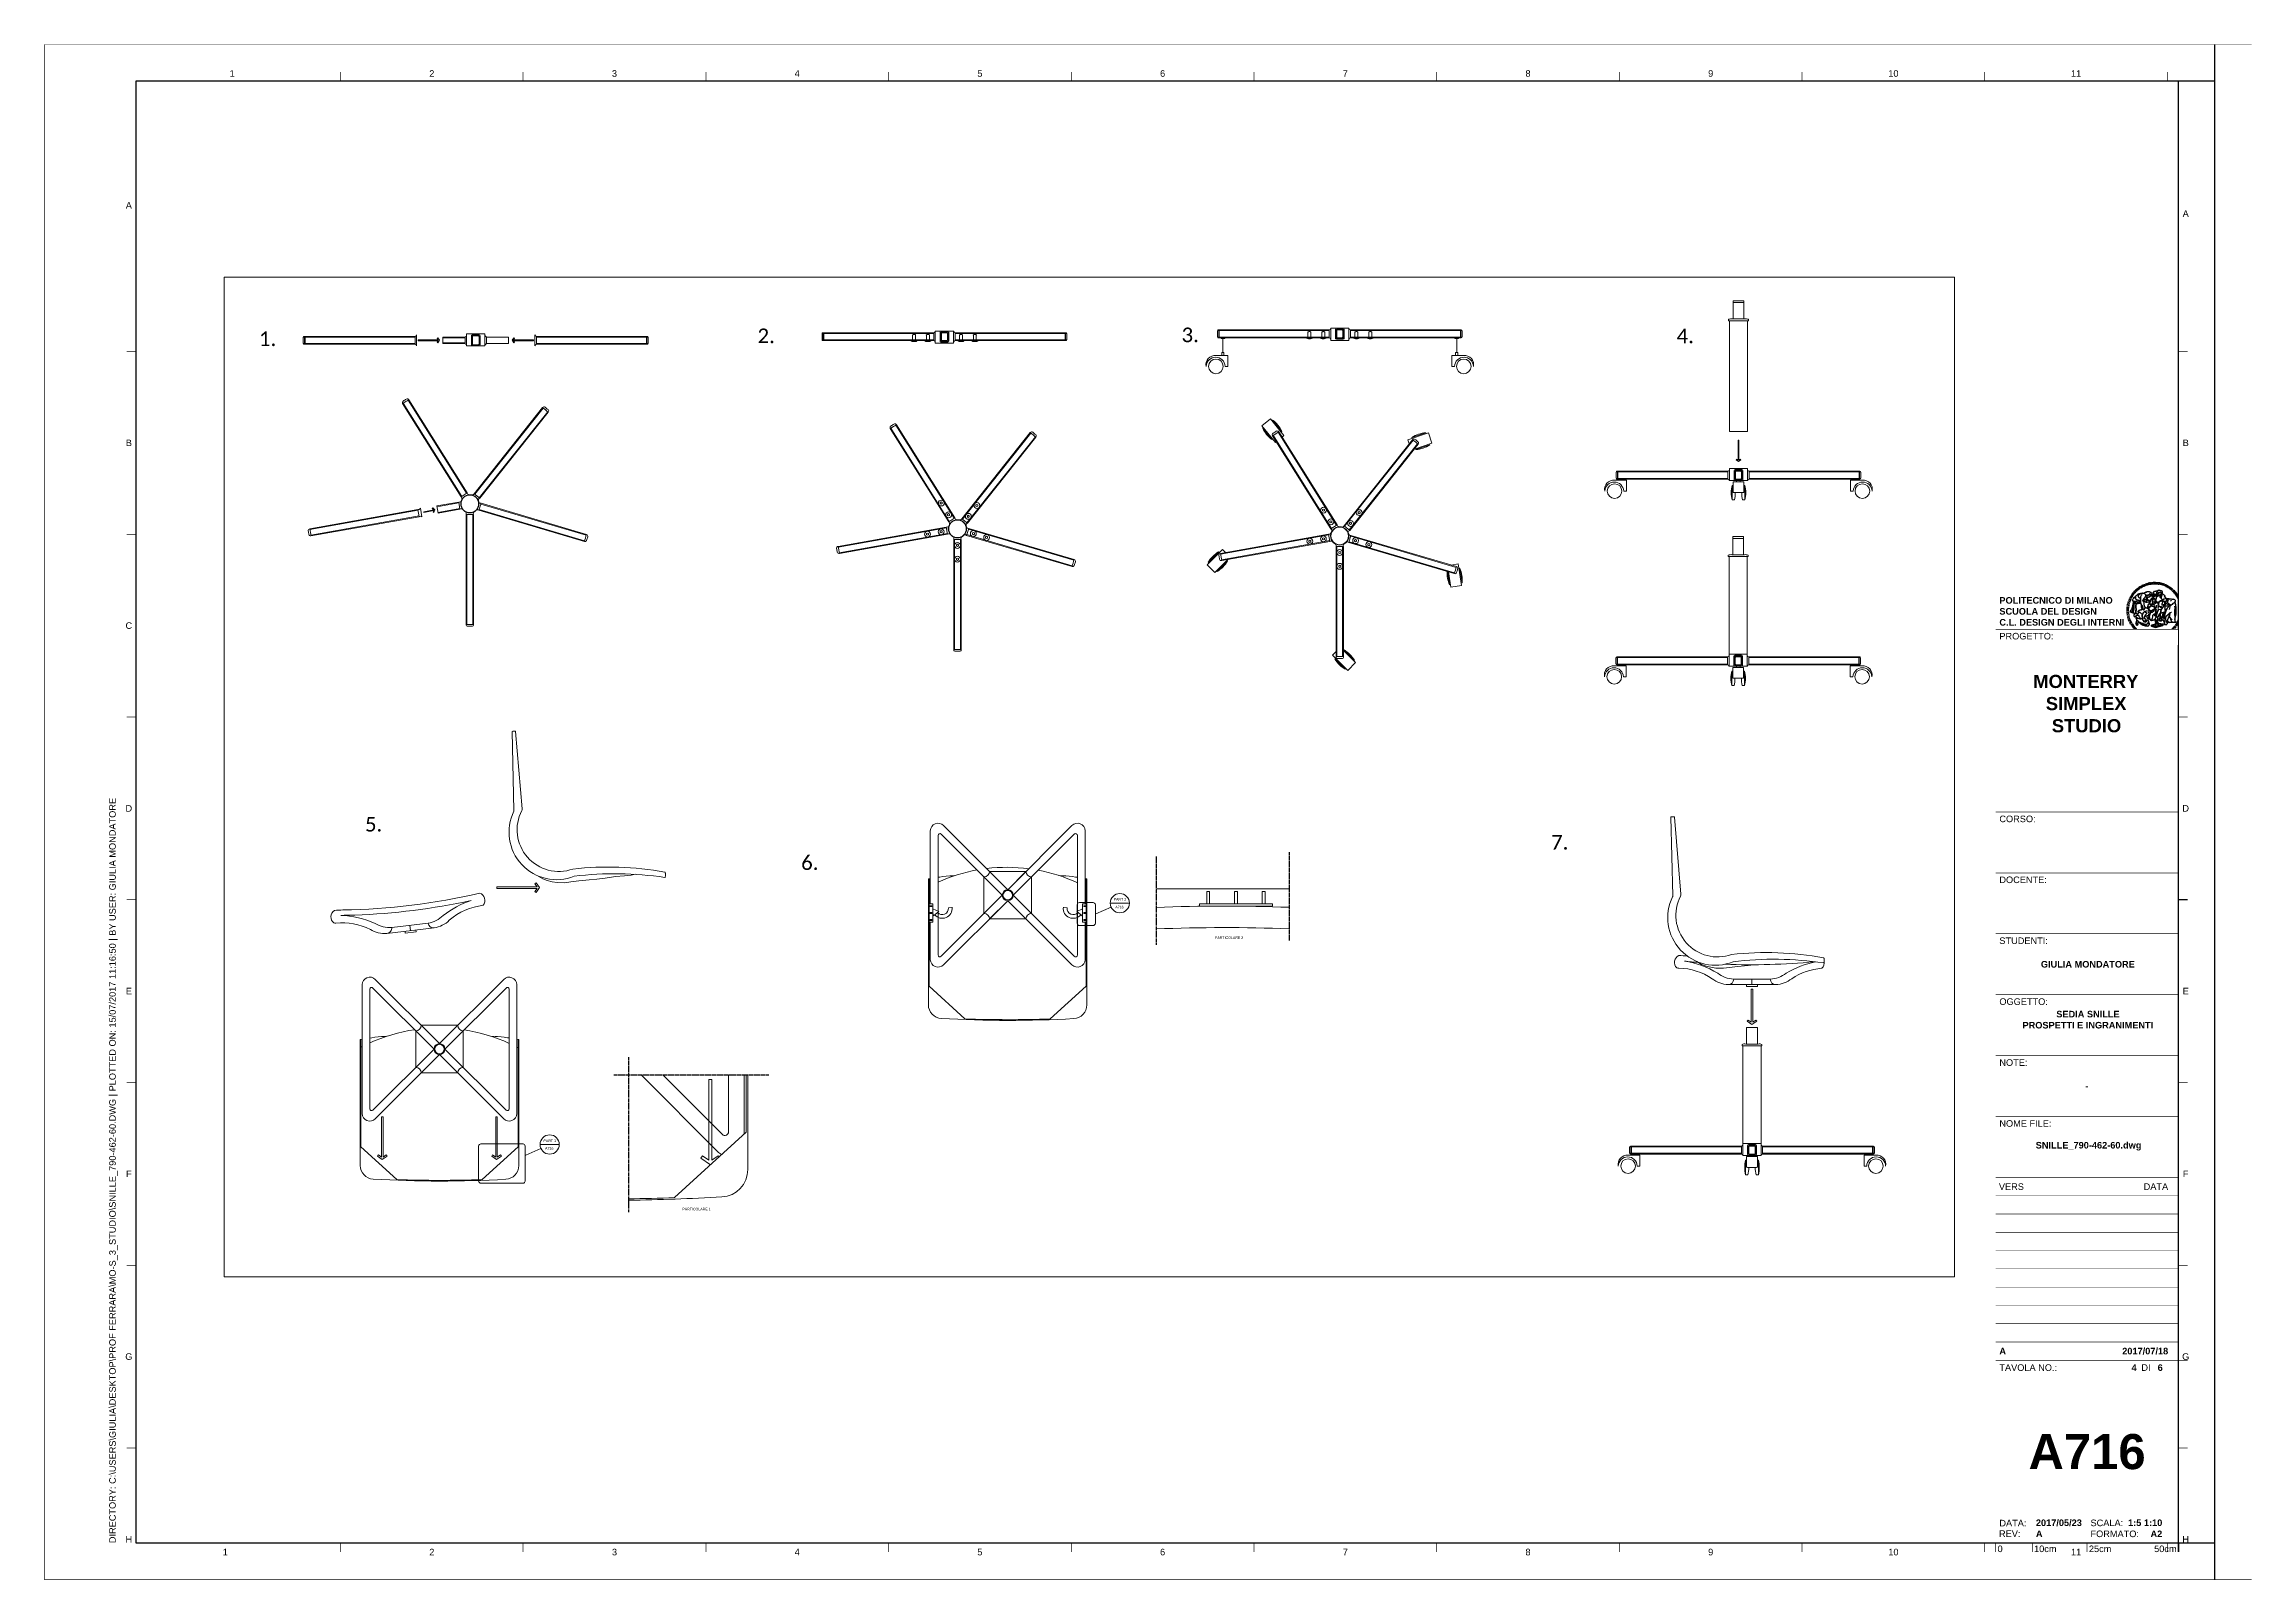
# Paper-space layout 'A716' of a CAD drawing. Header units: centimetres. Extents: x -1 to 604, y -2 to 418.
# The model-space entities are those that its viewports show. They can reach past a viewport. Long polylines and large blocks are cut down to what shows.
import ezdxf
from ezdxf.enums import TextEntityAlignment as Align

# ---------------------------------------------------------------- set-up
doc = ezdxf.new("R2010")
doc.units = ezdxf.units.CM
doc.set_wipeout_variables(frame=1)
doc.linetypes.add('CENTER2', pattern=[1.125, 0.75, -0.125, 0.125, -0.125])
for name, color, linetype, lineweight in [('A-ANNO-DIMS', 8, 'Continuous', 9), ('A-ANNO-SYMB', 3, 'Continuous', 18), ('A-FURN', 3, 'Continuous', 20), ('A-SECT C-MCUT', 9, 'Continuous', 25), ('inserimento viti', 8, 'Continuous', 18), ('QUOTE', 8, 'Continuous', 18)]:
    doc.layers.add(name, color=color, linetype=linetype, lineweight=lineweight)
doc.layers.add('CONTORNI', color=3, linetype='Continuous', lineweight=18, plot=False)
for name, color, linetype in [('G-ANNO-LOGO', 3, 'Continuous'), ('G-ANNO-TEXT', 3, 'Continuous'), ('G-ANNO-TTLB', 3, 'Continuous'), ('mobili', 7, 'Continuous')]:
    doc.layers.add(name, color=color, linetype=linetype)
doc.layers.add('G-ANNO-NPLT', color=210, linetype='Continuous', plot=False)
doc.styles.add('ARIAL', font='arial.ttf')
doc.styles.add('ARIAL-BOLD', font='')
doc.styles.add('E-ARIAL', font='arial.ttf')
doc.styles.add('stile2', font='calibril.ttf', dxfattribs={"height": 0.5})
doc.styles.get('ARIAL-BOLD').set_extended_font_data('Arial', bold=True)

psp = doc.layouts.new('A716')

# ---------------------------------------------------------------- texts
at = {"layer": 'G-ANNO-TEXT', "style": 'ARIAL'}
for s, p in [('1', (50.82, 410.32)), ('2', (105.47, 410.32)), ('3', (155.47, 410.32)), ('4', (205.47, 410.32)), ('5', (255.47, 410.32)), ('6', (305.47, 410.32)), ('7', (355.47, 410.32)), ('8', (405.47, 410.32)), ('9', (455.47, 410.32)), ('10', (505.47, 410.32)), ('11', (555.47, 410.32)), ('A', (22.56, 374.23)), ('A', (585.46, 371.96)), ('B', (22.56, 309.25)), ('B', (585.46, 309.25)), ('C', (22.56, 259.25)), ('C', (585.46, 259.25)), ('D', (22.56, 209.25)), ('D', (585.46, 209.25)), ('E', (22.56, 159.25)), ('E', (585.46, 159.25)), ('F', (22.56, 109.25)), ('F', (585.46, 109.25)), ('G', (22.56, 59.25)), ('G', (585.46, 59.25)), ('H', (22.56, 9.25)), ('1', (48.97, 5.76)), ('2', (105.47, 5.76)), ('3', (155.47, 5.76)), ('4', (205.47, 5.76)), ('5', (255.47, 5.76)), ('6', (305.47, 5.76)), ('7', (355.47, 5.76)), ('8', (405.47, 5.76)), ('9', (455.47, 5.76)), ('10', (505.47, 5.76)), ('11', (555.47, 5.76)), ('H', (585.46, 9.25))]:
    psp.add_text(s, height=1.8, dxfattribs=at).set_placement(p, align=Align.MIDDLE_CENTER)
at = {"layer": 'G-ANNO-TEXT', "insert": (17.18, 8.2), "char_height": 1.8, "attachment_point": 1, "rotation": 90, "style": 'ARIAL'}
psp.add_mtext_dynamic_manual_height_columns('DIRECTORY: C:\\\\USERS\\\\GIULIA\\\\DESKTOP\\\\PROF FERRARA\\\\MO-S_3_STUDIO\\\\SNILLE_790-462-60.DWG | PLOTTED ON: 15/07/2017 11:16:50 | BY USER: GIULIA MONDATORE', width=412.209, gutter_width=9, heights=[0], dxfattribs=at)

msp = doc.modelspace()

# ---------------------------------------------------------------- texts
at = {"layer": 'A-ANNO-SYMB', "char_height": 0.7, "attachment_point": 3, "rotation": 359.411526, "style": 'stile2'}
for s, insert in [('{\\fArial|b0|i0|c0|p34;PART 2}', (1337.915, 1671.475)), ('{\\fArial|b0|i0|c0|p34;A716}', (1337.205, 1669.375)), ('{\\fArial|b0|i0|c0|p34;PART 1}', (1181.88, 1605.442)), ('{\\fArial|b0|i0|c0|p34;A716}', (1181.17, 1603.343))]:
    msp.add_mtext_dynamic_manual_height_columns(s, width=3.57485, gutter_width=2.5, heights=[0], dxfattribs=dict(at, insert=insert))
at = {"layer": 'G-ANNO-TEXT', "attachment_point": 1, "style": 'stile2'}
for s, width, insert, char_height in [('{\\fArial|b0|i0|c0|p34;BOTTOM}', 28.35749, (1471.889, 1845.093), 2.5), ('1.', 28.35749, (1100.575, 1826.536), 4), ('2.', 28.35749, (1237.023, 1827.333), 4), ('3.', 28.35749, (1353.062, 1827.589), 4), ('4.', 28.35749, (1488.557, 1827.304), 4), ('5.', 28.35749, (1129.589, 1693.695), 4), ('7.', 28.35749, (1454.194, 1688.776), 4), ('6.', 28.35749, (1248.955, 1683.203), 4), ('{\\fArial|b0|i0|c0|p34;PARTICOLARE 2}', 44.23702, (1362.219, 1661.015), 0.7), ('{\\fArial|b0|i0|c0|p34;PARTICOLARE 1}', 44.23702, (1216.469, 1586.756), 0.7)]:
    msp.add_mtext_dynamic_manual_height_columns(s, width=width, gutter_width=2.5, heights=[0], dxfattribs=dict(at, insert=insert, char_height=char_height))

# ---------------------------------------------------------------- blocks, each defined once
blk = doc.blocks.new('logoPolimi')
for p, q in [((-1.41, 1.91), (-1.28, 1.74)), ((-1.32, 1.97), (-1.2, 1.8)), ((-1.22, 2.03), (-1.11, 1.85)), ((-1.13, 2.09), (-1.03, 1.9)), ((-1.03, 2.14), (-0.94, 1.95)), ((-0.93, 2.18), (-0.84, 1.99)), ((-0.83, 2.22), (-0.75, 2.03)), ((-0.72, 2.26), (-0.66, 2.06)), ((-0.61, 2.29), (-0.56, 2.09)), ((-0.51, 2.32), (-0.46, 2.11)), ((-0.4, 2.34), (-0.36, 2.13)), ((-0.29, 2.35), (-0.26, 2.14)), ((-0.18, 2.36), (-0.16, 2.15)), ((-0.07, 2.37), (-0.06, 2.16)), ((0.04, 2.37), (0.04, 2.16)), ((0.15, 2.36), (0.14, 2.16)), ((0.26, 2.36), (0.24, 2.15)), ((0.37, 2.34), (0.34, 2.13)), ((0.48, 2.32), (0.44, 2.12)), ((0.59, 2.3), (0.54, 2.09)), ((0.69, 2.27), (0.63, 2.07)), ((0.8, 2.23), (0.73, 2.03)), ((0.9, 2.19), (0.82, 2)), ((1, 2.15), (0.91, 1.96)), ((1.1, 2.1), (1, 1.91)), ((1.2, 2.04), (1.09, 1.86)), ((1.29, 1.99), (1.18, 1.81)), ((1.38, 1.92), (1.26, 1.75)), ((-2.37, 0.12), (-2.16, 0.11)), ((-2.37, 0.01), (-2.16, 0.01)), ((-2.36, 0.23), (-2.15, 0.21)), ((-2.35, 0.34), (-2.14, 0.31)), ((-2.33, 0.45), (-2.12, 0.41)), ((-2.3, 0.55), (-2.1, 0.51)), ((-2.28, 0.66), (-2.07, 0.6)), ((-2.24, 0.77), (-2.04, 0.7)), ((-2.2, 0.87), (-2.01, 0.79)), ((-2.16, 0.97), (-1.97, 0.89)), ((-2.11, 1.07), (-1.93, 0.98)), ((-2.06, 1.17), (-1.88, 1.07)), ((-2.01, 1.26), (-1.83, 1.15)), ((-1.94, 1.36), (-1.77, 1.24)), ((-1.88, 1.45), (-1.71, 1.32)), ((-1.84, 0.03), (-1.82, 0.35)), ((-1.81, 1.53), (-1.65, 1.4)), ((-1.74, 1.61), (-1.58, 1.47)), ((-1.73, 0.59), (-1.73, 0.59)), ((-1.73, 0.59), (-1.73, 0.59)), ((-1.66, 1.69), (-1.51, 1.54)), ((-1.65, 0.57), (-1.65, 0.57)), ((-1.59, 1.12), (-1.59, 1.12)), ((-1.58, 1.77), (-1.44, 1.61)), ((-1.51, 0.55), (-1.51, 0.55)), ((-1.51, 0.55), (-1.51, 0.55)), ((-1.49, 1.84), (-1.36, 1.68)), ((-1.31, 0.79), (-1.21, 0.75)), ((-1.21, 0.75), (-1.31, 0.79)), ((-1.21, 0.75), (-1.31, 0.79)), ((-1.21, 0.75), (-1.21, 0.75)), ((-1.21, 0.75), (-1.21, 0.75)), ((-1.19, 0.76), (-1.19, 0.76)), ((-1.19, 0.76), (-1.19, 0.76)), ((-1.17, 0.99), (-1.18, 0.99)), ((-1.18, 0.99), (-1.17, 0.99)), ((-1.16, 0.57), (-1.16, 0.57)), ((-1.16, 0.57), (-1.16, 0.57)), ((-1.1, 0.01), (-0.99, 0.06)), ((-0.99, 0.06), (-1.1, 0.01)), ((-0.99, 0.06), (-1.1, 0.01)), ((-0.99, 0.06), (-0.99, 0.06)), ((-0.99, 0.06), (-0.99, 0.06)), ((-0.97, 0.79), (-0.98, 0.79)), ((-0.89, 0.84), (-0.97, 0.79)), ((-0.97, 0.79), (-0.89, 0.84)), ((-0.96, 1.41), (-0.96, 1.41)), ((-0.96, 1.41), (-0.96, 1.41)), ((-0.89, 0.84), (-0.82, 0.87)), ((-0.82, 0.87), (-0.89, 0.84)), ((-0.89, 0.84), (-0.82, 0.87)), ((-0.88, 0.83), (-0.89, 0.84)), ((-0.85, 1.39), (-0.85, 1.39)), ((-0.85, 1.39), (-0.85, 1.39)), ((-0.84, 0.14), (-0.84, 0.14)), ((-0.77, 1.08), (-0.78, 1.08)), ((-0.78, 1.08), (-0.77, 1.08)), ((-0.61, 1.12), (-0.77, 1.08)), ((-0.77, 1.08), (-0.61, 1.12)), ((-0.77, 1.08), (-0.61, 1.12)), ((-0.75, 1.3), (-0.76, 1.29)), ((-0.76, 1.29), (-0.75, 1.3)), ((-0.65, 0.99), (-0.7, 0.96)), ((-0.69, 0.18), (-0.68, 0.18)), ((-0.66, 0.93), (-0.66, 0.93)), ((-0.66, 0.93), (-0.64, 0.93)), ((-0.66, 0.93), (-0.66, 0.93)), ((-0.66, 0.93), (-0.66, 0.93)), ((-0.63, 1.01), (-0.63, 1.01)), ((-0.63, 1.01), (-0.62, 1.01)), ((-0.63, 0.66), (-0.63, 0.66)), ((-0.6, 1.12), (-0.61, 1.12)), ((-0.61, 1.12), (-0.6, 1.12)), ((-0.61, 1.12), (-0.6, 1.12)), ((-0.61, 0.86), (-0.57, 0.85)), ((-0.57, 0.85), (-0.61, 0.86)), ((-0.61, 0.86), (-0.57, 0.85)), ((-0.53, 1.08), (-0.6, 1.12)), ((-0.6, 1.12), (-0.6, 1.11)), ((-0.6, 1.12), (-0.53, 1.08)), ((-0.57, 0.8), (-0.59, 0.8)), ((-0.57, 0.85), (-0.53, 0.84)), ((-0.57, 0.85), (-0.57, 0.85)), ((-0.57, 0.85), (-0.57, 0.85)), ((-0.57, 0.85), (-0.53, 0.84)), ((-0.56, 0.29), (-0.49, 0.48)), ((-0.56, 0.14), (-0.56, 0.29)), ((-0.5, 0.11), (-0.56, 0.14)), ((-0.53, 0.84), (-0.51, 0.84)), ((-0.53, 0.84), (-0.51, 0.84)), ((-0.53, 0.84), (-0.53, 0.84)), ((-0.51, 0.11), (-0.51, 0.11)), ((-0.51, 0.11), (-0.51, 0.11)), ((-0.34, 0.33), (-0.5, 0.11)), ((-0.49, 0.48), (-0.41, 0.55)), ((-0.42, 0.8), (-0.47, 0.79)), ((-0.42, 0.8), (-0.47, 0.79)), ((-0.47, 0.79), (-0.45, 0.76)), ((-0.47, 0.79), (-0.45, 0.76)), ((-0.45, 1.14), (-0.42, 1.11)), ((-0.42, 1.26), (-0.36, 1.22)), ((-0.41, 0.55), (-0.34, 0.49)), ((-0.4, 1.37), (-0.38, 1.38)), ((-0.39, 1.37), (-0.4, 1.37)), ((-0.35, 1.33), (-0.4, 1.37)), ((-0.39, 1.24), (-0.4, 1.23)), ((-0.38, 1.14), (-0.38, 1.14)), ((-0.34, 0.49), (-0.09, 0.48)), ((-0.16, 0.32), (-0.34, 0.33)), ((-0.14, 0.32), (-0.31, 0.34)), ((-0.28, 1.3), (-0.29, 1.3)), ((-0.28, 1.3), (-0.28, 1.3)), ((-0.16, 1.24), (-0.16, 1.25)), ((-0.16, 1.25), (-0.16, 1.25)), ((-0.16, 0.49), (-0.14, 0.64)), ((-0.06, 0.27), (-0.16, 0.32)), ((-0.1, 0.88), (-0.09, 0.87)), ((-0.08, 1.37), (-0.08, 1.38)), ((-0.08, 1.23), (-0.05, 1.21)), ((-0.05, 1.21), (-0.08, 1.23)), ((-0.08, 1.23), (-0.05, 1.21)), ((-0.03, 0.26), (-0.06, 0.27)), ((-0.05, 1.21), (-0.04, 1.21)), ((-0.04, 1.21), (-0.05, 1.21)), ((-0.04, 1.21), (-0.04, 1.21)), ((-0.04, 1.21), (-0.04, 1.21)), ((-0.04, 0.48), (-0.03, 0.26)), ((0.03, 1.15), (0.03, 1.15)), ((0.03, 0.66), (0.03, 0.67)), ((0.07, 0.58), (0.07, 0.57)), ((0.1, 1.18), (0.1, 1.18)), ((0.1, 0.84), (0.1, 0.84)), ((0.13, 1.32), (0.17, 1.19)), ((0.14, 0.71), (0.34, 0.65)), ((0.31, 0.56), (0.17, 0.63)), ((0.27, 1.61), (0.27, 1.61)), ((0.27, 1.61), (0.27, 1.61)), ((0.27, 1.61), (0.27, 1.61)), ((0.29, 1.29), (0.29, 1.29)), ((0.29, 1.29), (0.29, 1.29)), ((0.29, 1.29), (0.29, 1.29)), ((0.29, 1.29), (0.29, 1.29)), ((0.33, 0.49), (0.34, 0.49)), ((0.33, 0.03), (0.35, 0.03)), ((0.33, 0.03), (0.35, 0.03)), ((0.34, 0.65), (0.34, 0.64)), ((0.35, 0.03), (0.57, 0.06)), ((0.35, 0.03), (0.57, 0.06)), ((0.35, 0.03), (0.35, 0.03)), ((0.35, 0.03), (0.35, 0.03)), ((0.38, 1.36), (0.37, 1.35)), ((0.38, 0.34), (0.37, 0.34)), ((0.38, 0.34), (0.38, 0.34)), ((0.43, 0.67), (0.39, 0.64)), ((0.49, 1.05), (0.51, 1.13)), ((0.51, 1.13), (0.49, 1.05)), ((0.49, 1.05), (0.51, 1.13)), ((0.51, 1.31), (0.5, 1.29)), ((0.51, 1.13), (0.52, 1.23)), ((0.52, 1.23), (0.51, 1.23)), ((0.51, 1.23), (0.52, 1.23)), ((0.52, 1.23), (0.51, 1.13)), ((0.51, 1.13), (0.52, 1.23)), ((0.52, 1.24), (0.6, 1.37)), ((0.52, 1.23), (0.6, 1.36)), ((0.6, 1.36), (0.52, 1.23)), ((0.52, 1.23), (0.52, 1.23)), ((0.52, 1.23), (0.52, 1.24)), ((0.52, 1.23), (0.52, 1.23)), ((0.55, 1.07), (0.53, 1.06)), ((0.53, 1.04), (0.53, 1.06)), ((0.53, 1.05), (0.53, 1.04)), ((0.54, 0.3), (0.63, 0.32)), ((0.54, -0.08), (0.61, 0.06)), ((0.61, 0.06), (0.54, -0.08)), ((0.54, -0.08), (0.61, 0.06)), ((0.56, 0.19), (0.59, 0.21)), ((0.57, 1.07), (0.57, 1.07)), ((0.57, 1.07), (0.57, 1.07)), ((0.57, 1.07), (0.57, 1.07)), ((0.57, 1.07), (0.57, 1.07)), ((0.57, 1.07), (0.57, 1.07)), ((0.57, 1.07), (0.57, 1.07)), ((0.57, 1.07), (0.57, 1.07)), ((0.58, 0.3), (0.59, 0.29)), ((0.59, 0.78), (0.59, 0.79)), ((0.59, 0.79), (0.59, 0.79)), ((0.59, 0.79), (0.59, 0.79)), ((0.59, 0.79), (0.59, 0.78)), ((0.61, 0.06), (0.6, 0.07)), ((0.6, 0.07), (0.61, 0.06)), ((0.61, 0.06), (0.61, 0.07)), ((0.62, 0.21), (0.65, 0.22)), ((0.64, 1.37), (0.65, 1.37)), ((0.69, 0.86), (0.68, 0.86)), ((0.68, 0.86), (0.69, 0.86)), ((0.68, 0.76), (0.68, 0.76)), ((0.76, 0.26), (0.76, 0.26)), ((0.82, 0.35), (0.84, 0.36)), ((0.82, 0.35), (0.82, 0.35)), ((0.84, 0.36), (0.84, 0.37)), ((0.85, 0.34), (1.05, 0.35)), ((0.93, 1.05), (0.93, 1.05)), ((0.93, 1.05), (0.93, 1.05)), ((0.93, 1.05), (0.93, 1.04)), ((0.93, 1.05), (0.93, 1.05)), ((0.97, 0.66), (0.96, 0.66)), ((1.01, 0.97), (0.98, 0.96)), ((1.17, 0.96), (1.17, 0.95)), ((1.17, 0.95), (1.17, 0.95)), ((1.34, 0.37), (1.26, 0.04)), ((1.27, 0.37), (1.27, 0.38)), ((1.28, 0.95), (1.28, 0.95)), ((1.47, 1.86), (1.34, 1.69)), ((1.37, 0.73), (1.46, 0.81)), ((1.41, 0.4), (1.41, 0.41)), ((1.56, 1.79), (1.42, 1.63)), ((1.64, 1.71), (1.49, 1.56)), ((1.49, 0.9), (1.57, 0.92)), ((1.72, 1.63), (1.56, 1.49)), ((1.67, 0.6), (1.57, 0.53)), ((1.79, 1.55), (1.63, 1.41)), ((1.86, 1.47), (1.7, 1.34)), ((1.93, 1.38), (1.76, 1.26)), ((1.99, 1.29), (1.81, 1.17)), ((2.05, 1.19), (1.87, 1.09)), ((2.1, 1.1), (1.92, 1)), ((2.15, 1), (1.96, 0.91)), ((2.19, 0.9), (2, 0.82)), ((2.23, 0.79), (2.04, 0.72)), ((2.27, 0.69), (2.07, 0.63)), ((2.3, 0.58), (2.09, 0.53)), ((2.32, 0.47), (2.12, 0.43)), ((2.34, 0.37), (2.13, 0.33)), ((2.36, 0.26), (2.15, 0.23)), ((2.37, 0.15), (2.16, 0.13)), ((2.37, 0.04), (2.16, 0.03)), ((-2.37, -0.1), (-2.16, -0.09)), ((-2.36, -0.21), (-2.15, -0.19)), ((-2.35, -0.32), (-2.14, -0.29)), ((-2.33, -0.43), (-2.12, -0.39)), ((-2.31, -0.54), (-2.1, -0.49)), ((-2.28, -0.65), (-2.08, -0.59)), ((-2.25, -0.75), (-2.05, -0.69)), ((-2.21, -0.86), (-2.02, -0.78)), ((-2.17, -0.96), (-1.98, -0.87)), ((-2.12, -1.06), (-1.93, -0.96)), ((-2.07, -1.16), (-1.89, -1.05)), ((-2.04, -0.15), (-1.97, -0.2)), ((-2.01, -1.25), (-1.84, -1.14)), ((-1.95, -1.34), (-1.78, -1.22)), ((-1.89, -1.43), (-1.72, -1.31)), ((-1.82, -1.52), (-1.66, -1.38)), ((-1.75, -1.6), (-1.59, -1.46)), ((-1.67, -1.68), (-1.52, -1.53)), ((-1.58, -0.12), (-1.6, -0.18)), ((-1.6, -0.18), (-1.58, -0.28)), ((-1.57, -0.54), (-1.59, -0.54)), ((-1.59, -0.54), (-1.59, -0.54)), ((-1.59, -1.76), (-1.45, -1.6)), ((-1.56, -0.32), (-1.56, -0.31)), ((-1.56, -0.31), (-1.56, -0.31)), ((-1.53, -0.65), (-1.53, -0.65)), ((-1.53, -0.65), (-1.53, -0.65)), ((-1.51, -1.83), (-1.37, -1.67)), ((-1.48, -0.86), (-1.48, -0.85)), ((-1.42, -0.37), (-1.42, -0.37)), ((-1.42, -1.9), (-1.29, -1.73)), ((-1.38, -0.46), (-1.38, -0.46)), ((-1.33, -1.96), (-1.21, -1.79)), ((-1.31, -0.24), (-1.31, -0.23)), ((-1.31, -0.23), (-1.31, -0.24)), ((-1.24, -2.02), (-1.13, -1.84)), ((-1.23, -0.19), (-1.23, -0.19)), ((-1.23, -0.19), (-1.23, -0.19)), ((-1.23, -0.19), (-1.23, -0.19)), ((-1.23, -0.19), (-1.23, -0.19)), ((-1.01, -0.39), (-1.02, -0.39)), ((-1.02, -0.39), (-1.01, -0.39)), ((-1.02, -0.7), (-1.02, -0.7)), ((-1.02, -0.7), (-1.02, -0.7)), ((-1.02, -0.7), (-1.02, -0.7)), ((-0.79, -0.51), (-0.83, -0.58)), ((-0.83, -0.58), (-0.79, -0.51)), ((-0.83, -0.58), (-0.79, -0.51)), ((-0.78, -1.05), (-0.83, -0.94)), ((-0.83, -0.94), (-0.78, -1.05)), ((-0.83, -0.94), (-0.83, -0.94)), ((-0.83, -0.94), (-0.78, -1.05)), ((-0.82, -1.23), (-0.82, -1.23)), ((-0.82, -1.23), (-0.77, -1.23)), ((-0.77, -1.23), (-0.82, -1.23)), ((-0.82, -1.23), (-0.82, -1.23)), ((-0.77, -1.23), (-0.82, -1.23)), ((-0.75, -0.96), (-0.8, -0.89)), ((-0.8, -0.89), (-0.79, -0.92)), ((-0.79, -0.92), (-0.8, -0.89)), ((-0.8, -0.89), (-0.75, -0.96)), ((-0.79, -0.92), (-0.8, -0.89)), ((-0.8, -0.89), (-0.8, -0.89)), ((-0.8, -0.89), (-0.75, -0.96)), ((-0.79, -0.92), (-0.78, -0.95)), ((-0.78, -0.95), (-0.79, -0.92)), ((-0.78, -0.95), (-0.79, -0.92)), ((-0.77, -0.49), (-0.78, -0.48)), ((-0.78, -0.48), (-0.77, -0.49)), ((-0.78, -0.95), (-0.76, -1)), ((-0.76, -1), (-0.78, -0.95)), ((-0.76, -1), (-0.78, -0.95)), ((-0.71, -0.89), (-0.75, -0.87)), ((-0.75, -0.87), (-0.71, -0.89)), ((-0.75, -0.87), (-0.71, -0.89)), ((-0.72, -1.01), (-0.75, -0.96)), ((-0.75, -0.96), (-0.72, -1.01)), ((-0.75, -0.96), (-0.72, -1.01)), ((-0.64, -0.93), (-0.71, -0.89)), ((-0.71, -0.89), (-0.64, -0.93)), ((-0.71, -0.89), (-0.64, -0.93)), ((-0.66, -0.53), (-0.66, -0.53)), ((-0.66, -0.53), (-0.66, -0.53)), ((-0.66, -0.53), (-0.66, -0.53)), ((-0.39, -0.81), (-0.51, -0.69)), ((-0.51, -1.04), (-0.5, -1.04)), ((-0.48, -0.42), (-0.48, -0.42)), ((-0.48, -0.42), (-0.48, -0.42)), ((-0.48, -0.42), (-0.48, -0.42)), ((-0.41, -0.51), (-0.41, -0.51)), ((-0.38, -0.05), (-0.39, -0.12)), ((-0.39, -0.12), (-0.37, -0.1)), ((-0.35, -0.14), (-0.37, -0.08)), ((-0.37, -0.09), (-0.37, -0.09)), ((-0.33, -0.12), (-0.35, -0.14)), ((-0.32, -0.14), (-0.35, -0.14)), ((-0.35, -0.18), (-0.34, -0.22)), ((-0.34, -0.08), (-0.29, -0.16)), ((-0.34, -0.22), (-0.34, -0.22)), ((-0.27, -0.17), (-0.32, -0.14)), ((-0.25, -0.91), (-0.26, -0.9)), ((-0.26, -1.29), (0.1, -1.2)), ((0.1, -1.2), (-0.26, -1.29)), ((0.08, -1.4), (-0.26, -1.29)), ((-0.26, -1.29), (0.08, -1.4)), ((-0.26, -1.38), (-0.26, -1.29)), ((-0.26, -1.29), (-0.26, -1.29)), ((-0.26, -1.29), (-0.26, -1.38)), ((-0.26, -1.29), (0.08, -1.4)), ((-0.26, -1.29), (-0.26, -1.29)), ((0.08, -1.49), (-0.26, -1.38)), ((-0.26, -1.38), (0.09, -1.49)), ((-0.14, -0.15), (-0.16, -0.13)), ((-0.11, -0.04), (-0.12, -0.05)), ((-0.04, -0.41), (-0.01, -0.44)), ((-0.01, -0.44), (-0.04, -0.41)), ((-0.04, -0.41), (-0.01, -0.44)), ((0.07, -0.84), (0.07, -0.84)), ((0.07, -0.84), (0.07, -0.84)), ((0.1, -1.2), (0.08, -1.32)), ((0.08, -1.32), (0.13, -1.2)), ((0.08, -1.4), (0.72, -1.22)), ((0.72, -1.22), (0.08, -1.4)), ((0.08, -1.4), (0.72, -1.22)), ((0.72, -1.31), (0.08, -1.49)), ((0.08, -1.44), (0.08, -1.4)), ((0.08, -1.4), (0.08, -1.44)), ((0.08, -1.4), (0.08, -1.49)), ((0.08, -1.49), (0.08, -1.44)), ((0.08, -1.44), (0.08, -1.44)), ((0.08, -1.44), (0.08, -1.45)), ((0.08, -1.45), (0.08, -1.46)), ((0.08, -1.46), (0.08, -1.49)), ((0.1, -1.01), (0.09, -0.86)), ((0.1, -1.01), (0.09, -0.86)), ((0.09, -1.49), (0.72, -1.31)), ((0.1, -1.2), (0.12, -1.04)), ((0.12, -1.04), (0.1, -1.2)), ((0.13, -1.2), (0.1, -1.2)), ((0.1, -1.2), (0.13, -1.2)), ((0.13, -1.2), (0.1, -1.2)), ((0.1, -1.2), (0.1, -1.2)), ((0.11, -0.44), (0.11, -0.44)), ((0.11, -0.44), (0.11, -0.44)), ((0.12, -0.21), (0.12, -0.21)), ((0.12, -0.21), (0.12, -0.21)), ((0.12, -0.21), (0.12, -0.21)), ((0.12, -0.21), (0.12, -0.21)), ((0.12, -0.21), (0.12, -0.21)), ((0.12, -0.21), (0.12, -0.21)), ((0.12, -0.21), (0.12, -0.21)), ((0.12, -0.21), (0.12, -0.21)), ((0.12, -0.21), (0.12, -0.21)), ((0.12, -0.21), (0.12, -0.21)), ((0.12, -0.21), (0.12, -0.21)), ((0.12, -0.21), (0.12, -0.21)), ((0.12, -0.21), (0.12, -0.21)), ((0.12, -0.56), (0.14, -0.53)), ((0.14, -0.53), (0.12, -0.56)), ((0.12, -0.56), (0.14, -0.53)), ((0.12, -1.04), (0.12, -1.04)), ((0.12, -1.04), (0.12, -1.04)), ((0.12, -1.04), (0.12, -1.04)), ((0.21, -0.99), (0.13, -1.2)), ((0.13, -1.2), (0.21, -0.99)), ((0.36, -1.14), (0.13, -1.2)), ((0.13, -1.2), (0.26, -1.17)), ((0.14, -0.53), (0.16, -0.49)), ((0.16, -0.49), (0.14, -0.53)), ((0.14, -0.53), (0.16, -0.49)), ((0.16, -0.49), (0.16, -0.49)), ((0.16, -0.49), (0.16, -0.49)), ((0.28, -1.19), (0.21, -0.99)), ((0.21, -0.99), (0.31, -1.27)), ((0.24, -0.17), (0.24, -0.16)), ((0.24, -0.16), (0.24, -0.17)), ((0.25, -0.84), (0.25, -0.88)), ((0.25, -0.88), (0.25, -0.84)), ((0.25, -0.88), (0.25, -0.84)), ((0.25, -0.88), (0.29, -1.17)), ((0.26, -0.88), (0.25, -0.88)), ((0.31, -1.27), (0.25, -0.88)), ((0.26, -1.17), (0.28, -1.16)), ((0.28, -1.16), (0.36, -1.14)), ((0.29, -1.17), (0.28, -1.19)), ((0.36, -1.14), (0.72, -1.22)), ((0.72, -1.22), (0.36, -1.14)), ((0.49, -0.31), (0.49, -0.31)), ((0.49, -0.31), (0.49, -0.31)), ((0.5, -0.27), (0.5, -0.27)), ((0.51, -0.27), (0.51, -0.27)), ((0.72, -0.81), (0.75, -0.89)), ((0.72, -1.22), (0.72, -1.31)), ((0.72, -1.31), (0.72, -1.22)), ((0.74, -0.23), (0.74, -0.23)), ((0.74, -0.23), (0.75, -0.24)), ((0.75, -0.23), (0.75, -0.23)), ((0.86, -0.25), (0.82, -0.34)), ((0.87, -0.22), (0.86, -0.23)), ((0.87, -0.22), (0.86, -0.25)), ((0.96, -0.58), (0.96, -0.57)), ((1.05, -1.05), (1.04, -1.05)), ((1.28, -2), (1.17, -1.82)), ((1.37, -1.93), (1.25, -1.76)), ((1.31, -0.27), (1.3, -0.26)), ((1.3, -0.26), (1.3, -0.26)), ((1.3, -0.26), (1.3, -0.26)), ((1.3, -0.26), (1.31, -0.27)), ((1.3, -0.26), (1.3, -0.26)), ((1.46, -1.87), (1.33, -1.7)), ((1.54, -1.8), (1.41, -1.64)), ((1.63, -1.72), (1.48, -1.57)), ((1.71, -1.65), (1.55, -1.5)), ((1.78, -1.57), (1.62, -1.43)), ((1.85, -1.48), (1.69, -1.35)), ((1.92, -1.39), (1.75, -1.27)), ((1.98, -1.3), (1.81, -1.19)), ((2.04, -1.21), (1.86, -1.1)), ((2.09, -1.11), (1.91, -1.01)), ((2.14, -1.01), (1.95, -0.92)), ((2.19, -0.91), (1.99, -0.83)), ((2.23, -0.81), (2.03, -0.74)), ((2.26, -0.7), (2.06, -0.64)), ((2.29, -0.6), (2.09, -0.55)), ((2.32, -0.49), (2.11, -0.45)), ((2.34, -0.38), (2.13, -0.35)), ((2.35, -0.27), (2.15, -0.25)), ((2.37, -0.08), (2.16, -0.07)), ((2.36, -0.16), (2.16, -0.15)), ((-1.14, -2.08), (-1.04, -1.89)), ((-1.04, -2.13), (-0.95, -1.94)), ((-0.94, -2.18), (-0.86, -1.98)), ((-0.84, -2.22), (-0.77, -2.02)), ((-0.74, -2.25), (-0.67, -2.05)), ((-0.63, -2.29), (-0.57, -2.08)), ((-0.52, -2.31), (-0.48, -2.11)), ((-0.42, -2.33), (-0.38, -2.13)), ((-0.31, -2.35), (-0.28, -2.14)), ((-0.2, -2.36), (-0.18, -2.15)), ((-0.09, -2.37), (-0.08, -2.16)), ((0.03, -2.37), (0.02, -2.16)), ((0.14, -2.37), (0.12, -2.16)), ((0.25, -2.36), (0.22, -2.15)), ((0.35, -2.34), (0.32, -2.14)), ((0.46, -2.32), (0.42, -2.12)), ((0.57, -2.3), (0.52, -2.1)), ((0.68, -2.27), (0.62, -2.07)), ((0.78, -2.24), (0.71, -2.04)), ((0.89, -2.2), (0.81, -2)), ((0.99, -2.15), (0.9, -1.96)), ((1.09, -2.11), (0.99, -1.92)), ((1.19, -2.05), (1.08, -1.87))]:
    blk.add_line(p, q)
for points in [[(-1.9, 0.12), (-1.94, 0.02), (-2.05, -0.09), (-2.05, -0.09)], [(-1.86, 0.38), (-1.86, 0.38), (-1.87, 0.19), (-1.9, 0.12)], [(-1.76, 0.6), (-1.76, 0.6), (-1.84, 0.57), (-1.86, 0.38)], [(-1.86, -0.04), (-1.84, 0.02), (-1.84, 0.03), (-1.84, 0.03)], [(-1.82, 0.78), (-1.83, 0.8), (-1.85, 0.86), (-1.83, 0.88)], [(-1.82, 0.78), (-1.83, 0.8), (-1.85, 0.86), (-1.83, 0.88)], [(-1.83, 0.88), (-1.81, 0.9), (-1.76, 0.96), (-1.76, 0.96)], [(-1.83, 0.88), (-1.81, 0.9), (-1.76, 0.96), (-1.76, 0.96)], [(-1.76, 0.6), (-1.83, 0.7), (-1.78, 0.74), (-1.78, 0.74)], [(-1.78, 0.74), (-1.79, 0.74), (-1.83, 0.7), (-1.76, 0.6)], [(-1.78, 0.74), (-1.8, 0.76), (-1.81, 0.78), (-1.82, 0.78)], [(-1.78, 0.74), (-1.8, 0.76), (-1.81, 0.78), (-1.82, 0.78)], [(-1.82, 0.35), (-1.81, 0.5), (-1.73, 0.59), (-1.73, 0.59)], [(-1.82, -0.19), (-1.73, -0.07), (-1.75, 0.14), (-1.75, 0.3)], [(-1.75, 0.33), (-1.75, 0.17), (-1.73, -0.05), (-1.8, -0.17)], [(-1.78, 0.74), (-1.75, 0.72), (-1.72, 0.69), (-1.68, 0.7)], [(-1.68, 0.7), (-1.72, 0.69), (-1.75, 0.72), (-1.78, 0.74)], [(-1.68, 0.7), (-1.72, 0.69), (-1.75, 0.72), (-1.78, 0.74)], [(-1.78, 0.74), (-1.78, 0.74), (-1.78, 0.74), (-1.78, 0.74)], [(-1.76, 0.96), (-1.68, 1.1), (-1.59, 1.12), (-1.59, 1.12)], [(-1.76, 0.96), (-1.68, 1.1), (-1.6, 1.12), (-1.6, 1.12)], [(-1.73, 0.59), (-1.74, 0.59), (-1.75, 0.6), (-1.76, 0.6)], [(-1.73, 0.59), (-1.74, 0.59), (-1.75, 0.6), (-1.76, 0.6)], [(-1.75, 0.3), (-1.76, 0.47), (-1.65, 0.57), (-1.65, 0.57)], [(-1.65, 0.57), (-1.65, 0.57), (-1.76, 0.5), (-1.75, 0.33)], [(-1.65, 0.57), (-1.68, 0.58), (-1.7, 0.58), (-1.73, 0.59)], [(-1.65, 0.57), (-1.68, 0.58), (-1.7, 0.58), (-1.73, 0.59)], [(-1.5, 0.71), (-1.53, 0.74), (-1.61, 0.71), (-1.68, 0.7)], [(-1.68, 0.7), (-1.61, 0.71), (-1.53, 0.73), (-1.5, 0.71)], [(-1.5, 0.71), (-1.53, 0.73), (-1.61, 0.71), (-1.68, 0.7)], [(-1.51, 0.55), (-1.56, 0.56), (-1.61, 0.56), (-1.65, 0.57)], [(-1.65, 0.57), (-1.61, 0.56), (-1.56, 0.56), (-1.51, 0.55)], [(-1.51, 0.55), (-1.56, 0.56), (-1.61, 0.56), (-1.65, 0.57)], [(-1.59, 1.12), (-1.6, 1.06), (-1.61, 0.99), (-1.61, 0.97)], [(-1.61, 0.97), (-1.61, 0.99), (-1.6, 1.06), (-1.59, 1.12)], [(-1.61, 0.97), (-1.61, 0.99), (-1.6, 1.06), (-1.59, 1.12)], [(-1.61, 0.97), (-1.61, 0.95), (-1.56, 0.88), (-1.54, 0.87)], [(-1.54, 0.87), (-1.56, 0.88), (-1.61, 0.95), (-1.61, 0.97)], [(-1.54, 0.87), (-1.56, 0.88), (-1.61, 0.96), (-1.61, 0.97)], [(-1.59, 1.12), (-1.59, 1.13), (-1.59, 1.15), (-1.58, 1.16)], [(-1.59, 1.12), (-1.59, 1.13), (-1.59, 1.15), (-1.58, 1.16)], [(-1.58, 1.16), (-1.57, 1.21), (-1.52, 1.23), (-1.49, 1.25)], [(-1.58, 1.16), (-1.57, 1.21), (-1.52, 1.23), (-1.49, 1.25)], [(-1.58, 0.36), (-1.58, 0.48), (-1.51, 0.55), (-1.51, 0.55)], [(-1.51, 0.55), (-1.51, 0.55), (-1.58, 0.48), (-1.58, 0.36)], [(-1.51, 0.55), (-1.51, 0.55), (-1.58, 0.48), (-1.58, 0.36)], [(-1.55, 0.04), (-1.55, 0.08), (-1.58, 0.25), (-1.58, 0.36)], [(-1.58, 0.36), (-1.58, 0.25), (-1.55, 0.08), (-1.55, 0.04)], [(-1.58, 0.36), (-1.58, 0.25), (-1.55, 0.08), (-1.55, 0.04)], [(-1.58, -0.12), (-1.57, -0.06), (-1.55, 0.02), (-1.55, 0.04)], [(-1.55, 0.04), (-1.55, 0.02), (-1.57, -0.06), (-1.58, -0.12)], [(-1.55, 0.04), (-1.55, 0.02), (-1.56, -0.04), (-1.57, -0.1)], [(-1.54, 0.87), (-1.52, 0.85), (-1.47, 0.83), (-1.44, 0.83)], [(-1.44, 0.83), (-1.47, 0.83), (-1.52, 0.85), (-1.54, 0.87)], [(-1.45, 0.83), (-1.47, 0.83), (-1.52, 0.85), (-1.54, 0.87)], [(-1.51, 0.55), (-1.33, 0.54), (-1.16, 0.57), (-1.16, 0.57)], [(-1.16, 0.57), (-1.16, 0.57), (-1.33, 0.54), (-1.51, 0.55)], [(-1.16, 0.57), (-1.16, 0.57), (-1.33, 0.54), (-1.51, 0.55)], [(-1.5, 0.71), (-1.46, 0.68), (-1.4, 0.62), (-1.33, 0.66)], [(-1.33, 0.66), (-1.4, 0.62), (-1.46, 0.68), (-1.5, 0.71)], [(-1.33, 0.66), (-1.4, 0.62), (-1.46, 0.68), (-1.5, 0.71)], [(-1.49, 1.25), (-1.46, 1.26), (-1.42, 1.33), (-1.39, 1.36)], [(-1.49, 1.25), (-1.46, 1.27), (-1.43, 1.34), (-1.39, 1.36)], [(-1.31, 0.79), (-1.33, 0.79), (-1.42, 0.83), (-1.45, 0.83)], [(-1.44, 0.83), (-1.42, 0.83), (-1.33, 0.79), (-1.31, 0.79)], [(-1.31, 0.79), (-1.33, 0.79), (-1.42, 0.83), (-1.44, 0.83)], [(-1.35, 1.1), (-1.4, 1.17), (-1.36, 1.23), (-1.29, 1.31)], [(-1.29, 1.31), (-1.36, 1.23), (-1.4, 1.17), (-1.35, 1.1)], [(-1.35, 1.1), (-1.4, 1.17), (-1.36, 1.23), (-1.29, 1.31)], [(-1.39, 1.36), (-1.35, 1.38), (-1.26, 1.4), (-1.19, 1.41)], [(-1.39, 1.36), (-1.35, 1.38), (-1.26, 1.4), (-1.19, 1.41)], [(-1.18, 0.99), (-1.24, 0.97), (-1.3, 1.03), (-1.35, 1.1)], [(-1.35, 1.1), (-1.3, 1.03), (-1.24, 0.97), (-1.18, 0.99)], [(-1.18, 1), (-1.24, 0.97), (-1.3, 1.03), (-1.35, 1.1)], [(-1.33, 0.66), (-1.28, 0.7), (-1.23, 0.73), (-1.21, 0.75)], [(-1.21, 0.75), (-1.23, 0.73), (-1.28, 0.7), (-1.33, 0.66)], [(-1.21, 0.75), (-1.23, 0.73), (-1.28, 0.7), (-1.33, 0.66)], [(-1.29, 1.31), (-1.22, 1.39), (-1.01, 1.41), (-0.96, 1.41)], [(-0.96, 1.41), (-1.01, 1.41), (-1.22, 1.39), (-1.29, 1.31)], [(-1.29, 1.31), (-1.22, 1.39), (-1.01, 1.41), (-0.96, 1.41)], [(-1.24, -0.02), (-1.21, -0.01), (-1.1, 0.01), (-1.1, 0.01)], [(-1.1, 0.01), (-1.1, 0.01), (-1.21, -0.01), (-1.24, -0.02)], [(-1.1, 0.01), (-1.1, 0.01), (-1.21, -0.01), (-1.24, -0.02)], [(-1.21, 0.75), (-1.2, 0.75), (-1.19, 0.76), (-1.19, 0.76)], [(-1.19, 0.76), (-1.19, 0.76), (-1.2, 0.75), (-1.21, 0.75)], [(-1.19, 0.76), (-1.19, 0.76), (-1.2, 0.76), (-1.21, 0.75)], [(-1.19, 1.41), (-1.11, 1.43), (-0.97, 1.41), (-0.97, 1.41)], [(-1.19, 1.41), (-1.12, 1.43), (-0.98, 1.41), (-0.98, 1.41)], [(-1.19, 0.76), (-1.19, 0.77), (-1.18, 0.78), (-1.18, 0.79)], [(-1.18, 0.79), (-1.18, 0.78), (-1.19, 0.77), (-1.19, 0.76)], [(-1.19, 0.76), (-1.19, 0.77), (-1.19, 0.78), (-1.18, 0.79)], [(-1.18, 0.68), (-1.18, 0.68), (-1.19, 0.71), (-1.19, 0.76)], [(-1.19, 0.76), (-1.19, 0.71), (-1.18, 0.68), (-1.18, 0.68)], [(-1.18, 0.68), (-1.18, 0.68), (-1.19, 0.71), (-1.19, 0.76)], [(-1.18, 0.97), (-1.18, 0.97), (-1.18, 0.98), (-1.17, 0.99)], [(-1.17, 0.99), (-1.18, 0.98), (-1.18, 0.97), (-1.18, 0.97)], [(-1.18, 0.97), (-1.18, 0.97), (-1.18, 0.98), (-1.17, 0.99)], [(-1.18, 0.79), (-1.17, 0.86), (-1.18, 0.95), (-1.18, 0.97)], [(-1.18, 0.97), (-1.18, 0.95), (-1.17, 0.86), (-1.18, 0.79)], [(-1.18, 0.79), (-1.17, 0.86), (-1.18, 0.95), (-1.18, 0.97)], [(-1.16, 0.57), (-1.17, 0.6), (-1.18, 0.64), (-1.18, 0.68)], [(-1.18, 0.68), (-1.18, 0.64), (-1.17, 0.6), (-1.16, 0.57)], [(-1.16, 0.57), (-1.17, 0.6), (-1.18, 0.64), (-1.18, 0.68)], [(-1.17, 0.99), (-1.17, 1.03), (-1.16, 1.09), (-1.14, 1.13)], [(-1.09, 0.42), (-1.1, 0.44), (-1.14, 0.48), (-1.16, 0.57)], [(-1.16, 0.57), (-1.14, 0.48), (-1.1, 0.44), (-1.09, 0.42)], [(-1.09, 0.42), (-1.1, 0.44), (-1.14, 0.48), (-1.16, 0.57)], [(-1.14, 1.13), (-1.12, 1.18), (-1.05, 1.31), (-1.05, 1.31)], [(-1.12, 0.46), (-1.12, 0.46), (-1.13, 0.38), (-1.11, 0.26)], [(-1.11, 0.26), (-1.08, 0.14), (-1.05, 0.03), (-1.05, 0.03)], [(-1.02, 0.32), (-1.02, 0.32), (-1.08, 0.4), (-1.09, 0.42)], [(-1.09, 0.42), (-1.08, 0.4), (-1.02, 0.32), (-1.02, 0.32)], [(-1.02, 0.32), (-1.02, 0.32), (-1.08, 0.4), (-1.09, 0.42)], [(-0.98, 0.2), (-0.98, 0.21), (-1.02, 0.32), (-1.02, 0.32)], [(-1.02, 0.32), (-1.02, 0.32), (-0.98, 0.21), (-0.98, 0.2)], [(-0.98, 0.2), (-0.98, 0.21), (-1.02, 0.32), (-1.02, 0.32)], [(-1.01, 0.12), (-1, 0.16), (-0.98, 0.19), (-0.98, 0.2)], [(-0.98, 0.2), (-0.98, 0.19), (-1, 0.16), (-1.01, 0.12)], [(-1.01, 0.12), (-1, 0.16), (-0.98, 0.19), (-0.98, 0.2)], [(-0.99, 0.06), (-1, 0.07), (-1.01, 0.1), (-1.01, 0.12)], [(-1.01, 0.12), (-1.01, 0.1), (-1, 0.07), (-0.99, 0.06)], [(-0.99, 0.06), (-1, 0.07), (-1.01, 0.1), (-1.01, 0.12)], [(-0.99, 0.06), (-0.99, 0.06), (-0.99, 0.06), (-0.98, 0.05)], [(-0.98, 0.05), (-0.99, 0.06), (-0.99, 0.06), (-0.99, 0.06)], [(-0.99, 0.05), (-0.99, 0.06), (-0.99, 0.06), (-0.99, 0.06)], [(-0.95, 0.02), (-0.96, 0.03), (-0.97, 0.04), (-0.99, 0.05)], [(-0.98, 1.41), (-0.98, 1.41), (-0.97, 1.41), (-0.96, 1.41)], [(-0.98, 0.81), (-0.94, 0.85), (-0.92, 0.93), (-0.91, 0.97)], [(-0.91, 0.97), (-0.92, 0.93), (-0.94, 0.85), (-0.98, 0.81)], [(-0.91, 0.97), (-0.92, 0.93), (-0.94, 0.85), (-0.98, 0.81)], [(-0.98, 0.79), (-0.98, 0.81), (-0.98, 0.81), (-0.98, 0.81)], [(-0.98, 0.81), (-0.98, 0.81), (-0.98, 0.81), (-0.98, 0.79)], [(-0.98, 0.81), (-0.98, 0.81), (-0.98, 0.81), (-0.98, 0.79)], [(-0.98, 0.79), (-0.98, 0.79), (-0.98, 0.78), (-0.97, 0.77)], [(-0.98, 0.79), (-0.98, 0.79), (-0.98, 0.78), (-0.97, 0.77)], [(-0.98, 0.05), (-0.97, 0.04), (-0.96, 0.03), (-0.95, 0.02)], [(-0.95, 0.02), (-0.96, 0.03), (-0.97, 0.04), (-0.98, 0.05)], [(-0.97, 1.41), (-0.97, 1.41), (-0.97, 1.41), (-0.96, 1.41)], [(-0.97, 0.77), (-0.96, 0.74), (-0.91, 0.64), (-0.91, 0.57)], [(-0.97, 0.77), (-0.96, 0.74), (-0.91, 0.64), (-0.91, 0.57)], [(-0.96, 1.41), (-0.94, 1.41), (-0.9, 1.41), (-0.85, 1.39)], [(-0.96, 1.41), (-0.94, 1.41), (-0.9, 1.41), (-0.85, 1.39)], [(-0.95, 0.02), (-0.94, 0.01), (-0.92, 0.01), (-0.9, 0.01)], [(-0.9, 0.01), (-0.92, 0.01), (-0.94, 0.01), (-0.95, 0.02)], [(-0.91, 0.01), (-0.92, 0.01), (-0.94, 0.01), (-0.95, 0.02)], [(-0.91, 0.97), (-0.89, 1), (-0.87, 1.01), (-0.84, 1.02)], [(-0.84, 1.02), (-0.87, 1.01), (-0.89, 1), (-0.91, 0.97)], [(-0.84, 1.02), (-0.87, 1.01), (-0.89, 1.01), (-0.91, 0.97)], [(-0.91, 0.57), (-0.91, 0.5), (-0.9, 0.43), (-0.88, 0.37)], [(-0.91, 0.57), (-0.91, 0.5), (-0.9, 0.43), (-0.88, 0.37)], [(-0.87, 0.03), (-0.87, 0.03), (-0.89, 0.01), (-0.91, 0.01)], [(-0.9, 0.01), (-0.89, 0.01), (-0.87, 0.03), (-0.87, 0.03)], [(-0.87, 0.03), (-0.87, 0.03), (-0.89, 0.01), (-0.9, 0.01)], [(-0.88, 0.84), (-0.88, 0.84), (-0.89, 0.79), (-0.88, 0.77)], [(-0.88, 0.77), (-0.89, 0.79), (-0.88, 0.83), (-0.88, 0.83)], [(-0.74, 0.66), (-0.85, 0.67), (-0.88, 0.77), (-0.88, 0.77)], [(-0.88, 0.77), (-0.88, 0.77), (-0.85, 0.67), (-0.74, 0.66)], [(-0.88, 0.37), (-0.86, 0.32), (-0.83, 0.25), (-0.82, 0.25)], [(-0.88, 0.37), (-0.86, 0.32), (-0.83, 0.25), (-0.82, 0.25)], [(-0.87, 0.03), (-0.86, 0.03), (-0.86, 0.05), (-0.86, 0.06)], [(-0.86, 0.06), (-0.86, 0.05), (-0.86, 0.03), (-0.87, 0.03)], [(-0.86, 0.06), (-0.86, 0.05), (-0.86, 0.03), (-0.87, 0.03)], [(-0.85, 1.39), (-0.86, 1.42), (-0.8, 1.45), (-0.8, 1.46)], [(-0.85, 1.39), (-0.86, 1.42), (-0.83, 1.44), (-0.82, 1.45)], [(-0.86, 0.06), (-0.86, 0.07), (-0.86, 0.1), (-0.85, 0.11)], [(-0.85, 0.11), (-0.86, 0.1), (-0.86, 0.07), (-0.86, 0.06)], [(-0.85, 0.11), (-0.86, 0.1), (-0.86, 0.07), (-0.86, 0.06)], [(-0.81, 1.36), (-0.83, 1.37), (-0.84, 1.38), (-0.85, 1.39)], [(-0.85, 1.39), (-0.84, 1.38), (-0.83, 1.37), (-0.81, 1.36)], [(-0.85, 1.39), (-0.84, 1.38), (-0.83, 1.37), (-0.81, 1.36)], [(-0.85, 0.11), (-0.85, 0.12), (-0.84, 0.14), (-0.84, 0.14)], [(-0.84, 0.14), (-0.84, 0.14), (-0.85, 0.12), (-0.85, 0.11)], [(-0.84, 0.14), (-0.84, 0.14), (-0.85, 0.12), (-0.85, 0.11)], [(-0.84, 1.02), (-0.83, 1.03), (-0.81, 1.05), (-0.78, 1.08)], [(-0.78, 1.08), (-0.81, 1.05), (-0.83, 1.03), (-0.84, 1.02)], [(-0.78, 1.08), (-0.81, 1.05), (-0.83, 1.03), (-0.84, 1.02)], [(-0.84, 0.14), (-0.83, 0.15), (-0.81, 0.16), (-0.81, 0.16)], [(-0.81, 0.16), (-0.81, 0.16), (-0.83, 0.15), (-0.84, 0.14)], [(-0.81, 0.16), (-0.81, 0.16), (-0.84, 0.15), (-0.84, 0.14)], [(-0.84, 0.15), (-0.84, 0.15), (-0.84, 0.15), (-0.84, 0.14)], [(-0.84, 0.14), (-0.84, 0.14), (-0.84, 0.14), (-0.84, 0.14)], [(-0.84, 0.14), (-0.84, 0.14), (-0.84, 0.14), (-0.84, 0.14)], [(-0.84, 0.14), (-0.84, 0.14), (-0.84, 0.14), (-0.84, 0.14)], [(-0.82, 1.45), (-0.82, 1.45), (-0.8, 1.45), (-0.8, 1.45)], [(-0.82, 0.87), (-0.82, 0.87), (-0.72, 0.91), (-0.66, 0.93)], [(-0.66, 0.93), (-0.72, 0.91), (-0.82, 0.87), (-0.82, 0.87)], [(-0.82, 0.87), (-0.82, 0.87), (-0.72, 0.91), (-0.66, 0.93)], [(-0.82, 0.25), (-0.8, 0.25), (-0.77, 0.24), (-0.77, 0.23)], [(-0.82, 0.25), (-0.8, 0.25), (-0.78, 0.24), (-0.77, 0.23)], [(-0.76, 1.29), (-0.77, 1.32), (-0.79, 1.34), (-0.81, 1.36)], [(-0.81, 1.36), (-0.79, 1.34), (-0.77, 1.32), (-0.76, 1.29)], [(-0.81, 1.36), (-0.79, 1.34), (-0.77, 1.32), (-0.76, 1.3)], [(-0.81, 0.16), (-0.8, 0.17), (-0.8, 0.17), (-0.79, 0.18)], [(-0.79, 0.18), (-0.8, 0.17), (-0.8, 0.17), (-0.81, 0.16)], [(-0.79, 0.18), (-0.8, 0.17), (-0.8, 0.17), (-0.81, 0.16)], [(-0.8, 1.46), (-0.8, 1.49), (-0.69, 1.51), (-0.69, 1.51)], [(-0.8, 1.46), (-0.8, 1.49), (-0.75, 1.49), (-0.75, 1.49)], [(-0.8, 1.45), (-0.8, 1.45), (-0.8, 1.46), (-0.8, 1.46)], [(-0.79, 0.18), (-0.78, 0.18), (-0.77, 0.16), (-0.77, 0.16)], [(-0.77, 0.16), (-0.77, 0.16), (-0.78, 0.18), (-0.79, 0.18)], [(-0.77, 0.16), (-0.77, 0.16), (-0.78, 0.18), (-0.79, 0.18)], [(-0.78, 1.08), (-0.77, 1.1), (-0.76, 1.13), (-0.75, 1.16)], [(-0.75, 1.16), (-0.76, 1.13), (-0.77, 1.1), (-0.78, 1.08)], [(-0.75, 1.16), (-0.76, 1.13), (-0.77, 1.1), (-0.78, 1.08)], [(-0.77, 0.23), (-0.76, 0.22), (-0.72, 0.2), (-0.71, 0.2)], [(-0.77, 0.23), (-0.76, 0.22), (-0.72, 0.2), (-0.71, 0.2)], [(-0.77, 0.16), (-0.77, 0.16), (-0.74, 0.16), (-0.7, 0.17)], [(-0.7, 0.17), (-0.74, 0.16), (-0.77, 0.16), (-0.77, 0.16)], [(-0.7, 0.17), (-0.74, 0.16), (-0.77, 0.16), (-0.77, 0.16)], [(-0.76, 1.3), (-0.74, 1.25), (-0.73, 1.2), (-0.75, 1.16)], [(-0.75, 1.16), (-0.73, 1.2), (-0.74, 1.25), (-0.76, 1.29)], [(-0.76, 1.29), (-0.74, 1.25), (-0.73, 1.2), (-0.75, 1.16)], [(-0.75, 1.49), (-0.75, 1.52), (-0.69, 1.51), (-0.69, 1.51)], [(-0.7, 1.26), (-0.7, 1.28), (-0.73, 1.28), (-0.75, 1.3)], [(-0.75, 1.3), (-0.73, 1.28), (-0.7, 1.28), (-0.7, 1.26)], [(-0.71, 1.24), (-0.72, 1.25), (-0.73, 1.27), (-0.75, 1.28)], [(-0.63, 0.66), (-0.63, 0.66), (-0.73, 0.66), (-0.74, 0.66)], [(-0.74, 0.66), (-0.73, 0.66), (-0.63, 0.66), (-0.63, 0.66)], [(-0.65, 1.23), (-0.67, 1.24), (-0.71, 1.23), (-0.71, 1.24)], [(-0.71, 0.2), (-0.7, 0.2), (-0.69, 0.19), (-0.69, 0.18)], [(-0.71, 0.2), (-0.7, 0.2), (-0.69, 0.19), (-0.69, 0.18)], [(-0.65, 1.23), (-0.67, 1.24), (-0.7, 1.25), (-0.7, 1.26)], [(-0.7, 1.26), (-0.7, 1.25), (-0.67, 1.24), (-0.65, 1.23)], [(-0.7, 0.17), (-0.69, 0.17), (-0.68, 0.18), (-0.69, 0.18)], [(-0.69, 0.18), (-0.68, 0.18), (-0.69, 0.17), (-0.7, 0.17)], [(-0.69, 0.18), (-0.68, 0.18), (-0.69, 0.17), (-0.7, 0.17)], [(-0.69, 1.51), (-0.69, 1.59), (-0.51, 1.55), (-0.51, 1.55)], [(-0.69, 1.51), (-0.66, 1.55), (-0.66, 1.55), (-0.66, 1.55)], [(-0.66, 0.67), (-0.69, 0.69), (-0.68, 0.72), (-0.68, 0.76)], [(-0.68, 0.76), (-0.68, 0.72), (-0.69, 0.69), (-0.66, 0.67)], [(-0.66, 0.68), (-0.69, 0.69), (-0.68, 0.72), (-0.68, 0.76)], [(-0.68, 0.76), (-0.68, 0.79), (-0.67, 0.82), (-0.66, 0.83)], [(-0.66, 0.83), (-0.67, 0.82), (-0.68, 0.79), (-0.68, 0.76)], [(-0.68, 0.76), (-0.68, 0.79), (-0.67, 0.82), (-0.66, 0.83)], [(-0.68, 0.18), (-0.68, 0.18), (-0.56, 0.15), (-0.51, 0.11)], [(-0.68, 0.18), (-0.68, 0.18), (-0.56, 0.15), (-0.51, 0.11)], [(-0.66, 1.55), (-0.63, 1.57), (-0.51, 1.55), (-0.51, 1.55)], [(-0.62, 0.95), (-0.63, 0.95), (-0.64, 0.94), (-0.66, 0.93)], [(-0.66, 0.93), (-0.64, 0.94), (-0.63, 0.95), (-0.62, 0.95)], [(-0.66, 0.83), (-0.65, 0.85), (-0.61, 0.86), (-0.61, 0.86)], [(-0.61, 0.86), (-0.61, 0.86), (-0.65, 0.84), (-0.66, 0.83)], [(-0.66, 0.83), (-0.65, 0.84), (-0.61, 0.86), (-0.61, 0.86)], [(-0.63, 0.66), (-0.64, 0.67), (-0.65, 0.67), (-0.66, 0.68)], [(-0.63, 0.66), (-0.64, 0.67), (-0.65, 0.67), (-0.66, 0.67)], [(-0.66, 0.67), (-0.65, 0.67), (-0.64, 0.67), (-0.63, 0.66)], [(-0.59, 1.24), (-0.6, 1.23), (-0.63, 1.22), (-0.65, 1.23)], [(-0.65, 1.23), (-0.63, 1.22), (-0.6, 1.23), (-0.59, 1.24)], [(-0.56, 1.24), (-0.56, 1.24), (-0.63, 1.22), (-0.65, 1.23)], [(-0.63, 1.01), (-0.63, 1.01), (-0.64, 1), (-0.65, 0.99)], [(-0.64, 0.93), (-0.64, 0.93), (-0.58, 0.88), (-0.57, 0.85)], [(-0.64, 0.93), (-0.64, 0.93), (-0.58, 0.88), (-0.57, 0.85)], [(-0.6, 1.11), (-0.6, 1.11), (-0.59, 1.05), (-0.63, 1.01)], [(-0.6, 1.11), (-0.6, 1.11), (-0.59, 1.05), (-0.63, 1.01)], [(-0.5, 0.65), (-0.55, 0.61), (-0.6, 0.64), (-0.63, 0.66)], [(-0.5, 0.65), (-0.55, 0.61), (-0.6, 0.64), (-0.63, 0.66)], [(-0.62, 1.01), (-0.62, 1.01), (-0.62, 0.97), (-0.62, 0.95)], [(-0.62, 0.95), (-0.62, 0.97), (-0.62, 1.01), (-0.62, 1.01)], [(-0.56, 1.24), (-0.56, 1.24), (-0.57, 1.25), (-0.59, 1.24)], [(-0.59, 1.24), (-0.57, 1.25), (-0.56, 1.24), (-0.56, 1.24)], [(-0.41, 0.55), (-0.41, 0.55), (-0.59, 0.44), (-0.56, 0.15)], [(-0.52, 0.81), (-0.53, 0.8), (-0.56, 0.79), (-0.57, 0.8)], [(-0.57, 0.01), (-0.57, 0.01), (-0.38, -0.06), (-0.35, -0.15)], [(-0.49, 1.27), (-0.5, 1.26), (-0.53, 1.24), (-0.56, 1.24)], [(-0.52, 1.26), (-0.53, 1.26), (-0.54, 1.22), (-0.56, 1.24)], [(-0.56, 1.24), (-0.54, 1.22), (-0.53, 1.26), (-0.52, 1.26)], [(-0.47, 1.06), (-0.49, 1.06), (-0.53, 1.08), (-0.53, 1.08)], [(-0.53, 1.08), (-0.53, 1.08), (-0.49, 1.06), (-0.47, 1.06)], [(-0.53, 0.84), (-0.53, 0.84), (-0.52, 0.81), (-0.52, 0.81)], [(-0.49, 1.27), (-0.5, 1.26), (-0.51, 1.26), (-0.52, 1.26)], [(-0.52, 1.26), (-0.51, 1.26), (-0.5, 1.26), (-0.49, 1.27)], [(-0.51, 0.12), (-0.51, 0.12), (-0.52, 0.19), (-0.49, 0.21)], [(-0.51, 0.19), (-0.51, 0.18), (-0.52, 0.15), (-0.51, 0.14)], [(-0.51, 1.55), (-0.43, 1.57), (-0.43, 1.53), (-0.43, 1.53)], [(-0.51, 1.55), (-0.43, 1.57), (-0.35, 1.51), (-0.35, 1.51)], [(-0.51, 0.84), (-0.51, 0.84), (-0.46, 0.83), (-0.45, 0.83)], [(-0.51, 0.84), (-0.51, 0.84), (-0.46, 0.83), (-0.45, 0.83)], [(-0.42, 0.27), (-0.43, 0.27), (-0.5, 0.2), (-0.51, 0.19)], [(-0.51, 0.14), (-0.51, 0.13), (-0.47, 0.05), (-0.47, 0.04)], [(-0.51, 0.11), (-0.51, 0.11), (-0.51, 0.11), (-0.51, 0.11)], [(-0.51, 0.11), (-0.51, 0.11), (-0.47, 0.1), (-0.46, 0.04)], [(-0.51, 0.11), (-0.51, 0.11), (-0.51, 0.11), (-0.51, 0.11)], [(-0.51, 0.11), (-0.5, 0.11), (-0.5, 0.1), (-0.49, 0.1)], [(-0.47, 0.71), (-0.46, 0.66), (-0.5, 0.65), (-0.5, 0.65)], [(-0.47, 0.71), (-0.46, 0.66), (-0.5, 0.65), (-0.5, 0.65)], [(-0.44, 1.3), (-0.45, 1.3), (-0.47, 1.28), (-0.49, 1.27)], [(-0.49, 1.27), (-0.47, 1.28), (-0.45, 1.3), (-0.44, 1.3)], [(-0.44, 1.3), (-0.45, 1.3), (-0.47, 1.28), (-0.49, 1.27)], [(-0.49, 0.21), (-0.48, 0.21), (-0.47, 0.22), (-0.47, 0.23)], [(-0.49, 0.21), (-0.49, 0.21), (-0.49, 0.21), (-0.49, 0.21)], [(-0.37, -0.09), (-0.37, -0.07), (-0.49, 0.1), (-0.49, 0.1)], [(-0.46, 1.08), (-0.46, 1.07), (-0.46, 1.06), (-0.47, 1.06)], [(-0.47, 1.06), (-0.46, 1.06), (-0.46, 1.07), (-0.46, 1.08)], [(-0.45, 0.76), (-0.44, 0.74), (-0.47, 0.71), (-0.47, 0.71)], [(-0.45, 0.76), (-0.44, 0.74), (-0.47, 0.71), (-0.47, 0.71)], [(-0.47, 0.23), (-0.46, 0.24), (-0.44, 0.27), (-0.42, 0.27)], [(-0.47, 0.04), (-0.47, 0.03), (-0.44, 0.02), (-0.44, 0.01)], [(-0.44, 1.1), (-0.45, 1.1), (-0.46, 1.08), (-0.46, 1.08)], [(-0.46, 1.08), (-0.46, 1.09), (-0.45, 1.1), (-0.44, 1.1)], [(-0.46, 0.04), (-0.46, 0.03), (-0.45, 0.03), (-0.44, 0.02)], [(-0.45, 0.83), (-0.44, 0.83), (-0.39, 0.82), (-0.39, 0.82)], [(-0.45, 0.83), (-0.44, 0.83), (-0.39, 0.82), (-0.39, 0.82)], [(-0.36, 0.68), (-0.36, 0.66), (-0.45, 0.58), (-0.41, 0.55)], [(-0.41, 0.55), (-0.45, 0.58), (-0.4, 0.62), (-0.39, 0.62)], [(-0.41, 1.32), (-0.42, 1.3), (-0.43, 1.3), (-0.44, 1.3)], [(-0.44, 1.3), (-0.43, 1.3), (-0.42, 1.3), (-0.41, 1.32)], [(-0.41, 1.32), (-0.42, 1.3), (-0.43, 1.3), (-0.44, 1.3)], [(-0.42, 1.11), (-0.42, 1.11), (-0.44, 1.1), (-0.44, 1.1)], [(-0.44, 1.1), (-0.44, 1.1), (-0.42, 1.11), (-0.42, 1.11)], [(-0.44, 0.02), (-0.43, 0.01), (-0.44, 0.01), (-0.43, 0)], [(-0.44, 0.01), (-0.43, 0), (-0.43, -0.02), (-0.38, -0.05)], [(-0.43, 1.53), (-0.37, 1.53), (-0.35, 1.5), (-0.35, 1.5)], [(-0.4, 1.12), (-0.4, 1.11), (-0.42, 1.11), (-0.42, 1.11)], [(-0.42, 1.11), (-0.42, 1.11), (-0.4, 1.11), (-0.4, 1.12)], [(-0.39, 0.82), (-0.39, 0.81), (-0.42, 0.8), (-0.42, 0.8)], [(-0.39, 0.82), (-0.39, 0.81), (-0.42, 0.8), (-0.42, 0.8)], [(-0.35, 0.32), (-0.36, 0.31), (-0.41, 0.28), (-0.42, 0.27)], [(-0.42, 0.27), (-0.41, 0.27), (-0.39, 0.28), (-0.38, 0.3)], [(-0.4, 1.37), (-0.4, 1.37), (-0.39, 1.33), (-0.41, 1.32)], [(-0.41, 1.32), (-0.39, 1.33), (-0.4, 1.37), (-0.4, 1.37)], [(-0.4, 1.37), (-0.4, 1.37), (-0.39, 1.33), (-0.41, 1.32)], [(-0.34, 0.49), (-0.35, 0.51), (-0.36, 0.52), (-0.41, 0.55)], [(-0.41, 0.55), (-0.36, 0.52), (-0.35, 0.51), (-0.34, 0.49)], [(-0.38, 1.14), (-0.38, 1.14), (-0.39, 1.12), (-0.4, 1.12)], [(-0.4, 1.12), (-0.39, 1.12), (-0.38, 1.14), (-0.38, 1.14)], [(-0.37, 1.36), (-0.38, 1.36), (-0.38, 1.35), (-0.39, 1.37)], [(-0.39, 0.63), (-0.39, 0.64), (-0.38, 0.65), (-0.36, 0.67)], [(-0.39, 0.62), (-0.38, 0.63), (-0.39, 0.63), (-0.39, 0.63)], [(-0.38, 1.38), (-0.38, 1.38), (-0.38, 1.36), (-0.36, 1.36)], [(-0.38, 1.14), (-0.38, 1.14), (-0.35, 1.11), (-0.35, 1.15)], [(-0.35, 1.14), (-0.35, 1.11), (-0.38, 1.14), (-0.38, 1.14)], [(-0.38, 0.3), (-0.37, 0.31), (-0.34, 0.35), (-0.3, 0.34)], [(-0.35, 1.34), (-0.37, 1.35), (-0.37, 1.36), (-0.37, 1.36)], [(-0.36, 1.36), (-0.36, 1.36), (-0.37, 1.35), (-0.35, 1.34)], [(-0.36, 0.67), (-0.34, 0.68), (-0.35, 0.68), (-0.35, 0.73)], [(-0.35, 0.73), (-0.36, 0.68), (-0.35, 0.69), (-0.36, 0.68)], [(-0.35, 1.5), (-0.33, 1.52), (-0.31, 1.5), (-0.31, 1.5)], [(-0.35, 1.51), (-0.28, 1.52), (-0.25, 1.44), (-0.25, 1.44)], [(-0.28, 1.3), (-0.31, 1.32), (-0.34, 1.34), (-0.35, 1.34)], [(-0.35, 1.34), (-0.34, 1.34), (-0.31, 1.32), (-0.28, 1.3)], [(-0.28, 1.31), (-0.31, 1.32), (-0.31, 1.31), (-0.35, 1.33)], [(-0.3, 1.28), (-0.3, 1.26), (-0.34, 1.18), (-0.35, 1.14)], [(-0.35, 1.15), (-0.34, 1.18), (-0.3, 1.26), (-0.3, 1.28)], [(-0.3, 0.9), (-0.3, 0.9), (-0.34, 0.77), (-0.35, 0.73)], [(-0.35, 0.73), (-0.34, 0.78), (-0.32, 0.79), (-0.32, 0.79)], [(-0.31, 0.34), (-0.31, 0.34), (-0.34, 0.33), (-0.35, 0.32)], [(-0.25, 0.48), (-0.27, 0.49), (-0.33, 0.47), (-0.34, 0.49)], [(-0.34, 0.49), (-0.33, 0.47), (-0.21, 0.46), (-0.18, 0.47)], [(-0.32, 0.79), (-0.33, 0.84), (-0.31, 0.88), (-0.31, 0.88)], [(-0.31, 1.5), (-0.26, 1.48), (-0.25, 1.44), (-0.25, 1.44)], [(-0.31, 0.88), (-0.31, 0.91), (-0.26, 0.94), (-0.26, 0.94)], [(-0.29, 1.3), (-0.29, 1.3), (-0.29, 1.29), (-0.3, 1.28)], [(-0.3, 1.28), (-0.29, 1.29), (-0.29, 1.3), (-0.29, 1.3)], [(-0.3, 1.19), (-0.3, 1.2), (-0.26, 1.22), (-0.26, 1.22)], [(-0.3, 1.19), (-0.3, 1.2), (-0.26, 1.22), (-0.26, 1.22)], [(-0.25, 1.17), (-0.28, 1.17), (-0.29, 1.18), (-0.3, 1.19)], [(-0.25, 1.17), (-0.28, 1.17), (-0.29, 1.19), (-0.3, 1.19)], [(-0.26, 0.94), (-0.26, 0.94), (-0.29, 0.92), (-0.3, 0.9)], [(-0.3, 0.34), (-0.25, 0.33), (-0.15, 0.33), (-0.14, 0.32)], [(-0.25, 1.3), (-0.26, 1.3), (-0.27, 1.3), (-0.28, 1.31)], [(-0.25, 1.3), (-0.26, 1.3), (-0.27, 1.3), (-0.28, 1.3)], [(-0.26, 1.22), (-0.26, 1.22), (-0.22, 1.24), (-0.18, 1.24)], [(-0.26, 1.22), (-0.26, 1.22), (-0.22, 1.24), (-0.18, 1.24)], [(-0.26, 0.94), (-0.23, 1), (-0.18, 0.98), (-0.18, 0.98)], [(-0.18, 0.98), (-0.18, 0.98), (-0.23, 1), (-0.26, 0.94)], [(-0.25, 1.44), (-0.19, 1.42), (-0.22, 1.38), (-0.22, 1.38)], [(-0.25, 1.44), (-0.19, 1.42), (-0.21, 1.33), (-0.22, 1.33)], [(-0.22, 1.33), (-0.22, 1.32), (-0.22, 1.3), (-0.25, 1.3)], [(-0.22, 1.32), (-0.22, 1.32), (-0.22, 1.3), (-0.25, 1.3)], [(-0.22, 1.18), (-0.23, 1.17), (-0.23, 1.17), (-0.25, 1.17)], [(-0.22, 1.18), (-0.23, 1.17), (-0.23, 1.17), (-0.25, 1.17)], [(-0.18, 0.47), (-0.18, 0.47), (-0.23, 0.46), (-0.25, 0.48)], [(-0.22, 1.38), (-0.18, 1.35), (-0.21, 1.33), (-0.22, 1.32)], [(-0.21, 1.18), (-0.21, 1.19), (-0.22, 1.18), (-0.22, 1.18)], [(-0.21, 1.18), (-0.21, 1.18), (-0.22, 1.18), (-0.22, 1.18)], [(-0.22, 0.88), (-0.21, 0.91), (-0.19, 0.95), (-0.17, 0.96)], [(-0.17, 0.96), (-0.19, 0.95), (-0.21, 0.91), (-0.22, 0.88)], [(-0.22, 0.88), (-0.21, 0.91), (-0.19, 0.96), (-0.17, 0.96)], [(-0.19, 0.81), (-0.21, 0.83), (-0.22, 0.85), (-0.22, 0.88)], [(-0.22, 0.88), (-0.22, 0.85), (-0.21, 0.83), (-0.19, 0.81)], [(-0.19, 0.82), (-0.21, 0.83), (-0.22, 0.85), (-0.22, 0.88)], [(-0.13, 1.11), (-0.13, 1.11), (-0.2, 1.17), (-0.21, 1.18)], [(-0.13, 1.11), (-0.13, 1.11), (-0.2, 1.17), (-0.21, 1.18)], [(-0.16, 0), (-0.16, -0.01), (-0.17, -0.02), (-0.21, -0.04)], [(-0.17, 0.75), (-0.17, 0.77), (-0.18, 0.8), (-0.19, 0.82)], [(-0.17, 0.75), (-0.17, 0.77), (-0.18, 0.8), (-0.19, 0.81)], [(-0.19, 0.81), (-0.18, 0.8), (-0.17, 0.77), (-0.17, 0.75)], [(-0.19, -0.02), (-0.18, -0.02), (-0.16, -0.01), (-0.16, 0)], [(-0.18, 1.24), (-0.17, 1.24), (-0.17, 1.24), (-0.16, 1.25)], [(-0.18, 1.24), (-0.17, 1.24), (-0.17, 1.24), (-0.16, 1.24)], [(-0.18, 0.98), (-0.15, 0.99), (-0.13, 1), (-0.13, 1)], [(-0.13, 0.99), (-0.13, 0.99), (-0.15, 0.99), (-0.18, 0.98)], [(-0.18, 0.47), (-0.15, 0.48), (-0.14, 0.57), (-0.14, 0.57)], [(-0.15, 0.51), (-0.15, 0.49), (-0.18, 0.47), (-0.18, 0.47)], [(-0.17, 0.96), (-0.16, 0.96), (-0.13, 0.99), (-0.06, 0.97)], [(-0.06, 0.97), (-0.13, 0.99), (-0.16, 0.96), (-0.17, 0.96)], [(-0.17, 0.96), (-0.16, 0.97), (-0.13, 0.99), (-0.06, 0.97)], [(-0.15, 0.67), (-0.17, 0.7), (-0.17, 0.74), (-0.17, 0.75)], [(-0.17, 0.75), (-0.17, 0.74), (-0.17, 0.7), (-0.15, 0.67)], [(-0.15, 0.67), (-0.17, 0.7), (-0.17, 0.74), (-0.17, 0.75)], [(-0.17, -0.01), (-0.15, 0), (-0.08, 0.04), (-0.06, 0.05)], [(-0.16, 1.25), (-0.16, 1.25), (-0.16, 1.31), (-0.14, 1.33)], [(-0.16, 1.25), (-0.16, 1.25), (-0.16, 1.32), (-0.14, 1.33)], [(-0.16, 1.24), (-0.13, 1.25), (-0.11, 1.25), (-0.08, 1.23)], [(-0.08, 1.23), (-0.11, 1.25), (-0.13, 1.25), (-0.16, 1.24)], [(-0.16, 1.25), (-0.13, 1.25), (-0.11, 1.25), (-0.08, 1.23)], [(0.03, 0.66), (-0.09, 0.66), (-0.16, 0.69), (-0.16, 0.69)], [(-0.16, 0.49), (-0.16, 0.49), (0.03, 0.44), (0.07, 0.57)], [(0, 0.49), (-0.07, 0.47), (-0.16, 0.49), (-0.16, 0.49)], [(-0.16, 0), (-0.16, 0.01), (-0.14, 0.01), (-0.13, 0.01)], [(-0.13, 0.01), (-0.14, 0.01), (-0.16, 0.01), (-0.16, 0)], [(-0.14, 0.64), (-0.15, 0.65), (-0.15, 0.66), (-0.15, 0.67)], [(-0.15, 0.67), (-0.15, 0.66), (-0.15, 0.65), (-0.14, 0.64)], [(-0.14, 0.64), (-0.15, 0.65), (-0.15, 0.66), (-0.15, 0.67)], [(-0.14, 0.57), (-0.15, 0.56), (-0.15, 0.52), (-0.15, 0.51)], [(-0.14, 1.33), (-0.13, 1.34), (-0.1, 1.36), (-0.08, 1.37)], [(-0.14, 1.33), (-0.13, 1.34), (-0.1, 1.36), (-0.08, 1.37)], [(-0.14, 0.64), (-0.14, 0.61), (-0.13, 0.58), (-0.14, 0.57)], [(-0.14, 0.57), (-0.14, 0.59), (-0.14, 0.61), (-0.14, 0.64)], [(-0.06, 0.27), (-0.11, 0.27), (-0.14, 0.32), (-0.14, 0.32)], [(-0.14, 0.32), (-0.13, 0.31), (-0.07, 0.26), (-0.06, 0.26)], [(-0.04, 1.1), (-0.09, 1.08), (-0.13, 1.11), (-0.13, 1.11)], [(-0.04, 1.11), (-0.09, 1.08), (-0.13, 1.11), (-0.13, 1.11)], [(-0.06, 1.01), (-0.07, 1.01), (-0.13, 0.99), (-0.13, 0.99)], [(-0.13, 1), (-0.13, 1), (-0.11, 1), (-0.1, 1)], [(-0.13, 0.86), (-0.13, 0.86), (-0.1, 0.91), (-0.08, 0.89)], [(-0.13, 0.01), (-0.11, 0.02), (-0.07, 0.04), (-0.06, 0.05)], [(-0.06, 0.05), (-0.07, 0.04), (-0.11, 0.02), (-0.13, 0.01)], [(-0.08, 1.38), (-0.08, 1.38), (-0.12, 1.44), (-0.06, 1.51)], [(-0.08, 1.38), (-0.08, 1.38), (-0.12, 1.44), (-0.06, 1.51)], [(-0.1, 1), (-0.09, 1), (-0.06, 1.01), (-0.05, 1)], [(-0.09, 0.48), (-0.09, 0.48), (0, 0.47), (0.01, 0.49)], [(-0.05, 1.36), (-0.06, 1.37), (-0.07, 1.37), (-0.08, 1.37)], [(-0.08, 1.37), (-0.07, 1.37), (-0.06, 1.37), (-0.05, 1.36)], [(-0.08, 1.37), (-0.07, 1.37), (-0.06, 1.37), (-0.05, 1.36)], [(-0.06, 1.51), (0, 1.58), (0.02, 1.59), (0.04, 1.59)], [(-0.06, 1.51), (0, 1.58), (0.02, 1.59), (0.04, 1.59)], [(-0.05, 1.23), (-0.05, 1.23), (-0.06, 1.24), (-0.05, 1.25)], [(-0.05, 1.25), (-0.06, 1.24), (-0.05, 1.23), (-0.05, 1.23)], [(-0.05, 1.23), (-0.05, 1.23), (-0.06, 1.24), (-0.05, 1.25)], [(-0.01, 0.98), (-0.02, 1), (-0.06, 1.01), (-0.06, 1.01)], [(-0.06, 0.97), (-0.06, 0.97), (-0.03, 0.95), (-0.03, 0.95)], [(-0.03, 0.95), (-0.03, 0.95), (-0.06, 0.97), (-0.06, 0.97)], [(-0.06, 0.97), (-0.06, 0.97), (-0.03, 0.95), (-0.03, 0.95)], [(0.02, 0.2), (0.02, 0.21), (0, 0.26), (-0.06, 0.27)], [(-0.06, 0.26), (-0.05, 0.26), (-0.04, 0.26), (-0.03, 0.26)], [(-0.06, 0.05), (-0.04, 0.06), (0, 0.03), (0.01, 0.03)], [(-0.06, 0.05), (-0.05, 0.06), (-0.04, 0.06), (-0.03, 0.06)], [(-0.03, 0.06), (-0.04, 0.06), (-0.05, 0.06), (-0.06, 0.05)], [(0.1, 1.25), (0.08, 1.31), (-0.02, 1.35), (-0.05, 1.36)], [(-0.05, 1.36), (-0.02, 1.35), (0.08, 1.31), (0.1, 1.25)], [(-0.05, 1.36), (-0.02, 1.35), (0.08, 1.31), (0.1, 1.25)], [(-0.05, 1.25), (-0.04, 1.26), (-0.03, 1.25), (-0.03, 1.25)], [(-0.03, 1.25), (-0.03, 1.25), (-0.04, 1.26), (-0.05, 1.25)], [(-0.05, 1.25), (-0.04, 1.26), (-0.03, 1.25), (-0.03, 1.25)], [(-0.04, 1.21), (-0.05, 1.22), (-0.05, 1.23), (-0.05, 1.23)], [(-0.05, 1.23), (-0.05, 1.23), (-0.05, 1.22), (-0.04, 1.21)], [(-0.04, 1.21), (-0.05, 1.22), (-0.05, 1.23), (-0.05, 1.23)], [(-0.05, 1), (-0.05, 1), (-0.03, 1), (-0.02, 0.98)], [(-0.05, -0.03), (-0.05, -0.03), (-0.02, -0.01), (-0.01, 0.03)], [(-0.01, 0.03), (-0.02, -0.01), (-0.05, -0.03), (-0.05, -0.03)], [(-0.05, -0.03), (-0.05, -0.03), (-0.02, -0.01), (-0.01, 0.03)], [(-0.03, 1.18), (-0.03, 1.18), (-0.04, 1.2), (-0.04, 1.21)], [(0.03, 1.15), (0.02, 1.12), (-0.01, 1.12), (-0.04, 1.1)], [(0.03, 1.15), (0.02, 1.12), (-0.01, 1.13), (-0.04, 1.11)], [(-0.01, 0.9), (-0.04, 0.91), (-0.01, 0.93), (-0.01, 0.93)], [(-0.03, 1.25), (-0.02, 1.25), (-0.01, 1.24), (0, 1.23)], [(0, 1.23), (-0.01, 1.24), (-0.02, 1.25), (-0.03, 1.25)], [(-0.03, 1.25), (-0.02, 1.25), (-0.01, 1.24), (0, 1.23)], [(-0.03, 0.95), (-0.02, 0.94), (0, 0.93), (0.01, 0.92)], [(0.01, 0.92), (0, 0.93), (-0.02, 0.94), (-0.03, 0.95)], [(-0.03, 0.95), (-0.02, 0.94), (0, 0.93), (0.01, 0.92)], [(0.01, 0.23), (0.01, 0.25), (-0.02, 0.26), (-0.03, 0.26)], [(-0.03, 0.26), (-0.02, 0.26), (0.01, 0.25), (0.01, 0.23)], [(-0.03, 0.06), (-0.02, 0.05), (-0.01, 0.03), (-0.01, 0.03)], [(-0.01, 0.03), (-0.01, 0.03), (-0.02, 0.05), (-0.03, 0.06)], [(-0.02, 0.98), (-0.02, 0.98), (0.01, 0.98), (0.02, 0.97)], [(0.03, 0.95), (0.02, 0.97), (-0.01, 0.98), (-0.01, 0.98)], [(0.07, 0.85), (0.07, 0.85), (0.02, 0.89), (-0.01, 0.9)], [(-0.01, 0.03), (0, 0.03), (0.05, 0.04), (0.05, 0.04)], [(0.05, 0.04), (0.05, 0.04), (0, 0.03), (-0.01, 0.03)], [(0, 1.23), (0.01, 1.21), (0.01, 1.22), (0.02, 1.17)], [(0.02, 1.17), (0.01, 1.22), (0.01, 1.21), (0, 1.23)], [(0, 1.23), (0.01, 1.22), (0.01, 1.23), (0.02, 1.17)], [(0.06, 0.57), (0.04, 0.54), (0.03, 0.5), (0, 0.49)], [(0.01, 0.92), (0.03, 0.91), (0.03, 0.9), (0.03, 0.89)], [(0.03, 0.89), (0.03, 0.9), (0.03, 0.91), (0.01, 0.92)], [(0.01, 0.92), (0.03, 0.91), (0.03, 0.89), (0.03, 0.89)], [(0.01, 0.76), (0.01, 0.76), (0.04, 0.77), (0.06, 0.78)], [(0.01, 0.49), (0.03, 0.53), (0.07, 0.58), (0.07, 0.58)], [(0.02, 0.17), (0.04, 0.21), (0.01, 0.23), (0.01, 0.23)], [(0.01, 0.23), (0.01, 0.23), (0.04, 0.21), (0.02, 0.17)], [(0.01, 0.03), (0.02, 0.03), (0.12, 0.05), (0.08, 0.11)], [(0.02, 1.17), (0.03, 1.16), (0.03, 1.15), (0.03, 1.15)], [(0.03, 1.15), (0.03, 1.15), (0.03, 1.16), (0.02, 1.17)], [(0.02, 1.17), (0.03, 1.16), (0.03, 1.16), (0.03, 1.15)], [(0.02, 0.97), (0.02, 0.95), (0.05, 0.96), (0.05, 0.92)], [(0.08, 0.11), (0.04, 0.16), (0.02, 0.19), (0.02, 0.2)], [(0.07, 0.12), (0.07, 0.14), (0.02, 0.17), (0.02, 0.17)], [(0.02, 0.17), (0.02, 0.17), (0.07, 0.14), (0.07, 0.12)], [(0.21, 0.03), (0.21, 0.03), (0.02, -0.05), (0.1, -0.22)], [(0.08, 1.16), (0.07, 1.15), (0.03, 1.15), (0.03, 1.15)], [(0.08, 1.16), (0.07, 1.16), (0.03, 1.15), (0.03, 1.15)], [(0.06, 0.9), (0.07, 0.94), (0.03, 0.93), (0.03, 0.95)], [(0.03, 0.89), (0.03, 0.89), (0.05, 0.87), (0.05, 0.86)], [(0.05, 0.86), (0.05, 0.87), (0.03, 0.89), (0.03, 0.89)], [(0.03, 0.81), (0.06, 0.83), (0.07, 0.85), (0.07, 0.85)], [(0.03, 0.67), (0.04, 0.67), (0.06, 0.68), (0.08, 0.7)], [(0.08, 0.69), (0.07, 0.68), (0.04, 0.67), (0.03, 0.66)], [(0.04, 0.59), (0.04, 0.6), (0.03, 0.6), (0.03, 0.66)], [(0.03, 0.66), (0.03, 0.6), (0.06, 0.59), (0.06, 0.58)], [(0.04, 1.59), (0.07, 1.59), (0.11, 1.6), (0.11, 1.6)], [(0.04, 1.59), (0.07, 1.59), (0.11, 1.6), (0.11, 1.6)], [(0.06, 0.58), (0.05, 0.58), (0.05, 0.59), (0.04, 0.59)], [(0.05, 0.92), (0.05, 0.92), (0.07, 0.89), (0.07, 0.88)], [(0.05, 0.86), (0.05, 0.86), (0.07, 0.81), (0.07, 0.81)], [(0.06, 0.85), (0.05, 0.86), (0.05, 0.86), (0.05, 0.86)], [(0.05, 0.04), (0.09, 0.05), (0.08, 0.1), (0.07, 0.12)], [(0.07, 0.12), (0.08, 0.1), (0.09, 0.05), (0.05, 0.04)], [(0.08, 0.87), (0.08, 0.89), (0.06, 0.9), (0.06, 0.9)], [(0.07, 0.81), (0.07, 0.81), (0.06, 0.84), (0.06, 0.85)], [(0.08, 0.7), (0.06, 0.68), (0.08, 0.58), (0.06, 0.57)], [(0.08, 0.57), (0.08, 0.57), (0.07, 0.57), (0.06, 0.58)], [(0.06, 0.58), (0.07, 0.57), (0.07, 0.56), (0.07, 0.56)], [(0.07, 0.88), (0.07, 0.86), (0.1, 0.87), (0.1, 0.84)], [(0.07, 0.84), (0.07, 0.83), (0.08, 0.76), (0.08, 0.76)], [(0.07, 0.81), (0.07, 0.8), (0.08, 0.76), (0.08, 0.76)], [(0.08, 0.76), (0.08, 0.76), (0.07, 0.8), (0.07, 0.81)], [(0.07, 0.57), (0.08, 0.57), (0.08, 0.56), (0.08, 0.56)], [(0.07, 0.56), (0.07, 0.56), (0.09, 0.56), (0.11, 0.56)], [(0.1, 1.18), (0.1, 1.17), (0.09, 1.17), (0.08, 1.16)], [(0.1, 1.18), (0.1, 1.17), (0.09, 1.17), (0.08, 1.16)], [(0.11, 0.84), (0.1, 0.87), (0.08, 0.87), (0.08, 0.87)], [(0.08, 0.76), (0.08, 0.75), (0.09, 0.71), (0.08, 0.7)], [(0.08, 0.7), (0.09, 0.71), (0.08, 0.75), (0.08, 0.76)], [(0.08, 0.76), (0.08, 0.75), (0.1, 0.7), (0.08, 0.69)], [(0.11, 0.56), (0.1, 0.56), (0.08, 0.57), (0.08, 0.57)], [(0.08, 0.56), (0.08, 0.56), (0.1, 0.56), (0.11, 0.56)], [(0.1, 1.18), (0.11, 1.2), (0.12, 1.22), (0.1, 1.25)], [(0.1, 1.25), (0.12, 1.22), (0.11, 1.2), (0.1, 1.18)], [(0.1, 1.25), (0.12, 1.22), (0.11, 1.2), (0.1, 1.18)], [(0.16, 1.21), (0.15, 1.24), (0.11, 1.18), (0.1, 1.18)], [(0.16, 1.21), (0.15, 1.23), (0.11, 1.18), (0.1, 1.18)], [(0.1, 1.18), (0.1, 1.18), (0.1, 1.18), (0.1, 1.18)], [(0.1, 0.84), (0.1, 0.84), (0.15, 0.92), (0.16, 0.93)], [(0.11, 0.83), (0.1, 0.83), (0.1, 0.84), (0.1, 0.84)], [(0.1, 0.84), (0.1, 0.84), (0.1, 0.83), (0.11, 0.83)], [(0.11, 1.6), (0.11, 1.6), (0.19, 1.66), (0.27, 1.61)], [(0.11, 1.6), (0.11, 1.6), (0.19, 1.65), (0.27, 1.61)], [(0.11, 0.83), (0.11, 0.83), (0.16, 0.92), (0.16, 0.93)], [(0.12, 0.81), (0.12, 0.81), (0.11, 0.84), (0.11, 0.84)], [(0.12, 0.79), (0.11, 0.8), (0.11, 0.83), (0.11, 0.83)], [(0.11, 0.83), (0.11, 0.83), (0.11, 0.8), (0.12, 0.79)], [(0.11, 0.56), (0.11, 0.56), (0.12, 0.57), (0.14, 0.59)], [(0.14, 0.59), (0.12, 0.57), (0.11, 0.56), (0.11, 0.56)], [(0.11, 0.56), (0.13, 0.57), (0.15, 0.59), (0.15, 0.59)], [(0.12, -0.03), (0.12, -0.03), (0.11, 0.09), (0.12, 0.13)], [(0.13, 0.77), (0.12, 0.78), (0.12, 0.81), (0.12, 0.81)], [(0.12, 0.76), (0.12, 0.76), (0.12, 0.77), (0.12, 0.79)], [(0.12, 0.79), (0.12, 0.77), (0.12, 0.76), (0.12, 0.76)], [(0.15, 0.73), (0.15, 0.74), (0.12, 0.76), (0.12, 0.76)], [(0.12, 0.76), (0.12, 0.76), (0.15, 0.74), (0.15, 0.73)], [(0.12, 0.13), (0.12, 0.16), (0.15, 0.28), (0.17, 0.39)], [(0.12, 0.1), (0.12, 0.1), (0.2, 0.35), (0.25, 0.37)], [(0.13, 0.74), (0.13, 0.74), (0.14, 0.76), (0.13, 0.77)], [(0.16, 0.71), (0.16, 0.72), (0.14, 0.74), (0.13, 0.74)], [(0.14, 0.71), (0.14, 0.71), (0.15, 0.72), (0.15, 0.73)], [(0.15, 0.73), (0.15, 0.72), (0.14, 0.71), (0.14, 0.71)], [(0.16, 0.66), (0.16, 0.68), (0.14, 0.71), (0.14, 0.71)], [(0.14, 0.71), (0.14, 0.71), (0.16, 0.68), (0.16, 0.66)], [(0.14, 0.59), (0.17, 0.61), (0.15, 0.64), (0.16, 0.66)], [(0.16, 0.66), (0.15, 0.64), (0.17, 0.61), (0.14, 0.59)], [(0.16, 0.66), (0.17, 0.68), (0.15, 0.71), (0.15, 0.71)], [(0.15, 0.71), (0.15, 0.71), (0.16, 0.71), (0.16, 0.71)], [(0.15, 0.59), (0.18, 0.61), (0.16, 0.64), (0.16, 0.66)], [(0.16, 0.93), (0.16, 0.93), (0.23, 1.03), (0.16, 1.21)], [(0.16, 0.93), (0.16, 0.93), (0.23, 1.03), (0.16, 1.21)], [(0.18, 1.38), (0.18, 1.41), (0.21, 1.48), (0.21, 1.49)], [(0.21, 1.49), (0.21, 1.48), (0.18, 1.41), (0.18, 1.38)], [(0.18, 1.38), (0.18, 1.41), (0.21, 1.48), (0.21, 1.49)], [(0.2, 1.23), (0.2, 1.25), (0.18, 1.36), (0.18, 1.38)], [(0.18, 1.38), (0.18, 1.36), (0.2, 1.25), (0.2, 1.23)], [(0.2, 1.23), (0.2, 1.25), (0.18, 1.36), (0.18, 1.38)], [(0.23, 1.16), (0.23, 1.17), (0.21, 1.22), (0.2, 1.23)], [(0.2, 1.23), (0.21, 1.22), (0.23, 1.17), (0.23, 1.16)], [(0.23, 1.16), (0.23, 1.17), (0.21, 1.22), (0.2, 1.23)], [(0.21, 1.49), (0.21, 1.5), (0.23, 1.55), (0.24, 1.58)], [(0.24, 1.58), (0.23, 1.55), (0.21, 1.5), (0.21, 1.49)], [(0.21, 1.49), (0.21, 1.5), (0.23, 1.55), (0.24, 1.58)], [(0.22, 1.12), (0.22, 1.12), (0.22, 1.16), (0.23, 1.16)], [(0.23, 1.16), (0.22, 1.16), (0.22, 1.12), (0.22, 1.12)], [(0.22, 1.12), (0.22, 1.12), (0.23, 1.16), (0.23, 1.16)], [(0.25, 1.14), (0.24, 1.14), (0.22, 1.12), (0.22, 1.12)], [(0.22, 1.12), (0.22, 1.12), (0.24, 1.14), (0.25, 1.14)], [(0.25, 1.14), (0.24, 1.14), (0.22, 1.12), (0.22, 1.12)], [(0.24, 1.58), (0.25, 1.58), (0.26, 1.59), (0.27, 1.61)], [(0.27, 1.61), (0.26, 1.59), (0.25, 1.58), (0.24, 1.58)], [(0.24, 1.58), (0.25, 1.58), (0.26, 1.59), (0.27, 1.61)], [(0.28, 1.15), (0.27, 1.14), (0.25, 1.14), (0.25, 1.14)], [(0.25, 1.14), (0.25, 1.14), (0.27, 1.14), (0.28, 1.15)], [(0.28, 1.15), (0.27, 1.14), (0.25, 1.14), (0.25, 1.14)], [(0.27, 1.61), (0.28, 1.63), (0.31, 1.65), (0.32, 1.66)], [(0.27, 1.61), (0.29, 1.63), (0.31, 1.65), (0.32, 1.66)], [(0.27, 1.61), (0.27, 1.61), (0.27, 1.61), (0.27, 1.61)], [(0.28, 1.27), (0.27, 1.26), (0.28, 1.24), (0.28, 1.22)], [(0.28, 1.22), (0.28, 1.24), (0.27, 1.26), (0.28, 1.27)], [(0.28, 1.27), (0.27, 1.26), (0.28, 1.25), (0.28, 1.22)], [(0.29, 1.3), (0.28, 1.29), (0.28, 1.28), (0.28, 1.27)], [(0.29, 1.29), (0.28, 1.29), (0.28, 1.28), (0.28, 1.27)], [(0.28, 1.27), (0.28, 1.28), (0.28, 1.29), (0.29, 1.29)], [(0.28, 1.22), (0.28, 1.2), (0.28, 1.16), (0.28, 1.15)], [(0.28, 1.15), (0.28, 1.16), (0.28, 1.2), (0.28, 1.22)], [(0.28, 1.22), (0.28, 1.2), (0.28, 1.16), (0.28, 1.15)], [(0.35, 0.29), (0.34, 0.29), (0.28, 0.21), (0.29, 0.16)], [(0.35, 0.29), (0.34, 0.29), (0.28, 0.21), (0.29, 0.16)], [(0.3, 1.32), (0.3, 1.31), (0.29, 1.3), (0.29, 1.29)], [(0.29, 1.29), (0.29, 1.3), (0.3, 1.31), (0.3, 1.32)], [(0.3, 1.32), (0.3, 1.31), (0.29, 1.3), (0.29, 1.3)], [(0.37, 1.18), (0.32, 1.2), (0.29, 1.29), (0.29, 1.29)], [(0.29, 1.29), (0.29, 1.29), (0.32, 1.2), (0.37, 1.18)], [(0.29, 1.29), (0.29, 1.29), (0.32, 1.2), (0.37, 1.19)], [(0.29, 0.16), (0.3, 0.11), (0.33, 0.03), (0.33, 0.03)], [(0.29, 0.16), (0.3, 0.11), (0.33, 0.03), (0.33, 0.03)], [(0.31, 1.4), (0.31, 1.39), (0.3, 1.34), (0.3, 1.32)], [(0.31, 1.39), (0.31, 1.39), (0.3, 1.34), (0.3, 1.32)], [(0.3, 1.32), (0.3, 1.34), (0.31, 1.39), (0.31, 1.39)], [(0.32, 0.59), (0.3, 0.58), (0.32, 0.54), (0.32, 0.53)], [(0.32, 0.53), (0.32, 0.54), (0.3, 0.58), (0.32, 0.59)], [(0.35, 1.46), (0.34, 1.44), (0.32, 1.4), (0.31, 1.39)], [(0.31, 1.39), (0.32, 1.4), (0.34, 1.44), (0.35, 1.46)], [(0.35, 1.46), (0.34, 1.45), (0.32, 1.4), (0.31, 1.4)], [(0.32, 0.57), (0.31, 0.56), (0.31, 0.51), (0.32, 0.5)], [(0.32, 0.53), (0.31, 0.51), (0.33, 0.49), (0.33, 0.49)], [(0.33, 0.49), (0.33, 0.49), (0.31, 0.51), (0.32, 0.53)], [(0.32, 1.66), (0.33, 1.67), (0.41, 1.69), (0.41, 1.69)], [(0.32, 1.66), (0.33, 1.67), (0.4, 1.68), (0.4, 1.68)], [(0.34, 0.64), (0.33, 0.62), (0.33, 0.6), (0.32, 0.59)], [(0.34, 0.64), (0.34, 0.63), (0.32, 0.58), (0.32, 0.57)], [(0.32, 0.59), (0.33, 0.6), (0.33, 0.62), (0.34, 0.64)], [(0.32, 0.5), (0.33, 0.49), (0.33, 0.44), (0.34, 0.43)], [(0.35, 0.03), (0.35, 0.03), (0.33, -0.03), (0.32, -0.04)], [(0.32, -0.04), (0.33, -0.03), (0.35, 0.03), (0.35, 0.03)], [(0.32, -0.04), (0.33, -0.03), (0.35, 0.03), (0.35, 0.03)], [(0.4, 0.68), (0.39, 0.67), (0.34, 0.65), (0.34, 0.64)], [(0.37, 0.67), (0.36, 0.66), (0.35, 0.65), (0.34, 0.64)], [(0.34, 0.64), (0.35, 0.65), (0.36, 0.66), (0.37, 0.67)], [(0.39, 0.64), (0.39, 0.64), (0.35, 0.59), (0.34, 0.49)], [(0.34, 0.49), (0.34, 0.47), (0.34, 0.45), (0.34, 0.42)], [(0.34, 0.49), (0.34, 0.47), (0.34, 0.45), (0.35, 0.42)], [(0.34, 0.43), (0.35, 0.41), (0.37, 0.34), (0.4, 0.32)], [(0.34, 0.42), (0.34, 0.42), (0.35, 0.37), (0.38, 0.34)], [(0.39, 1.48), (0.38, 1.48), (0.35, 1.47), (0.35, 1.46)], [(0.35, 1.46), (0.35, 1.47), (0.38, 1.48), (0.39, 1.48)], [(0.39, 1.48), (0.38, 1.48), (0.35, 1.47), (0.35, 1.46)], [(0.35, 1.38), (0.35, 1.38), (0.38, 1.36), (0.41, 1.36)], [(0.35, 0.42), (0.35, 0.42), (0.35, 0.37), (0.38, 0.34)], [(0.37, 0.34), (0.37, 0.34), (0.36, 0.3), (0.35, 0.29)], [(0.37, 0.34), (0.37, 0.34), (0.36, 0.3), (0.35, 0.29)], [(0.37, 1.24), (0.37, 1.24), (0.39, 1.22), (0.41, 1.22)], [(0.51, 1.23), (0.45, 1.18), (0.37, 1.18), (0.37, 1.18)], [(0.37, 1.18), (0.37, 1.18), (0.45, 1.18), (0.51, 1.23)], [(0.37, 1.19), (0.37, 1.19), (0.45, 1.18), (0.52, 1.23)], [(0.43, 0.72), (0.4, 0.71), (0.41, 0.67), (0.37, 0.67)], [(0.37, 0.67), (0.41, 0.67), (0.4, 0.71), (0.43, 0.72)], [(0.38, 0.34), (0.39, 0.33), (0.44, 0.29), (0.44, 0.29)], [(0.46, 1.48), (0.45, 1.47), (0.4, 1.48), (0.39, 1.48)], [(0.39, 1.48), (0.4, 1.48), (0.45, 1.47), (0.46, 1.48)], [(0.46, 1.48), (0.45, 1.47), (0.4, 1.48), (0.39, 1.48)], [(0.4, 1.27), (0.4, 1.27), (0.39, 1.26), (0.42, 1.26)], [(0.4, 1.68), (0.4, 1.68), (0.5, 1.69), (0.55, 1.64)], [(0.46, 0.74), (0.42, 0.71), (0.4, 0.7), (0.4, 0.68)], [(0.4, 0.32), (0.44, 0.29), (0.49, 0.28), (0.5, 0.27)], [(0.41, 1.69), (0.41, 1.69), (0.5, 1.69), (0.55, 1.64)], [(0.5, 0.76), (0.49, 0.76), (0.46, 0.73), (0.43, 0.72)], [(0.43, 0.72), (0.46, 0.73), (0.49, 0.76), (0.5, 0.76)], [(0.47, 0.7), (0.46, 0.7), (0.43, 0.67), (0.43, 0.67)], [(0.44, 0.29), (0.44, 0.29), (0.47, 0.28), (0.47, 0.28)], [(0.53, 1.53), (0.53, 1.53), (0.47, 1.48), (0.46, 1.48)], [(0.46, 1.48), (0.47, 1.48), (0.53, 1.53), (0.53, 1.53)], [(0.53, 1.53), (0.53, 1.53), (0.47, 1.48), (0.46, 1.48)], [(0.64, 0.78), (0.61, 0.78), (0.5, 0.76), (0.46, 0.74)], [(0.53, 0.73), (0.51, 0.72), (0.48, 0.71), (0.47, 0.7)], [(0.47, 0.28), (0.48, 0.28), (0.5, 0.27), (0.5, 0.26)], [(0.48, 1.32), (0.48, 1.32), (0.52, 1.3), (0.55, 1.3)], [(0.52, 1.01), (0.51, 1.01), (0.49, 1.05), (0.49, 1.05)], [(0.49, 1.05), (0.49, 1.05), (0.51, 1.01), (0.52, 1.01)], [(0.52, 1.01), (0.51, 1.01), (0.49, 1.05), (0.49, 1.05)], [(0.56, 0.77), (0.55, 0.77), (0.51, 0.75), (0.5, 0.76)], [(0.5, 0.76), (0.51, 0.75), (0.55, 0.77), (0.56, 0.77)], [(0.5, 0.27), (0.5, 0.25), (0.54, 0.18), (0.56, 0.19)], [(0.5, 0.26), (0.51, 0.24), (0.53, 0.18), (0.56, 0.19)], [(0.53, 1.06), (0.53, 1.06), (0.52, 1), (0.52, 1.01)], [(0.53, 1.04), (0.53, 1.04), (0.52, 1), (0.52, 1.01)], [(0.52, 1.01), (0.52, 1), (0.53, 1.04), (0.53, 1.04)], [(0.54, 1.48), (0.54, 1.49), (0.53, 1.53), (0.53, 1.53)], [(0.53, 1.53), (0.53, 1.53), (0.54, 1.49), (0.54, 1.48)], [(0.54, 1.48), (0.54, 1.49), (0.53, 1.53), (0.53, 1.53)], [(0.55, 1.07), (0.54, 1.07), (0.53, 1.05), (0.53, 1.05)], [(0.53, 1.06), (0.53, 1.06), (0.54, 1.07), (0.55, 1.07)], [(0.59, 0.74), (0.58, 0.74), (0.54, 0.74), (0.53, 0.73)], [(0.58, 1.43), (0.57, 1.44), (0.54, 1.47), (0.54, 1.48)], [(0.54, 1.48), (0.54, 1.47), (0.57, 1.44), (0.58, 1.43)], [(0.58, 1.43), (0.57, 1.44), (0.54, 1.47), (0.54, 1.48)], [(0.68, 0.86), (0.54, 0.97), (0.57, 1.07), (0.57, 1.07)], [(0.57, 1.07), (0.57, 1.07), (0.54, 0.97), (0.68, 0.86)], [(0.57, 1.07), (0.57, 1.07), (0.54, 0.97), (0.68, 0.86)], [(0.55, 1.64), (0.55, 1.64), (0.6, 1.64), (0.62, 1.61)], [(0.55, 1.64), (0.55, 1.64), (0.6, 1.64), (0.62, 1.61)], [(0.57, 1.07), (0.56, 1.06), (0.55, 1.06), (0.55, 1.07)], [(0.55, 1.07), (0.55, 1.06), (0.56, 1.06), (0.57, 1.07)], [(0.57, 1.07), (0.56, 1.07), (0.55, 1.07), (0.55, 1.07)], [(0.59, 0.78), (0.58, 0.78), (0.57, 0.77), (0.56, 0.77)], [(0.56, 0.77), (0.57, 0.78), (0.58, 0.78), (0.59, 0.78)], [(0.56, 0.19), (0.57, 0.2), (0.59, 0.22), (0.61, 0.21)], [(0.57, 1.07), (0.57, 1.07), (0.58, 1.08), (0.58, 1.09)], [(0.58, 1.09), (0.58, 1.08), (0.57, 1.07), (0.57, 1.07)], [(0.58, 1.09), (0.58, 1.08), (0.57, 1.07), (0.57, 1.07)], [(0.57, 0.06), (0.57, 0.06), (0.58, 0.06), (0.6, 0.07)], [(0.57, 0.06), (0.57, 0.06), (0.58, 0.06), (0.6, 0.07)], [(0.6, 1.36), (0.6, 1.37), (0.59, 1.42), (0.58, 1.43)], [(0.58, 1.43), (0.59, 1.42), (0.6, 1.37), (0.6, 1.36)], [(0.6, 1.37), (0.6, 1.37), (0.59, 1.42), (0.58, 1.43)], [(0.58, 1.09), (0.6, 1.11), (0.59, 1.16), (0.59, 1.16)], [(0.59, 1.16), (0.59, 1.16), (0.6, 1.11), (0.58, 1.09)], [(0.59, 1.16), (0.59, 1.16), (0.6, 1.11), (0.58, 1.09)], [(0.59, 1.16), (0.59, 1.17), (0.59, 1.18), (0.6, 1.19)], [(0.6, 1.19), (0.59, 1.18), (0.59, 1.17), (0.59, 1.16)], [(0.61, 1.19), (0.59, 1.18), (0.59, 1.17), (0.59, 1.16)], [(0.59, 0.79), (0.59, 0.79), (0.63, 0.84), (0.69, 0.86)], [(0.69, 0.86), (0.63, 0.84), (0.59, 0.79), (0.59, 0.79)], [(0.59, 0.79), (0.59, 0.79), (0.63, 0.84), (0.69, 0.86)], [(0.63, 0.78), (0.63, 0.78), (0.61, 0.78), (0.59, 0.78)], [(0.59, 0.78), (0.61, 0.78), (0.63, 0.78), (0.63, 0.78)], [(0.66, 0.72), (0.66, 0.73), (0.6, 0.74), (0.59, 0.74)], [(0.59, 0.21), (0.59, 0.21), (0.62, 0.2), (0.63, 0.2)], [(0.6, 1.19), (0.62, 1.2), (0.62, 1.24), (0.62, 1.25)], [(0.62, 1.25), (0.62, 1.24), (0.62, 1.2), (0.6, 1.19)], [(0.6, 0.07), (0.62, 0.08), (0.65, 0.09), (0.66, 0.11)], [(0.6, 0.07), (0.62, 0.08), (0.65, 0.09), (0.66, 0.11)], [(0.62, 1.25), (0.62, 1.24), (0.62, 1.2), (0.61, 1.19)], [(0.61, 0.21), (0.63, 0.2), (0.69, 0.18), (0.72, 0.21)], [(0.62, 1.61), (0.63, 1.57), (0.66, 1.51), (0.66, 1.5)], [(0.62, 1.61), (0.63, 1.57), (0.66, 1.51), (0.66, 1.5)], [(0.62, 1.25), (0.62, 1.26), (0.63, 1.26), (0.64, 1.27)], [(0.64, 1.27), (0.63, 1.26), (0.62, 1.26), (0.62, 1.25)], [(0.64, 1.27), (0.63, 1.27), (0.62, 1.26), (0.62, 1.25)], [(0.63, 1.34), (0.63, 1.35), (0.63, 1.36), (0.64, 1.37)], [(0.64, 1.37), (0.63, 1.36), (0.63, 1.35), (0.63, 1.34)], [(0.64, 1.37), (0.63, 1.36), (0.63, 1.35), (0.63, 1.34)], [(0.64, 1.27), (0.65, 1.28), (0.63, 1.32), (0.63, 1.34)], [(0.63, 1.34), (0.63, 1.32), (0.65, 1.28), (0.64, 1.27)], [(0.63, 1.34), (0.63, 1.32), (0.65, 1.28), (0.64, 1.27)], [(0.68, 0.76), (0.66, 0.76), (0.64, 0.77), (0.63, 0.78)], [(0.63, 0.78), (0.64, 0.77), (0.66, 0.77), (0.68, 0.76)], [(0.63, 0.2), (0.64, 0.19), (0.7, 0.16), (0.76, 0.26)], [(0.65, 1.45), (0.65, 1.44), (0.65, 1.39), (0.64, 1.37)], [(0.65, 1.45), (0.65, 1.44), (0.65, 1.39), (0.64, 1.38)], [(0.64, 1.38), (0.64, 1.37), (0.64, 1.37), (0.64, 1.37)], [(0.64, 1.37), (0.64, 1.37), (0.64, 1.37), (0.64, 1.37)], [(0.76, 0.73), (0.76, 0.73), (0.67, 0.77), (0.64, 0.78)], [(0.66, 1.5), (0.66, 1.48), (0.65, 1.46), (0.65, 1.45)], [(0.66, 1.5), (0.66, 1.48), (0.65, 1.46), (0.65, 1.45)], [(0.65, 1.37), (0.65, 1.37), (0.8, 1.31), (0.89, 1.15)], [(0.65, 1.37), (0.65, 1.37), (0.8, 1.31), (0.89, 1.15)], [(0.67, 0.51), (0.67, 0.51), (0.65, 0.53), (0.66, 0.55)], [(0.65, 0.45), (0.66, 0.46), (0.67, 0.47), (0.67, 0.48)], [(0.66, 0.4), (0.65, 0.41), (0.65, 0.44), (0.65, 0.45)], [(0.72, 0.69), (0.72, 0.69), (0.67, 0.72), (0.66, 0.72)], [(0.66, 0.55), (0.68, 0.57), (0.72, 0.63), (0.72, 0.65)], [(0.72, 0.41), (0.71, 0.41), (0.66, 0.38), (0.66, 0.4)], [(0.66, 0.11), (0.69, 0.14), (0.76, 0.26), (0.76, 0.26)], [(0.66, 0.11), (0.69, 0.14), (0.77, 0.26), (0.77, 0.26)], [(0.67, 0.48), (0.68, 0.49), (0.67, 0.5), (0.67, 0.51)], [(0.91, 0.71), (0.83, 0.74), (0.75, 0.73), (0.68, 0.76)], [(0.68, 0.76), (0.69, 0.75), (0.71, 0.75), (0.71, 0.75)], [(0.69, 0.86), (0.7, 0.87), (0.96, 1.01), (1.2, 0.96)], [(0.69, 0.86), (0.7, 0.87), (0.71, 0.87), (0.73, 0.87)], [(0.73, 0.87), (0.71, 0.87), (0.7, 0.87), (0.69, 0.86)], [(0.71, 0.75), (0.73, 0.75), (0.78, 0.72), (0.79, 0.72)], [(0.72, 0.65), (0.73, 0.67), (0.72, 0.69), (0.72, 0.69)], [(0.76, 0.43), (0.76, 0.42), (0.72, 0.41), (0.72, 0.41)], [(0.72, 0.21), (0.76, 0.25), (0.79, 0.32), (0.83, 0.34)], [(0.73, 0.87), (0.79, 0.91), (0.91, 0.96), (1.02, 0.96)], [(0.98, 0.96), (0.87, 0.94), (0.79, 0.91), (0.73, 0.87)], [(0.88, 0.71), (0.86, 0.71), (0.76, 0.73), (0.76, 0.73)], [(0.8, 0.44), (0.79, 0.44), (0.76, 0.44), (0.76, 0.43)], [(0.76, 0.26), (0.77, 0.27), (0.78, 0.28), (0.79, 0.3)], [(0.76, 0.26), (0.77, 0.27), (0.78, 0.28), (0.79, 0.3)], [(0.79, 0.3), (0.79, 0.3), (0.78, 0.31), (0.82, 0.35)], [(0.79, 0.72), (0.8, 0.72), (0.83, 0.72), (0.83, 0.71)], [(0.82, 0.42), (0.82, 0.42), (0.81, 0.35), (0.79, 0.3)], [(0.79, 0.3), (0.79, 0.3), (0.81, 0.36), (0.84, 0.41)], [(0.83, 0.48), (0.82, 0.48), (0.81, 0.45), (0.8, 0.44)], [(0.82, 0.72), (0.82, 0.72), (0.97, 0.75), (0.97, 0.59)], [(0.83, 0.71), (0.82, 0.7), (0.82, 0.69), (0.82, 0.68)], [(0.82, 0.68), (0.83, 0.68), (0.85, 0.67), (0.85, 0.66)], [(0.93, 1.04), (0.9, 1.06), (0.87, 1.08), (0.83, 1.1)], [(0.85, 0.51), (0.84, 0.51), (0.84, 0.49), (0.83, 0.48)], [(0.83, 0.34), (0.87, 0.36), (0.92, 0.39), (0.94, 0.45)], [(0.85, 0.66), (0.85, 0.66), (0.84, 0.64), (0.84, 0.63)], [(0.84, 0.63), (0.84, 0.62), (0.86, 0.59), (0.87, 0.58)], [(0.84, 0.41), (0.84, 0.41), (0.86, 0.42), (0.87, 0.43)], [(0.84, -0.7), (0.84, -0.7), (0.87, -0.1), (1.27, 0.37)], [(0.84, 0.37), (0.84, 0.37), (0.91, 0.36), (0.91, 0.34)], [(0.84, -0.7), (0.84, -0.7), (0.87, -0.1), (1.27, 0.37)], [(0.86, 0.55), (0.86, 0.55), (0.85, 0.54), (0.85, 0.54)], [(0.85, 0.54), (0.86, 0.53), (0.86, 0.52), (0.85, 0.51)], [(0.87, 0.58), (0.87, 0.57), (0.87, 0.56), (0.86, 0.55)], [(0.87, 0.18), (0.87, 0.16), (0.86, 0.13), (0.88, 0.1)], [(0.87, 0.18), (0.87, 0.16), (0.86, 0.13), (0.88, 0.1)], [(0.87, 0.43), (0.95, 0.45), (0.98, 0.56), (0.98, 0.56)], [(0.91, 0.34), (0.9, 0.32), (0.87, 0.2), (0.87, 0.18)], [(0.91, 0.34), (0.9, 0.32), (0.87, 0.2), (0.87, 0.18)], [(1.41, 0.41), (0.88, 0.55), (1.23, 0.9), (1.28, 0.95)], [(1.41, 0.41), (0.88, 0.55), (1.23, 0.9), (1.28, 0.95)], [(0.97, 0.64), (0.95, 0.69), (0.91, 0.71), (0.88, 0.71)], [(0.88, 0.1), (0.89, 0.07), (0.9, 0), (0.9, -0.03)], [(0.88, 0.1), (0.89, 0.07), (0.9, 0), (0.9, -0.03)], [(0.89, 1.15), (0.89, 1.15), (0.93, 1.09), (0.93, 1.06)], [(0.89, 1.15), (0.89, 1.15), (0.93, 1.09), (0.93, 1.06)], [(0.96, 0.66), (0.95, 0.7), (0.94, 0.7), (0.91, 0.71)], [(0.93, 1.06), (0.93, 1.05), (0.93, 1.05), (0.93, 1.05)], [(0.93, 1.06), (0.93, 1.05), (0.93, 1.05), (0.93, 1.05)], [(0.93, 1.05), (0.93, 1.05), (0.93, 1.06), (0.93, 1.06)], [(0.93, 1.04), (0.98, 1), (1.01, 0.97), (1.01, 0.97)], [(1, 0.97), (1, 0.97), (0.98, 1), (0.93, 1.04)], [(0.94, 0.45), (0.96, 0.5), (0.99, 0.59), (0.97, 0.64)], [(1.17, 0.95), (1.04, 0.89), (0.97, 0.67), (0.97, 0.66)], [(0.97, 0.66), (0.97, 0.67), (1.04, 0.89), (1.18, 0.95)], [(0.98, 0.56), (0.98, 0.56), (0.98, 0.57), (0.97, 0.59)], [(1.27, 0.38), (1.12, 0.41), (0.98, 0.59), (0.98, 0.59)], [(0.99, 0.11), (0.99, 0.11), (0.99, 0.04), (1, -0.06)], [(1.02, 0.96), (1.06, 0.97), (1.14, 0.97), (1.17, 0.96)], [(1.05, 0.35), (1.05, 0.35), (1.1, 0.36), (1.13, 0.37)], [(1.18, 0.95), (1.23, 0.98), (1.28, 0.95), (1.28, 0.95)], [(1.41, 0.4), (1.37, 0.37), (1.32, 0.37), (1.27, 0.38)], [(1.27, 0.38), (1.32, 0.37), (1.37, 0.37), (1.41, 0.4)], [(1.28, 0.95), (1.32, 0.94), (1.36, 0.97), (1.5, 0.9)], [(1.28, 0.95), (1.31, 0.94), (1.4, 0.97), (1.49, 0.9)], [(1.57, 0.53), (1.54, 0.48), (1.44, 0.43), (1.41, 0.4)], [(1.5, 0.9), (1.51, 0.89), (1.58, 0.93), (1.6, 0.93)], [(1.57, 0.92), (1.7, 0.95), (1.76, 0.83), (1.76, 0.76)], [(1.6, 0.93), (1.64, 0.94), (1.74, 0.84), (1.76, 0.82)], [(1.76, 0.76), (1.76, 0.69), (1.67, 0.6), (1.67, 0.6)], [(1.71, 0.01), (1.68, -0.15), (1.74, -0.62), (1.73, -0.71)], [(1.75, 0.72), (1.74, 0.69), (1.71, 0.67), (1.71, 0.65)], [(1.71, 0.65), (1.75, 0.57), (1.78, 0.49), (1.79, 0.34)], [(1.71, 0.31), (1.71, 0.31), (1.74, 0.17), (1.71, 0.01)], [(1.72, 0.66), (1.77, 0.55), (1.79, 0.39), (1.82, 0.18)], [(1.82, 0.18), (1.86, -0.22), (1.76, -0.58), (1.73, -0.71)], [(1.76, 0.82), (1.76, 0.8), (1.77, 0.76), (1.75, 0.72)], [(1.79, 0.34), (1.79, 0.34), (1.82, 0.21), (1.82, 0.07)], [(1.82, 0.07), (1.83, -0.04), (1.82, -0.16), (1.82, -0.24)], [(-2.05, -0.09), (-2.05, -0.09), (-2.07, -0.12), (-2.04, -0.15)], [(-1.95, -0.22), (-1.95, -0.22), (-1.96, -0.21), (-1.95, -0.2)], [(-1.95, -0.2), (-1.94, -0.2), (-1.93, -0.18), (-1.92, -0.16)], [(-1.84, -0.25), (-1.84, -0.26), (-1.95, -0.23), (-1.95, -0.22)], [(-1.92, -0.16), (-1.92, -0.16), (-1.92, -0.16), (-1.9, -0.13)], [(-1.9, -0.13), (-1.89, -0.1), (-1.86, -0.04), (-1.86, -0.04)], [(-1.81, -0.2), (-1.81, -0.2), (-1.86, -0.26), (-1.82, -0.26)], [(-1.81, -0.25), (-1.85, -0.25), (-1.84, -0.23), (-1.84, -0.23)], [(-1.84, -0.23), (-1.83, -0.22), (-1.82, -0.2), (-1.82, -0.19)], [(-1.82, -0.26), (-1.78, -0.26), (-1.75, -0.26), (-1.73, -0.28)], [(-1.8, -0.17), (-1.8, -0.18), (-1.81, -0.19), (-1.81, -0.2)], [(-1.73, -0.29), (-1.75, -0.26), (-1.77, -0.26), (-1.81, -0.25)], [(-1.73, -0.41), (-1.73, -0.46), (-1.77, -0.58), (-1.65, -0.58)], [(-1.73, -0.28), (-1.72, -0.29), (-1.71, -0.3), (-1.7, -0.31)], [(-1.63, -0.31), (-1.66, -0.33), (-1.71, -0.31), (-1.73, -0.29)], [(-1.62, -0.31), (-1.64, -0.31), (-1.72, -0.36), (-1.73, -0.41)], [(-1.7, -0.31), (-1.7, -0.31), (-1.66, -0.32), (-1.61, -0.31)], [(-1.65, -0.58), (-1.65, -0.58), (-1.61, -0.56), (-1.59, -0.54)], [(-1.58, -0.28), (-1.58, -0.28), (-1.56, -0.32), (-1.63, -0.31)], [(-1.56, -0.32), (-1.58, -0.31), (-1.61, -0.31), (-1.62, -0.31)], [(-1.57, -0.1), (-1.58, -0.14), (-1.6, -0.22), (-1.57, -0.31)], [(-1.59, -0.19), (-1.59, -0.18), (-1.59, -0.15), (-1.58, -0.12)], [(-1.56, -0.31), (-1.59, -0.26), (-1.59, -0.21), (-1.59, -0.19)], [(-1.59, -0.54), (-1.58, -0.53), (-1.58, -0.53), (-1.58, -0.53)], [(-1.59, -0.54), (-1.58, -0.53), (-1.58, -0.53), (-1.58, -0.53)], [(-1.58, -0.53), (-1.56, -0.51), (-1.48, -0.46), (-1.46, -0.46)], [(-1.58, -0.53), (-1.56, -0.51), (-1.48, -0.46), (-1.46, -0.46)], [(-1.58, -1.15), (-1.58, -1.13), (-1.54, -1.04), (-1.52, -1)], [(-1.53, -1), (-1.54, -1.04), (-1.58, -1.13), (-1.58, -1.15)], [(-1.52, -1.26), (-1.52, -1.26), (-1.57, -1.17), (-1.58, -1.15)], [(-1.58, -1.15), (-1.57, -1.18), (-1.53, -1.26), (-1.52, -1.27)], [(-1.54, -0.64), (-1.57, -0.61), (-1.57, -0.54), (-1.57, -0.54)], [(-1.57, -0.54), (-1.57, -0.54), (-1.57, -0.61), (-1.54, -0.64)], [(-1.51, -0.32), (-1.51, -0.32), (-1.53, -0.32), (-1.56, -0.32)], [(-1.51, -0.32), (-1.52, -0.32), (-1.54, -0.32), (-1.56, -0.32)], [(-1.48, -0.85), (-1.56, -0.77), (-1.53, -0.65), (-1.53, -0.65)], [(-1.53, -0.65), (-1.53, -0.65), (-1.56, -0.78), (-1.48, -0.85)], [(-1.53, -0.65), (-1.53, -0.64), (-1.54, -0.64), (-1.54, -0.64)], [(-1.54, -0.64), (-1.54, -0.64), (-1.54, -0.64), (-1.53, -0.65)], [(-1.53, -0.65), (-1.5, -0.68), (-1.41, -0.73), (-1.31, -0.74)], [(-1.31, -0.74), (-1.41, -0.73), (-1.5, -0.68), (-1.53, -0.65)], [(-1.53, -0.65), (-1.5, -0.68), (-1.41, -0.73), (-1.31, -0.74)], [(-1.51, -0.9), (-1.51, -0.92), (-1.51, -0.96), (-1.53, -1)], [(-1.52, -1), (-1.51, -0.96), (-1.51, -0.92), (-1.5, -0.9)], [(-1.51, -1.28), (-1.51, -1.28), (-1.52, -1.27), (-1.52, -1.26)], [(-1.52, -1.27), (-1.52, -1.27), (-1.51, -1.28), (-1.51, -1.28)], [(-1.42, -0.37), (-1.42, -0.37), (-1.5, -0.32), (-1.51, -0.32)], [(-1.42, -0.37), (-1.42, -0.37), (-1.5, -0.32), (-1.51, -0.32)], [(-1.48, -0.86), (-1.48, -0.86), (-1.5, -0.87), (-1.51, -0.9)], [(-1.48, -1.29), (-1.48, -1.29), (-1.5, -1.28), (-1.51, -1.28)], [(-1.51, -1.28), (-1.51, -1.29), (-1.48, -1.29), (-1.48, -1.29)], [(-1.5, -0.9), (-1.5, -0.87), (-1.48, -0.86), (-1.48, -0.86)], [(-1.48, -0.85), (-1.48, -0.85), (-1.48, -0.85), (-1.48, -0.86)], [(-1.48, -0.86), (-1.48, -0.85), (-1.48, -0.85), (-1.48, -0.85)], [(-1.48, -0.85), (-1.48, -0.85), (-1.48, -0.85), (-1.48, -0.86)], [(-1.48, -0.86), (-1.39, -0.93), (-1.31, -1.02), (-1.2, -1.07)], [(-1.2, -1.07), (-1.31, -1.02), (-1.39, -0.93), (-1.48, -0.86)], [(-1.48, -0.86), (-1.39, -0.93), (-1.31, -1.02), (-1.21, -1.07)], [(-1.47, -1.17), (-1.48, -1.18), (-1.47, -1.19), (-1.47, -1.2)], [(-1.47, -1.2), (-1.47, -1.19), (-1.48, -1.18), (-1.47, -1.17)], [(-1.45, -1.29), (-1.46, -1.29), (-1.47, -1.29), (-1.48, -1.29)], [(-1.48, -1.29), (-1.48, -1.29), (-1.46, -1.29), (-1.46, -1.29)], [(-1.45, -1.14), (-1.45, -1.15), (-1.47, -1.16), (-1.47, -1.17)], [(-1.47, -1.17), (-1.47, -1.16), (-1.46, -1.15), (-1.45, -1.14)], [(-1.47, -1.2), (-1.46, -1.21), (-1.45, -1.21), (-1.44, -1.21)], [(-1.44, -1.21), (-1.45, -1.21), (-1.46, -1.21), (-1.47, -1.2)], [(-1.46, -0.46), (-1.45, -0.46), (-1.41, -0.46), (-1.38, -0.46)], [(-1.46, -0.46), (-1.45, -0.46), (-1.41, -0.46), (-1.38, -0.46)], [(-1.46, -1.29), (-1.45, -1.29), (-1.44, -1.28), (-1.44, -1.28)], [(-1.33, -1.07), (-1.34, -1.07), (-1.44, -1.14), (-1.45, -1.14)], [(-1.45, -1.14), (-1.44, -1.14), (-1.34, -1.07), (-1.33, -1.07)], [(-1.43, -1.28), (-1.44, -1.28), (-1.45, -1.29), (-1.45, -1.29)], [(-1.44, -1.21), (-1.43, -1.21), (-1.42, -1.22), (-1.41, -1.22)], [(-1.41, -1.22), (-1.42, -1.22), (-1.43, -1.21), (-1.44, -1.21)], [(-1.43, -1.26), (-1.44, -1.26), (-1.43, -1.27), (-1.43, -1.28)], [(-1.44, -1.28), (-1.44, -1.27), (-1.44, -1.26), (-1.43, -1.26)], [(-1.41, -1.22), (-1.4, -1.22), (-1.43, -1.25), (-1.43, -1.26)], [(-1.43, -1.26), (-1.43, -1.26), (-1.4, -1.22), (-1.41, -1.22)], [(-1.36, -0.27), (-1.39, -0.31), (-1.41, -0.34), (-1.42, -0.37)], [(-1.42, -0.37), (-1.41, -0.34), (-1.39, -0.31), (-1.36, -0.27)], [(-1.36, -0.27), (-1.39, -0.31), (-1.41, -0.34), (-1.42, -0.37)], [(-1.42, -0.39), (-1.42, -0.38), (-1.42, -0.38), (-1.42, -0.37)], [(-1.42, -0.37), (-1.42, -0.38), (-1.42, -0.38), (-1.42, -0.39)], [(-1.38, -0.46), (-1.39, -0.45), (-1.42, -0.42), (-1.42, -0.39)], [(-1.42, -0.39), (-1.42, -0.42), (-1.39, -0.45), (-1.38, -0.46)], [(-1.36, -0.21), (-1.38, -0.19), (-1.37, -0.17), (-1.37, -0.1)], [(-1.37, -0.1), (-1.37, -0.17), (-1.38, -0.19), (-1.36, -0.21)], [(-1.37, -0.1), (-1.37, -0.17), (-1.38, -0.19), (-1.36, -0.21)], [(-1.38, -0.46), (-1.36, -0.47), (-1.34, -0.47), (-1.33, -0.48)], [(-1.37, -0.1), (-1.37, -0.04), (-1.27, -0.02), (-1.24, -0.02)], [(-1.24, -0.02), (-1.27, -0.02), (-1.37, -0.04), (-1.37, -0.1)], [(-1.24, -0.02), (-1.27, -0.02), (-1.37, -0.04), (-1.37, -0.1)], [(-1.31, -0.23), (-1.31, -0.23), (-1.33, -0.22), (-1.36, -0.21)], [(-1.36, -0.21), (-1.33, -0.22), (-1.31, -0.23), (-1.31, -0.23)], [(-1.36, -0.21), (-1.34, -0.22), (-1.32, -0.23), (-1.32, -0.23)], [(-1.31, -0.24), (-1.33, -0.25), (-1.35, -0.26), (-1.36, -0.27)], [(-1.36, -0.27), (-1.35, -0.26), (-1.33, -0.25), (-1.31, -0.24)], [(-1.31, -0.24), (-1.33, -0.25), (-1.35, -0.26), (-1.36, -0.27)], [(-1.33, -0.48), (-1.31, -0.5), (-1.31, -0.56), (-1.3, -0.57)], [(-1.26, -1.1), (-1.27, -1.08), (-1.31, -1.07), (-1.33, -1.07)], [(-1.33, -1.07), (-1.31, -1.07), (-1.27, -1.08), (-1.26, -1.1)], [(-1.23, -0.19), (-1.23, -0.19), (-1.27, -0.21), (-1.31, -0.24)], [(-1.31, -0.24), (-1.27, -0.21), (-1.23, -0.19), (-1.23, -0.19)], [(-1.23, -0.19), (-1.23, -0.19), (-1.28, -0.21), (-1.31, -0.24)], [(-1.31, -0.74), (-1.2, -0.75), (-1.08, -0.76), (-1.02, -0.7)], [(-1.02, -0.7), (-1.08, -0.76), (-1.2, -0.75), (-1.31, -0.74)], [(-1.31, -0.74), (-1.2, -0.75), (-1.08, -0.76), (-1.02, -0.7)], [(-1.3, -0.57), (-1.29, -0.58), (-1.22, -0.63), (-1.22, -0.63)], [(-1.26, -0.16), (-1.26, -0.16), (-1.25, -0.17), (-1.23, -0.19)], [(-1.08, -1.23), (-1.11, -1.22), (-1.24, -1.11), (-1.26, -1.1)], [(-1.26, -1.1), (-1.24, -1.11), (-1.11, -1.22), (-1.08, -1.24)], [(-1.02, -0.39), (-1.07, -0.36), (-1.18, -0.24), (-1.23, -0.19)], [(-1.23, -0.19), (-1.18, -0.24), (-1.07, -0.36), (-1.02, -0.39)], [(-1.23, -0.19), (-1.18, -0.24), (-1.07, -0.36), (-1.02, -0.39)], [(-1.21, -1.07), (-1.1, -1.12), (-0.87, -1.21), (-0.85, -1.22)], [(-1.2, -1.07), (-1.1, -1.12), (-0.87, -1.21), (-0.85, -1.22)], [(-0.85, -1.22), (-0.87, -1.21), (-1.1, -1.12), (-1.2, -1.07)], [(-0.88, -1.32), (-0.94, -1.32), (-1.05, -1.25), (-1.08, -1.23)], [(-1.08, -1.24), (-1.06, -1.25), (-0.94, -1.32), (-0.88, -1.32)], [(-1.03, -0.55), (-1.03, -0.49), (-1.02, -0.44), (-1.01, -0.39)], [(-1.01, -0.39), (-1.02, -0.44), (-1.03, -0.49), (-1.03, -0.55)], [(-1.01, -0.39), (-1.02, -0.44), (-1.03, -0.49), (-1.03, -0.55)], [(-1.02, -0.7), (-1.02, -0.65), (-1.02, -0.6), (-1.03, -0.55)], [(-1.03, -0.55), (-1.02, -0.6), (-1.02, -0.65), (-1.02, -0.7)], [(-1.03, -0.55), (-1.02, -0.6), (-1.02, -0.65), (-1.02, -0.7)], [(-0.97, -0.86), (-1, -0.84), (-1.01, -0.78), (-1.02, -0.7)], [(-1.02, -0.7), (-1.01, -0.78), (-1, -0.84), (-0.97, -0.86)], [(-1.02, -0.7), (-1.02, -0.7), (-1.02, -0.7), (-1.02, -0.7)], [(-1.02, -0.7), (-1.01, -0.78), (-1, -0.84), (-0.97, -0.86)], [(-0.96, -0.26), (-0.98, -0.3), (-0.99, -0.34), (-1.01, -0.39)], [(-1.01, -0.39), (-0.99, -0.34), (-0.98, -0.3), (-0.96, -0.26)], [(-0.96, -0.26), (-0.98, -0.3), (-1, -0.34), (-1.01, -0.39)], [(-0.93, -0.9), (-0.94, -0.89), (-0.97, -0.86), (-0.97, -0.86)], [(-0.97, -0.86), (-0.97, -0.86), (-0.94, -0.89), (-0.93, -0.9)], [(-0.97, -0.86), (-0.97, -0.86), (-0.94, -0.89), (-0.93, -0.9)], [(-0.86, -0.15), (-0.86, -0.15), (-0.93, -0.19), (-0.96, -0.26)], [(-0.96, -0.26), (-0.93, -0.19), (-0.86, -0.15), (-0.86, -0.15)], [(-0.86, -0.15), (-0.86, -0.15), (-0.93, -0.19), (-0.96, -0.26)], [(-0.89, -0.93), (-0.9, -0.92), (-0.93, -0.9), (-0.93, -0.9)], [(-0.93, -0.9), (-0.93, -0.9), (-0.9, -0.92), (-0.89, -0.93)], [(-0.93, -0.9), (-0.93, -0.9), (-0.9, -0.92), (-0.89, -0.93)], [(-0.91, -1.01), (-0.92, -1), (-0.91, -0.98), (-0.91, -0.98)], [(-0.91, -0.98), (-0.91, -0.98), (-0.92, -1), (-0.91, -1.01)], [(-0.91, -0.98), (-0.91, -0.98), (-0.92, -1), (-0.91, -1.01)], [(-0.91, -0.98), (-0.91, -0.98), (-0.89, -0.97), (-0.89, -0.96)], [(-0.89, -0.96), (-0.89, -0.97), (-0.91, -0.98), (-0.91, -0.98)], [(-0.89, -0.96), (-0.89, -0.97), (-0.91, -0.98), (-0.91, -0.98)], [(-0.89, -1.01), (-0.9, -1.01), (-0.91, -1.01), (-0.91, -1.01)], [(-0.91, -1.01), (-0.91, -1.01), (-0.9, -1.01), (-0.89, -1.01)], [(-0.91, -1.01), (-0.91, -1.01), (-0.9, -1.01), (-0.9, -1.01)], [(-0.9, -1.01), (-0.89, -1), (-0.88, -1), (-0.87, -0.99)], [(-0.89, -0.96), (-0.88, -0.96), (-0.89, -0.93), (-0.89, -0.93)], [(-0.89, -0.93), (-0.89, -0.93), (-0.88, -0.96), (-0.89, -0.96)], [(-0.89, -0.93), (-0.89, -0.93), (-0.88, -0.96), (-0.89, -0.96)], [(-0.87, -0.99), (-0.88, -0.99), (-0.89, -1), (-0.89, -1.01)], [(-0.89, -1.01), (-0.89, -1), (-0.88, -0.99), (-0.87, -0.99)], [(-0.83, -0.58), (-0.83, -0.58), (-0.87, -0.69), (-0.88, -0.71)], [(-0.88, -0.71), (-0.87, -0.69), (-0.83, -0.58), (-0.83, -0.58)], [(-0.88, -0.71), (-0.87, -0.69), (-0.83, -0.58), (-0.83, -0.58)], [(-0.88, -0.71), (-0.88, -0.73), (-0.84, -0.73), (-0.83, -0.74)], [(-0.83, -0.74), (-0.84, -0.73), (-0.88, -0.73), (-0.88, -0.71)], [(-0.83, -0.74), (-0.84, -0.73), (-0.88, -0.73), (-0.88, -0.71)], [(-0.68, -1.36), (-0.73, -1.35), (-0.83, -1.33), (-0.88, -1.32)], [(-0.88, -1.32), (-0.83, -1.33), (-0.73, -1.35), (-0.68, -1.36)], [(-0.83, -0.96), (-0.84, -0.98), (-0.87, -0.99), (-0.87, -0.99)], [(-0.87, -0.99), (-0.87, -0.99), (-0.84, -0.98), (-0.83, -0.96)], [(-0.87, -0.99), (-0.87, -0.99), (-0.84, -0.98), (-0.83, -0.97)], [(-0.86, -0.15), (-0.86, -0.15), (-0.81, -0.09), (-0.7, -0.09)], [(-0.66, -0.33), (-0.65, -0.29), (-0.63, -0.23), (-0.86, -0.15)], [(-0.86, -0.15), (-0.63, -0.23), (-0.65, -0.29), (-0.66, -0.33)], [(-0.66, -0.33), (-0.65, -0.29), (-0.63, -0.23), (-0.86, -0.15)], [(-0.85, -1.22), (-0.84, -1.22), (-0.83, -1.22), (-0.82, -1.23)], [(-0.82, -1.23), (-0.83, -1.22), (-0.84, -1.22), (-0.85, -1.22)], [(-0.85, -1.22), (-0.84, -1.22), (-0.83, -1.22), (-0.82, -1.23)], [(-0.83, -0.74), (-0.81, -0.74), (-0.77, -0.77), (-0.76, -0.77)], [(-0.76, -0.77), (-0.77, -0.77), (-0.81, -0.74), (-0.83, -0.74)], [(-0.76, -0.77), (-0.77, -0.77), (-0.81, -0.74), (-0.83, -0.74)], [(-0.83, -0.94), (-0.83, -0.94), (-0.83, -0.95), (-0.83, -0.96)], [(-0.83, -0.96), (-0.83, -0.95), (-0.83, -0.94), (-0.83, -0.94)], [(-0.83, -0.97), (-0.83, -0.95), (-0.83, -0.94), (-0.83, -0.94)], [(-0.82, -1.23), (-0.77, -1.25), (-0.69, -1.28), (-0.68, -1.3)], [(-0.78, -0.48), (-0.79, -0.5), (-0.79, -0.51), (-0.79, -0.51)], [(-0.79, -0.51), (-0.79, -0.51), (-0.79, -0.5), (-0.78, -0.48)], [(-0.79, -0.51), (-0.79, -0.51), (-0.79, -0.5), (-0.78, -0.48)], [(-0.78, -0.48), (-0.76, -0.45), (-0.74, -0.4), (-0.74, -0.38)], [(-0.74, -0.38), (-0.74, -0.4), (-0.76, -0.45), (-0.78, -0.48)], [(-0.78, -0.48), (-0.76, -0.45), (-0.74, -0.4), (-0.74, -0.38)], [(-0.76, -1.05), (-0.76, -1.06), (-0.78, -1.05), (-0.78, -1.05)], [(-0.78, -1.05), (-0.78, -1.05), (-0.76, -1.06), (-0.76, -1.05)], [(-0.78, -1.05), (-0.78, -1.05), (-0.76, -1.06), (-0.76, -1.05)], [(-0.66, -0.53), (-0.73, -0.53), (-0.77, -0.49), (-0.77, -0.49)], [(-0.77, -0.49), (-0.77, -0.49), (-0.73, -0.53), (-0.66, -0.53)], [(-0.77, -0.49), (-0.77, -0.49), (-0.73, -0.53), (-0.66, -0.53)], [(-0.77, -1.23), (-0.57, -1.24), (-0.56, -1.15), (-0.52, -1.07)], [(-0.52, -1.07), (-0.56, -1.15), (-0.57, -1.24), (-0.77, -1.23)], [(-0.52, -1.07), (-0.56, -1.15), (-0.57, -1.24), (-0.77, -1.23)], [(-0.76, -0.77), (-0.76, -0.78), (-0.73, -0.8), (-0.73, -0.81)], [(-0.73, -0.81), (-0.73, -0.8), (-0.76, -0.78), (-0.76, -0.77)], [(-0.73, -0.81), (-0.73, -0.8), (-0.76, -0.78), (-0.76, -0.77)], [(-0.76, -1), (-0.76, -1), (-0.75, -1.03), (-0.75, -1.04)], [(-0.75, -1.04), (-0.75, -1.03), (-0.76, -1), (-0.76, -1)], [(-0.75, -1.04), (-0.76, -1.03), (-0.76, -1), (-0.76, -1)], [(-0.75, -1.04), (-0.75, -1.04), (-0.76, -1.05), (-0.76, -1.05)], [(-0.76, -1.05), (-0.76, -1.05), (-0.75, -1.04), (-0.75, -1.04)], [(-0.76, -1.05), (-0.76, -1.05), (-0.75, -1.05), (-0.75, -1.04)], [(-0.75, -0.87), (-0.73, -0.89), (-0.71, -0.94), (-0.71, -0.94)], [(-0.71, -0.94), (-0.71, -0.94), (-0.73, -0.89), (-0.75, -0.87)], [(-0.71, -0.94), (-0.71, -0.94), (-0.73, -0.89), (-0.75, -0.87)], [(-0.74, -0.38), (-0.74, -0.38), (-0.66, -0.37), (-0.66, -0.33)], [(-0.66, -0.33), (-0.66, -0.37), (-0.74, -0.38), (-0.74, -0.38)], [(-0.74, -0.38), (-0.74, -0.38), (-0.66, -0.37), (-0.66, -0.33)], [(-0.73, -0.81), (-0.73, -0.81), (-0.72, -0.82), (-0.72, -0.82)], [(-0.72, -0.82), (-0.72, -0.82), (-0.73, -0.81), (-0.73, -0.81)], [(-0.72, -0.82), (-0.72, -0.82), (-0.73, -0.81), (-0.73, -0.81)], [(-0.72, -0.82), (-0.71, -0.83), (-0.69, -0.84), (-0.69, -0.84)], [(-0.69, -0.84), (-0.69, -0.84), (-0.71, -0.83), (-0.72, -0.82)], [(-0.69, -0.84), (-0.69, -0.84), (-0.71, -0.83), (-0.72, -0.82)], [(-0.7, -1.02), (-0.71, -1.02), (-0.72, -1.01), (-0.72, -1.01)], [(-0.72, -1.01), (-0.72, -1.01), (-0.71, -1.02), (-0.7, -1.02)], [(-0.72, -1.01), (-0.72, -1.01), (-0.71, -1.02), (-0.7, -1.02)], [(-0.71, -0.94), (-0.71, -0.94), (-0.69, -0.97), (-0.69, -0.99)], [(-0.69, -0.99), (-0.69, -0.97), (-0.71, -0.94), (-0.71, -0.94)], [(-0.69, -0.99), (-0.69, -0.97), (-0.71, -0.94), (-0.71, -0.94)], [(-0.7, -0.09), (-0.7, -0.09), (-0.66, -0.09), (-0.62, -0.09)], [(-0.69, -0.99), (-0.68, -1.01), (-0.69, -1.01), (-0.7, -1.02)], [(-0.7, -1.02), (-0.69, -1.01), (-0.68, -1.01), (-0.69, -0.99)], [(-0.7, -1.02), (-0.69, -1.01), (-0.68, -1.01), (-0.69, -0.99)], [(-0.69, -0.84), (-0.69, -0.84), (-0.64, -0.9), (-0.63, -0.91)], [(-0.63, -0.91), (-0.64, -0.9), (-0.69, -0.84), (-0.69, -0.84)], [(-0.63, -0.91), (-0.64, -0.9), (-0.69, -0.84), (-0.69, -0.84)], [(-0.51, -1.34), (-0.55, -1.39), (-0.64, -1.37), (-0.68, -1.36)], [(-0.68, -1.36), (-0.64, -1.37), (-0.55, -1.39), (-0.51, -1.35)], [(-0.66, -0.53), (-0.57, -0.51), (-0.51, -0.46), (-0.48, -0.42)], [(-0.54, -0.48), (-0.59, -0.51), (-0.63, -0.52), (-0.66, -0.53)], [(-0.66, -0.53), (-0.66, -0.53), (-0.61, -0.63), (-0.61, -0.66)], [(-0.66, -0.53), (-0.66, -0.53), (-0.61, -0.63), (-0.61, -0.66)], [(-0.63, -0.93), (-0.63, -0.93), (-0.64, -0.93), (-0.64, -0.93)], [(-0.64, -0.93), (-0.64, -0.93), (-0.63, -0.93), (-0.63, -0.93)], [(-0.64, -0.93), (-0.64, -0.93), (-0.63, -0.93), (-0.63, -0.93)], [(-0.63, -0.91), (-0.63, -0.91), (-0.62, -0.92), (-0.63, -0.93)], [(-0.63, -0.93), (-0.62, -0.92), (-0.63, -0.91), (-0.63, -0.91)], [(-0.63, -0.93), (-0.62, -0.92), (-0.63, -0.91), (-0.63, -0.91)], [(-0.61, -0.66), (-0.6, -0.68), (-0.58, -0.77), (-0.56, -0.84)], [(-0.61, -0.66), (-0.6, -0.69), (-0.58, -0.77), (-0.56, -0.84)], [(-0.45, -0.6), (-0.46, -0.65), (-0.58, -0.75), (-0.58, -0.75)], [(-0.56, -0.84), (-0.54, -0.88), (-0.53, -0.92), (-0.53, -0.93)], [(-0.56, -0.84), (-0.54, -0.88), (-0.53, -0.92), (-0.53, -0.93)], [(-0.48, -0.42), (-0.51, -0.46), (-0.54, -0.48), (-0.54, -0.48)], [(-0.53, -0.93), (-0.52, -0.94), (-0.49, -0.97), (-0.5, -1.03)], [(-0.53, -0.93), (-0.52, -0.94), (-0.49, -0.98), (-0.5, -1.03)], [(-0.48, -0.42), (-0.45, -0.35), (-0.42, -0.26), (-0.52, -0.13)], [(-0.52, -1.07), (-0.51, -1.06), (-0.51, -1.05), (-0.51, -1.04)], [(-0.51, -1.04), (-0.51, -1.05), (-0.51, -1.06), (-0.52, -1.07)], [(-0.51, -1.04), (-0.51, -1.05), (-0.51, -1.06), (-0.52, -1.07)], [(-0.51, -0.69), (-0.48, -0.52), (-0.41, -0.51), (-0.41, -0.51)], [(-0.5, -1.03), (-0.5, -1.03), (-0.51, -1.04), (-0.51, -1.04)], [(-0.5, -1.03), (-0.5, -1.04), (-0.51, -1.04), (-0.51, -1.04)], [(-0.44, -1.27), (-0.45, -1.3), (-0.47, -1.3), (-0.51, -1.34)], [(-0.51, -1.35), (-0.47, -1.3), (-0.45, -1.3), (-0.45, -1.27)], [(-0.5, -0.69), (-0.5, -0.69), (-0.32, -0.89), (-0.25, -0.9)], [(-0.5, -1.04), (-0.5, -1.04), (-0.48, -1.07), (-0.45, -1.11)], [(-0.45, -1.11), (-0.48, -1.07), (-0.5, -1.04), (-0.5, -1.04)], [(-0.34, -0.22), (-0.34, -0.27), (-0.36, -0.41), (-0.48, -0.42)], [(-0.48, -0.42), (-0.36, -0.41), (-0.34, -0.26), (-0.34, -0.22)], [(-0.41, -0.51), (-0.41, -0.51), (-0.43, -0.56), (-0.45, -0.6)], [(-0.45, -1.11), (-0.43, -1.15), (-0.44, -1.24), (-0.44, -1.27)], [(-0.45, -1.27), (-0.44, -1.24), (-0.43, -1.16), (-0.45, -1.11)], [(-0.43, 0), (-0.42, -0.02), (-0.4, -0.03), (-0.39, -0.05)], [(-0.41, -0.51), (-0.38, -0.42), (-0.35, -0.28), (-0.34, -0.23)], [(-0.36, -0.33), (-0.38, -0.37), (-0.38, -0.42), (-0.41, -0.51)], [(-0.39, -0.8), (-0.39, -0.8), (-0.41, -0.54), (-0.41, -0.5)], [(-0.39, -0.05), (-0.38, -0.06), (-0.37, -0.09), (-0.37, -0.09)], [(-0.26, -0.9), (-0.32, -0.89), (-0.39, -0.81), (-0.39, -0.81)], [(-0.21, -0.04), (-0.21, -0.04), (-0.37, -0.08), (-0.37, -0.08)], [(-0.37, -0.08), (-0.37, -0.07), (-0.35, -0.09), (-0.34, -0.08)], [(-0.37, -0.08), (-0.36, -0.07), (-0.29, -0.08), (-0.28, -0.07)], [(-0.37, -0.1), (-0.37, -0.1), (-0.26, -0.11), (-0.25, -0.08)], [(-0.37, -0.09), (-0.36, -0.13), (-0.35, -0.18), (-0.35, -0.18)], [(-0.35, -0.17), (-0.35, -0.17), (-0.36, -0.13), (-0.37, -0.09)], [(-0.34, -0.22), (-0.34, -0.21), (-0.35, -0.17), (-0.35, -0.17)], [(-0.34, -0.23), (-0.34, -0.23), (-0.35, -0.19), (-0.34, -0.18)], [(-0.33, -0.1), (-0.33, -0.1), (-0.31, -0.13), (-0.29, -0.15)], [(-0.29, -0.15), (-0.28, -0.17), (-0.22, -0.2), (-0.18, -0.19)], [(-0.29, -0.16), (-0.29, -0.16), (-0.2, -0.21), (-0.19, -0.2)], [(-0.28, -0.07), (-0.27, -0.06), (-0.25, -0.07), (-0.25, -0.06)], [(-0.19, -0.19), (-0.21, -0.2), (-0.27, -0.17), (-0.27, -0.17)], [(-0.25, -0.08), (-0.24, -0.06), (-0.2, -0.03), (-0.17, -0.01)], [(-0.25, -0.06), (-0.24, -0.05), (-0.23, -0.05), (-0.21, -0.04)], [(-0.17, -0.58), (-0.18, -0.72), (-0.25, -0.9), (-0.25, -0.9)], [(-0.25, -0.9), (-0.25, -0.9), (-0.18, -0.9), (-0.11, -0.87)], [(-0.11, -0.88), (-0.18, -0.9), (-0.25, -0.91), (-0.25, -0.91)], [(-0.21, -0.04), (-0.2, -0.03), (-0.2, -0.02), (-0.19, -0.02)], [(-0.19, -0.2), (-0.17, -0.19), (-0.16, -0.17), (-0.15, -0.17)], [(-0.15, -0.17), (-0.16, -0.17), (-0.18, -0.18), (-0.19, -0.19)], [(-0.18, -0.19), (-0.16, -0.18), (-0.16, -0.17), (-0.15, -0.17)], [(-0.15, -0.41), (-0.16, -0.51), (-0.17, -0.58), (-0.17, -0.58)], [(-0.15, -0.17), (-0.14, -0.16), (-0.13, -0.15), (-0.12, -0.15)], [(-0.12, -0.15), (-0.13, -0.15), (-0.14, -0.16), (-0.15, -0.17)], [(-0.15, -0.17), (-0.14, -0.16), (-0.13, -0.15), (-0.12, -0.15)], [(-0.08, -0.05), (-0.08, -0.05), (-0.12, -0.04), (-0.13, -0.02)], [(-0.09, -0.12), (-0.09, -0.12), (-0.12, -0.11), (-0.12, -0.1)], [(-0.12, -0.15), (-0.11, -0.15), (-0.09, -0.12), (-0.09, -0.12)], [(-0.09, -0.12), (-0.09, -0.12), (-0.11, -0.15), (-0.12, -0.15)], [(-0.12, -0.15), (-0.11, -0.15), (-0.09, -0.12), (-0.09, -0.12)], [(0.07, -0.84), (0, -0.8), (-0.04, -0.86), (-0.11, -0.88)], [(-0.11, -0.87), (-0.04, -0.85), (0, -0.8), (0.07, -0.84)], [(-0.09, -0.12), (-0.09, -0.12), (-0.06, -0.13), (-0.05, -0.11)], [(-0.05, -0.11), (-0.06, -0.13), (-0.09, -0.12), (-0.09, -0.12)], [(-0.09, -0.12), (-0.09, -0.12), (-0.06, -0.13), (-0.05, -0.11)], [(-0.04, -0.37), (-0.03, -0.39), (-0.08, -0.38), (-0.04, -0.41)], [(-0.04, -0.41), (-0.08, -0.38), (-0.03, -0.39), (-0.04, -0.37)], [(-0.04, -0.37), (-0.03, -0.39), (-0.08, -0.38), (-0.04, -0.41)], [(-0.05, -0.11), (-0.05, -0.09), (-0.05, -0.03), (-0.05, -0.03)], [(-0.05, -0.03), (-0.05, -0.03), (-0.05, -0.09), (-0.05, -0.11)], [(-0.05, -0.11), (-0.05, -0.09), (-0.05, -0.03), (-0.05, -0.03)], [(-0.02, -0.36), (-0.03, -0.36), (-0.04, -0.36), (-0.04, -0.37)], [(-0.04, -0.37), (-0.04, -0.36), (-0.03, -0.36), (-0.02, -0.36)], [(-0.02, -0.36), (-0.03, -0.36), (-0.04, -0.36), (-0.04, -0.37)], [(0.02, -0.4), (0.02, -0.4), (0, -0.36), (-0.02, -0.36)], [(-0.02, -0.36), (0, -0.36), (0.02, -0.4), (0.02, -0.4)], [(0.02, -0.4), (0.02, -0.4), (0, -0.36), (-0.02, -0.36)], [(-0.01, -0.44), (-0.01, -0.44), (0.02, -0.46), (0.04, -0.47)], [(0.04, -0.47), (0.02, -0.46), (-0.01, -0.44), (-0.01, -0.44)], [(-0.01, -0.44), (-0.01, -0.44), (0.02, -0.46), (0.04, -0.47)], [(0.06, -0.38), (0.05, -0.38), (0.02, -0.4), (0.02, -0.4)], [(0.02, -0.4), (0.02, -0.4), (0.05, -0.38), (0.06, -0.38)], [(0.06, -0.38), (0.05, -0.39), (0.02, -0.4), (0.02, -0.4)], [(0.04, -0.47), (0.06, -0.47), (0.09, -0.47), (0.11, -0.44)], [(0.11, -0.44), (0.09, -0.47), (0.06, -0.47), (0.04, -0.47)], [(0.04, -0.47), (0.06, -0.47), (0.09, -0.47), (0.11, -0.44)], [(0.08, -0.27), (0.08, -0.28), (0.06, -0.34), (0.06, -0.35)], [(0.06, -0.35), (0.06, -0.34), (0.08, -0.28), (0.08, -0.27)], [(0.08, -0.27), (0.08, -0.28), (0.06, -0.34), (0.06, -0.35)], [(0.06, -0.35), (0.06, -0.36), (0.06, -0.38), (0.06, -0.38)], [(0.06, -0.38), (0.06, -0.38), (0.06, -0.36), (0.06, -0.35)], [(0.06, -0.35), (0.06, -0.36), (0.06, -0.38), (0.06, -0.38)], [(0.12, -0.63), (0.09, -0.68), (0.07, -0.72), (0.06, -0.75)], [(0.06, -0.75), (0.07, -0.72), (0.09, -0.68), (0.12, -0.63)], [(0.06, -0.75), (0.07, -0.72), (0.1, -0.68), (0.12, -0.63)], [(0.06, -0.75), (0.06, -0.78), (0.06, -0.81), (0.07, -0.84)], [(0.07, -0.84), (0.06, -0.81), (0.06, -0.78), (0.06, -0.75)], [(0.07, -0.84), (0.06, -0.81), (0.06, -0.78), (0.06, -0.75)], [(0.09, -0.86), (0.08, -0.86), (0.08, -0.85), (0.07, -0.84)], [(0.09, -0.86), (0.08, -0.86), (0.08, -0.85), (0.07, -0.84)], [(0.12, -0.21), (0.08, -0.26), (0.09, -0.25), (0.08, -0.27)], [(0.08, -0.27), (0.09, -0.25), (0.08, -0.26), (0.12, -0.21)], [(0.12, -0.21), (0.08, -0.26), (0.09, -0.25), (0.08, -0.27)], [(0.1, -0.49), (0.09, -0.5), (0.08, -0.54), (0.08, -0.55)], [(0.08, -0.55), (0.08, -0.54), (0.09, -0.5), (0.1, -0.49)], [(0.1, -0.49), (0.09, -0.5), (0.08, -0.54), (0.08, -0.55)], [(0.08, -0.55), (0.08, -0.55), (0.1, -0.59), (0.12, -0.56)], [(0.12, -0.56), (0.1, -0.59), (0.08, -0.55), (0.08, -0.55)], [(0.08, -0.55), (0.08, -0.55), (0.1, -0.59), (0.12, -0.56)], [(0.11, -0.34), (0.1, -0.35), (0.09, -0.39), (0.12, -0.4)], [(0.11, -0.44), (0.11, -0.46), (0.1, -0.48), (0.1, -0.49)], [(0.1, -0.49), (0.1, -0.48), (0.11, -0.46), (0.11, -0.44)], [(0.11, -0.44), (0.11, -0.46), (0.1, -0.48), (0.1, -0.49)], [(0.12, -1.04), (0.1, -1.04), (0.1, -1.01), (0.1, -1.01)], [(0.12, -1.04), (0.1, -1.04), (0.1, -1.01), (0.1, -1.01)], [(0.12, -0.4), (0.12, -0.4), (0.11, -0.42), (0.11, -0.44)], [(0.16, -0.18), (0.12, -0.21), (0.12, -0.21), (0.12, -0.21)], [(0.12, -0.21), (0.12, -0.21), (0.12, -0.21), (0.16, -0.18)], [(0.16, -0.18), (0.12, -0.21), (0.12, -0.21), (0.12, -0.21)], [(0.12, -0.21), (0.12, -0.21), (0.12, -0.21), (0.12, -0.21)], [(0.12, -0.21), (0.12, -0.21), (0.12, -0.21), (0.12, -0.21)], [(0.12, -0.21), (0.12, -0.21), (0.12, -0.21), (0.12, -0.21)], [(0.12, -0.21), (0.12, -0.21), (0.12, -0.21), (0.12, -0.21)], [(0.12, -0.21), (0.12, -0.21), (0.12, -0.21), (0.12, -0.21)], [(0.12, -0.21), (0.12, -0.21), (0.12, -0.21), (0.12, -0.21)], [(0.12, -0.21), (0.12, -0.21), (0.12, -0.21), (0.12, -0.21)], [(0.12, -0.21), (0.12, -0.21), (0.12, -0.21), (0.12, -0.21)], [(0.12, -0.21), (0.12, -0.21), (0.12, -0.21), (0.12, -0.21)], [(0.12, -0.4), (0.12, -0.4), (0.15, -0.4), (0.15, -0.37)], [(0.16, -0.49), (0.15, -0.55), (0.13, -0.61), (0.12, -0.63)], [(0.12, -0.63), (0.13, -0.61), (0.15, -0.55), (0.16, -0.49)], [(0.12, -0.63), (0.13, -0.61), (0.15, -0.55), (0.16, -0.49)], [(0.12, -1.04), (0.12, -1.04), (0.14, -1.02), (0.14, -1)], [(0.14, -1), (0.14, -1.02), (0.12, -1.04), (0.12, -1.04)], [(0.14, -1), (0.14, -1.02), (0.12, -1.04), (0.12, -1.04)], [(0.14, -1), (0.15, -0.97), (0.17, -0.9), (0.19, -0.87)], [(0.19, -0.87), (0.17, -0.9), (0.15, -0.97), (0.14, -1)], [(0.19, -0.87), (0.17, -0.9), (0.15, -0.97), (0.14, -1)], [(0.15, -0.37), (0.15, -0.35), (0.16, -0.34), (0.17, -0.32)], [(0.24, -0.16), (0.24, -0.16), (0.2, -0.13), (0.16, -0.18)], [(0.16, -0.18), (0.2, -0.13), (0.24, -0.16), (0.24, -0.16)], [(0.24, -0.17), (0.24, -0.17), (0.2, -0.13), (0.16, -0.18)], [(0.16, -0.49), (0.18, -0.42), (0.2, -0.36), (0.2, -0.36)], [(0.2, -0.36), (0.2, -0.36), (0.18, -0.42), (0.16, -0.49)], [(0.16, -0.49), (0.18, -0.42), (0.2, -0.36), (0.2, -0.36)], [(0.19, -0.87), (0.21, -0.84), (0.25, -0.84), (0.25, -0.84)], [(0.25, -0.84), (0.25, -0.84), (0.21, -0.84), (0.19, -0.87)], [(0.25, -0.84), (0.25, -0.84), (0.21, -0.84), (0.19, -0.87)], [(0.2, -0.36), (0.21, -0.27), (0.23, -0.21), (0.24, -0.17)], [(0.24, -0.17), (0.23, -0.21), (0.21, -0.27), (0.2, -0.36)], [(0.2, -0.36), (0.21, -0.27), (0.23, -0.21), (0.24, -0.17)], [(0.32, -0.04), (0.31, -0.05), (0.28, -0.07), (0.24, -0.17)], [(0.24, -0.17), (0.28, -0.07), (0.31, -0.05), (0.32, -0.04)], [(0.24, -0.17), (0.28, -0.07), (0.31, -0.05), (0.32, -0.04)], [(0.27, -0.61), (0.26, -0.64), (0.26, -0.66), (0.28, -0.75)], [(0.28, -0.75), (0.26, -0.66), (0.26, -0.64), (0.27, -0.61)], [(0.28, -0.75), (0.29, -0.81), (0.27, -0.85), (0.26, -0.88)], [(0.26, -0.88), (0.27, -0.85), (0.3, -0.81), (0.28, -0.75)], [(0.47, -0.32), (0.39, -0.46), (0.28, -0.6), (0.27, -0.61)], [(0.27, -0.61), (0.28, -0.6), (0.39, -0.46), (0.47, -0.32)], [(0.45, -0.93), (0.4, -0.92), (0.41, -0.87), (0.41, -0.87)], [(0.41, -0.87), (0.41, -0.87), (0.4, -0.92), (0.45, -0.93)], [(0.41, -0.87), (0.41, -0.87), (0.43, -0.8), (0.44, -0.79)], [(0.44, -0.79), (0.43, -0.8), (0.41, -0.87), (0.41, -0.87)], [(0.44, -0.72), (0.44, -0.7), (0.46, -0.65), (0.48, -0.62)], [(0.48, -0.62), (0.46, -0.65), (0.44, -0.7), (0.44, -0.72)], [(0.44, -0.79), (0.44, -0.78), (0.44, -0.74), (0.44, -0.72)], [(0.44, -0.72), (0.44, -0.74), (0.44, -0.78), (0.44, -0.79)], [(0.6, -0.92), (0.57, -0.93), (0.5, -0.93), (0.45, -0.93)], [(0.45, -0.93), (0.5, -0.93), (0.57, -0.94), (0.6, -0.92)], [(0.5, -0.27), (0.49, -0.28), (0.48, -0.3), (0.47, -0.32)], [(0.47, -0.32), (0.48, -0.3), (0.49, -0.28), (0.5, -0.27)], [(0.48, -0.62), (0.5, -0.6), (0.49, -0.52), (0.49, -0.51)], [(0.49, -0.51), (0.49, -0.53), (0.5, -0.6), (0.48, -0.62)], [(0.49, -0.31), (0.49, -0.3), (0.5, -0.28), (0.51, -0.27)], [(0.49, -0.28), (0.49, -0.28), (0.49, -0.49), (0.49, -0.51)], [(0.49, -0.51), (0.49, -0.49), (0.49, -0.31), (0.49, -0.31)], [(0.5, -0.27), (0.53, -0.2), (0.55, -0.14), (0.54, -0.08)], [(0.54, -0.08), (0.55, -0.14), (0.53, -0.2), (0.5, -0.27)], [(0.5, -0.27), (0.53, -0.2), (0.55, -0.14), (0.54, -0.08)], [(0.74, -0.23), (0.68, -0.24), (0.6, -0.25), (0.5, -0.27)], [(0.5, -0.27), (0.6, -0.25), (0.68, -0.24), (0.75, -0.23)], [(0.51, -0.27), (0.6, -0.25), (0.68, -0.24), (0.74, -0.23)], [(0.58, -0.75), (0.57, -0.77), (0.59, -0.8), (0.6, -0.82)], [(0.6, -0.82), (0.59, -0.8), (0.57, -0.77), (0.58, -0.75)], [(0.59, -0.63), (0.58, -0.65), (0.58, -0.7), (0.58, -0.71)], [(0.58, -0.71), (0.58, -0.7), (0.58, -0.65), (0.59, -0.63)], [(0.58, -0.71), (0.58, -0.72), (0.58, -0.75), (0.58, -0.75)], [(0.58, -0.75), (0.58, -0.75), (0.58, -0.72), (0.58, -0.71)], [(0.69, -0.48), (0.69, -0.48), (0.6, -0.61), (0.59, -0.63)], [(0.59, -0.63), (0.6, -0.61), (0.69, -0.48), (0.69, -0.48)], [(0.6, -0.82), (0.61, -0.83), (0.63, -0.84), (0.64, -0.86)], [(0.64, -0.86), (0.63, -0.85), (0.61, -0.83), (0.6, -0.82)], [(0.64, -0.86), (0.65, -0.88), (0.63, -0.91), (0.6, -0.92)], [(0.6, -0.92), (0.63, -0.91), (0.65, -0.88), (0.64, -0.86)], [(0.74, -0.51), (0.72, -0.55), (0.67, -0.65), (0.72, -0.81)], [(0.75, -0.24), (0.73, -0.42), (0.69, -0.48), (0.69, -0.48)], [(0.69, -0.48), (0.69, -0.48), (0.73, -0.42), (0.75, -0.24)], [(0.86, -0.23), (0.86, -0.23), (0.82, -0.23), (0.74, -0.23)], [(0.82, -0.34), (0.82, -0.34), (0.75, -0.48), (0.74, -0.51)], [(0.75, -0.23), (0.82, -0.23), (0.87, -0.23), (0.87, -0.23)], [(0.75, -0.89), (0.79, -1.02), (0.8, -1.03), (0.85, -1.04)], [(0.87, -0.65), (0.87, -0.65), (0.76, -0.73), (0.92, -0.78)], [(0.82, -1.17), (0.82, -1.16), (0.82, -1.15), (0.83, -1.14)], [(0.83, -1.14), (0.82, -1.15), (0.82, -1.16), (0.82, -1.18)], [(0.85, -1.24), (0.83, -1.23), (0.83, -1.21), (0.82, -1.17)], [(0.82, -1.18), (0.83, -1.21), (0.83, -1.24), (0.85, -1.24)], [(0.83, -1.14), (0.83, -1.12), (0.84, -1.1), (0.85, -1.09)], [(0.85, -1.09), (0.84, -1.1), (0.83, -1.12), (0.83, -1.14)], [(0.88, -0.64), (0.87, -0.65), (0.84, -0.7), (0.84, -0.7)], [(0.88, -0.64), (0.87, -0.65), (0.84, -0.7), (0.84, -0.7)], [(0.85, -1.09), (0.85, -1.07), (0.87, -1.01), (0.87, -0.99)], [(0.87, -0.99), (0.87, -1.01), (0.86, -1.07), (0.85, -1.09)], [(0.91, -1.23), (0.91, -1.23), (0.88, -1.24), (0.85, -1.24)], [(0.85, -1.24), (0.88, -1.24), (0.91, -1.23), (0.91, -1.23)], [(0.9, -0.03), (0.9, -0.07), (0.88, -0.15), (0.87, -0.2)], [(0.9, -0.03), (0.9, -0.07), (0.88, -0.15), (0.87, -0.2)], [(0.87, -0.2), (0.87, -0.21), (0.87, -0.22), (0.87, -0.22)], [(0.87, -0.2), (0.87, -0.21), (0.87, -0.22), (0.87, -0.22)], [(0.87, -0.99), (0.87, -0.96), (0.89, -0.91), (0.92, -0.85)], [(0.92, -0.85), (0.89, -0.91), (0.87, -0.96), (0.87, -0.99)], [(0.96, -0.57), (0.92, -0.6), (0.89, -0.63), (0.88, -0.64)], [(0.96, -0.58), (0.92, -0.6), (0.89, -0.63), (0.88, -0.64)], [(0.96, -1.25), (0.95, -1.25), (0.91, -1.23), (0.91, -1.23)], [(0.91, -1.23), (0.91, -1.23), (0.95, -1.25), (0.96, -1.25)], [(0.92, -0.85), (0.94, -0.79), (0.96, -0.58), (0.96, -0.58)], [(0.96, -0.58), (0.96, -0.58), (0.94, -0.79), (0.92, -0.85)], [(1.27, -0.3), (1.23, -0.35), (1.07, -0.49), (0.96, -0.57)], [(0.96, -0.57), (1.07, -0.49), (1.23, -0.35), (1.27, -0.3)], [(1.27, -0.3), (1.23, -0.35), (1.07, -0.49), (0.96, -0.58)], [(1.01, -1.24), (1, -1.25), (0.98, -1.25), (0.96, -1.25)], [(0.96, -1.25), (0.98, -1.25), (1, -1.25), (1.01, -1.24)], [(1.06, -1.22), (1.05, -1.23), (1.02, -1.23), (1.01, -1.24)], [(1.01, -1.24), (1.03, -1.24), (1.05, -1.23), (1.06, -1.22)], [(1.04, -1.05), (1.04, -1.02), (1.03, -0.96), (1.04, -0.92)], [(1.04, -0.92), (1.03, -0.96), (1.04, -1.02), (1.04, -1.05)], [(1.05, -1.05), (1.04, -1.02), (1.03, -0.96), (1.04, -0.92)], [(1.04, -0.92), (1.07, -0.88), (1.32, -0.52), (1.31, -0.27)], [(1.31, -0.27), (1.32, -0.52), (1.07, -0.88), (1.04, -0.92)], [(1.04, -0.92), (1.07, -0.88), (1.32, -0.52), (1.31, -0.27)], [(1.04, -1.05), (1.05, -1.06), (1.05, -1.07), (1.05, -1.07)], [(1.39, -1.07), (1.23, -1.06), (1.06, -1.05), (1.05, -1.05)], [(1.39, -1.07), (1.23, -1.06), (1.06, -1.05), (1.05, -1.05)], [(1.05, -1.07), (1.05, -1.07), (1.05, -1.06), (1.05, -1.05)], [(1.05, -1.07), (1.05, -1.07), (1.1, -1.14), (1.1, -1.16)], [(1.1, -1.16), (1.1, -1.14), (1.05, -1.07), (1.05, -1.07)], [(1.1, -1.16), (1.1, -1.18), (1.07, -1.21), (1.06, -1.22)], [(1.06, -1.22), (1.07, -1.21), (1.1, -1.18), (1.1, -1.16)], [(1.14, -0.94), (1.14, -0.94), (1.24, -1.05), (1.31, -1.07)], [(1.25, -0.56), (1.37, -0.7), (1.51, -0.84), (1.51, -0.84)], [(1.3, -0.26), (1.29, -0.27), (1.28, -0.28), (1.27, -0.3)], [(1.27, -0.3), (1.28, -0.28), (1.29, -0.27), (1.3, -0.26)], [(1.3, -0.26), (1.29, -0.27), (1.28, -0.28), (1.27, -0.3)], [(1.46, -0.23), (1.46, -0.23), (1.37, -0.22), (1.3, -0.26)], [(1.58, -1.07), (1.58, -1.07), (1.38, -1.03), (1.37, -0.71)], [(1.48, -1.07), (1.44, -1.07), (1.43, -1.07), (1.39, -1.07)], [(1.48, -1.07), (1.44, -1.07), (1.43, -1.07), (1.39, -1.07)], [(1.81, -1.05), (1.81, -1.05), (1.58, -1.08), (1.48, -1.07)], [(1.81, -1.05), (1.81, -1.05), (1.58, -1.08), (1.48, -1.07)], [(1.73, -0.71), (1.69, -0.85), (1.75, -1.04), (1.81, -1.05)], [(1.82, -0.24), (1.83, -0.38), (1.71, -0.64), (1.71, -0.79)], [(1.71, -0.79), (1.71, -0.84), (1.74, -1.03), (1.81, -1.05)]]:
    blk.add_open_spline(points, degree=3)
blk = doc.blocks.new('BLOCK_TITLE')
at = {"layer": 'G-ANNO-TTLB'}
for points, const_width in [([(0, 200), (-50, 200)], 0.18), ([(0, 183.33), (-50, 183.33)], 0.18), ([(0, 166.67), (-50, 166.67)], 0.18), ([(-50, 166.67), (0, 166.67)], 0.18), ([(-50, 150), (0, 150)], 0.18), ([(-50, 150), (0, 150)], 0.18), ([(-50, 150), (0, 150)], 0.18), ([(-50, 150), (0, 150)], 0.18), ([(-50, 133.33), (0, 133.33)], 0.18), ([(-50, 116.67), (0, 116.67)], 0.18), ([(-50, 116.67), (0, 116.67)], 0.18), ([(-50, 100), (0, 100)], 0.18), ([(-50, 95), (0, 95)], 0.12), ([(-50, 90), (0, 90)], 0.12), ([(-50, 85), (0, 85)], 0.12), ([(-50, 80), (0, 80)], 0.12), ([(-50, 75), (0, 75)], 0.12), ([(-50, 70), (0, 70)], 0.12), ([(-50, 65), (0, 65)], 0.12), ([(-50, 60), (0, 60)], 0.12), ([(-50, 55), (0, 55)], 0.12), ([(-50, 50), (0, 50)], 0.18), ([(-50, 50), (0, 50)], 0.18)]:
    blk.add_lwpolyline(points, dxfattribs=dict(at, const_width=const_width))
at = {"layer": 'G-ANNO-TTLB', "const_width": 0.18, "flags": 128}
blk.add_lwpolyline([(2.5, 50), (0, 50)], dxfattribs=at)
blk.add_lwpolyline([(2.5, 50), (0, 50)], dxfattribs=at)
at = {"layer": 'G-ANNO-LOGO', "xscale": 3.231488093374238, "yscale": 3.231488093374238, "zscale": 3.231488093374238}
blk.add_blockref('logoPolimi', (-6.57, 255.3), dxfattribs=at)
at = {"layer": 'G-ANNO-TEXT', "style": 'ARIAL'}
for s, p in [('PROGETTO:', (-49, 249.02)), ('CORSO:', (-49, 199.02)), ('DOCENTE:', (-49, 182.35)), ('STUDENTI:', (-49, 165.68)), ('OGGETTO:', (-49, 149.02)), ('NOTE:', (-49, 132.35)), ('NOME FILE:', (-49, 115.68)), ('TAVOLA NO.:', (-49, 48.88))]:
    blk.add_text(s, height=1.8, dxfattribs=at).set_placement(p, align=Align.TOP_LEFT)
for s, p in [('VERS', (-49.13, 97.5)), ('DI', (-10.14, 47.99)), ('DATA:', (-49, 5.44)), ('SCALA:', (-24.06, 5.5)), ('REV:', (-49.1, 2.54)), ('FORMATO:', (-24.06, 2.5))]:
    blk.add_text(s, height=1.8, dxfattribs=at).set_placement(p, align=Align.MIDDLE_LEFT)
at = {"layer": 'G-ANNO-TEXT'}
for s, style, p in [('DATA', 'ARIAL', (-2.81, 97.5)), ('A2', 'ARIAL-BOLD', (-4.42, 2.5))]:
    blk.add_text(s, height=1.8, dxfattribs=dict(at, style=style)).set_placement(p, align=Align.MIDDLE_RIGHT)
at = {"layer": 'G-ANNO-TEXT', "style": 'ARIAL-BOLD'}
for tag, p, height in [('PROJECT_TITLE_001', (-45.32, 222.27), 3.6), ('STUDENTS_002', (-31.97, 157.43), 1.8), ('STUDENTS_001', (-31.83, 160.46), 1.8), ('STUDENTS_003', (-31.98, 154.4), 1.8), ('DRAWING_TITLE_001', (-35.37, 141), 1.8), ('NOTES_001', (-25.48, 124.1), 1.8), ('FILENAME_001', (-39.43, 107.68), 1.8)]:
    blk.add_attdef(tag, p, '', height=height, dxfattribs=at)
at = {"layer": 'G-ANNO-TEXT', "style": 'ARIAL-BOLD', "flags": 2}
for tag, p in [('CLASS_001', (-38.72, 192.28)), ('CLASS_002', (-34.96, 189.25)), ('PROFESSOR_001', (-36.33, 174.1))]:
    blk.add_attdef(tag, p, '', height=1.8, dxfattribs=at)
at = {"layer": 'G-ANNO-TEXT', "style": 'ARIAL-BOLD'}
for tag, p in [('VERSION_9', (-49, 92.5)), ('VERSION_8', (-49, 87.5)), ('VERSION_7', (-49, 82.5)), ('VERSION_6', (-49, 77.5)), ('VERSION_5', (-49, 72.5)), ('VERSION_4', (-49, 67.5)), ('VERSION_3', (-49, 62.5)), ('VERSION_2', (-49, 57.5)), ('VERSION_1', (-49, 52.5)), ('SHEET_TOTAL', (-5.68, 47.98)), ('DATE', (-39.01, 5.53)), ('REV', (-39.01, 2.51))]:
    blk.add_attdef(tag, text='', height=1.8, dxfattribs=at).set_placement(p, align=Align.MIDDLE_LEFT)
for tag, p in [('DATA_9', (-2.81, 92.5)), ('DATA_8', (-2.81, 87.5)), ('DATA_7', (-2.81, 82.5)), ('DATA_6', (-2.81, 77.5)), ('DATA_5', (-2.81, 72.5)), ('DATA_4', (-2.81, 67.5)), ('DATA_3', (-2.81, 62.5)), ('DATA_2', (-2.81, 57.5)), ('SHEET_COPY', (-11.42, 47.98)), ('DATA_1', (-2.81, 52.5)), ('SCALE', (-4.42, 5.53))]:
    blk.add_attdef(tag, text='', height=1.8, dxfattribs=at).set_placement(p, align=Align.MIDDLE_RIGHT)
blk.add_attdef('SHEET', text='', height=9.6, dxfattribs=at).set_placement((-25, 25), align=Align.MIDDLE_CENTER)
at = {"color": 7, "lineweight": 0, "true_color": 0xffffff}
blk.add_wipeout([(-25, 250), (0, 250), (0, 264.52), (5.75, 264.52), (5.75, 245.69), (-25, 245.69)], dxfattribs=at).dxf.layer = 'G-ANNO-TTLB'
at = {"layer": 'G-ANNO-TTLB', "const_width": 0.18}
blk.add_lwpolyline([(0, 250), (-50, 250)], dxfattribs=at)
at = {"layer": 'G-ANNO-TEXT', "insert": (-49, 250.98), "char_height": 1.8, "width": 56.8694, "attachment_point": 7, "style": 'ARIAL-BOLD'}
blk.add_mtext('POLITECNICO DI MILANO\\PSCUOLA DEL DESIGN\\PC.L. DESIGN DEGLI INTERNI', dxfattribs=at)
blk = doc.blocks.new('*U83')
at = {"layer": 'G-ANNO-TTLB', "const_width": 0.18}
for points in [[(0, -2.5), (0, 0)], [(10, 0), (10, -2.5)], [(25, 0), (25, -2.5)]]:
    blk.add_lwpolyline(points, dxfattribs=at)
at = {"layer": 'G-ANNO-TTLB'}
blk.add_lwpolyline([(50, 0, 0.48, 0.48, 0), (50, -2.5, 0.48, 0.48, 0)], format="xyseb", dxfattribs=at)
at = {"layer": 'G-ANNO-TEXT', "style": 'E-ARIAL'}
blk.add_text('0', height=1.8, dxfattribs=at).set_placement((1.2, -0.7), align=Align.TOP_CENTER)
for s, p in [('10cm', (10.5, -2.5)), ('25cm', (25.5, -2.5))]:
    blk.add_text(s, height=1.8, dxfattribs=at).set_placement(p)
blk.add_text('50cm', height=1.8, dxfattribs=at).set_placement((49.5, -2.5), align=Align.RIGHT)

# ---------------------------------------------------------------- linework, layer by layer
at = {"layer": 'A-ANNO-DIMS'}
for p, q in [((1149.497, 1824.762), (1149.334, 1824.647)), ((1149.646, 1824.207), (1149.334, 1824.647)), ((1149.962, 1824.107), (1149.497, 1824.762)), ((1169.839, 1824.107), (1170.304, 1824.762)), ((1170.155, 1824.207), (1170.467, 1824.647)), ((1170.304, 1824.762), (1170.467, 1824.647)), ((1144.12, 1824.207), (1149.646, 1824.207)), ((1144.12, 1824.207), (1144.12, 1824.007)), ((1144.12, 1824.007), (1149.646, 1824.007)), ((1149.646, 1824.007), (1149.334, 1823.567)), ((1149.497, 1823.451), (1149.334, 1823.567)), ((1149.962, 1824.107), (1149.497, 1823.451)), ((1169.839, 1824.107), (1170.304, 1823.451)), ((1175.681, 1824.207), (1170.155, 1824.207)), ((1175.681, 1824.007), (1170.155, 1824.007)), ((1170.155, 1824.007), (1170.467, 1823.567)), ((1170.304, 1823.451), (1170.467, 1823.567)), ((1175.681, 1824.207), (1175.681, 1824.007)), ((1505.375, 1796.802), (1505.375, 1791.276)), ((1505.575, 1796.802), (1505.375, 1796.802)), ((1505.575, 1796.802), (1505.575, 1791.276)), ((1504.82, 1791.424), (1504.935, 1791.587)), ((1505.475, 1790.96), (1504.82, 1791.424)), ((1505.375, 1791.276), (1504.935, 1791.587)), ((1505.475, 1790.96), (1506.131, 1791.424)), ((1505.575, 1791.276), (1506.015, 1791.587)), ((1506.131, 1791.424), (1506.015, 1791.587)), ((1145.677, 1777.215), (1148.389, 1777.745)), ((1145.677, 1777.215), (1145.715, 1777.019)), ((1145.715, 1777.019), (1148.427, 1777.549)), ((1148.136, 1778.262), (1147.998, 1778.117)), ((1148.389, 1777.745), (1147.998, 1778.117)), ((1148.718, 1777.707), (1148.136, 1778.262)), ((1148.427, 1777.549), (1148.205, 1777.057)), ((1148.387, 1776.975), (1148.205, 1777.057)), ((1148.718, 1777.707), (1148.387, 1776.975)), ((1165.655, 1674.556), (1176.707, 1674.556)), ((1165.655, 1674.556), (1165.655, 1674.156)), ((1165.655, 1674.156), (1176.707, 1674.156)), ((1176.41, 1675.667), (1176.083, 1675.436)), ((1176.707, 1674.556), (1176.083, 1675.436)), ((1176.707, 1674.156), (1176.083, 1673.276)), ((1177.339, 1674.356), (1176.41, 1675.667)), ((1177.339, 1674.356), (1176.41, 1673.044)), ((1176.41, 1673.044), (1176.083, 1673.276)), ((1284.981, 1668.525), (1286.615, 1667.862)), ((1286.615, 1667.862), (1285.147, 1666.66)), ((1289.242, 1668.844), (1290.253, 1668.964)), ((1321.733, 1668.844), (1320.722, 1668.964)), ((1325.993, 1668.525), (1324.359, 1667.862)), ((1324.359, 1667.862), (1325.828, 1666.66)), ((1284.981, 1667.498), (1285.147, 1666.66)), ((1325.993, 1667.498), (1325.828, 1666.66)), ((1508.969, 1646.562), (1508.969, 1637.51)), ((1509.369, 1646.562), (1508.969, 1646.562)), ((1509.369, 1646.562), (1509.369, 1637.51)), ((1507.857, 1637.808), (1508.088, 1638.134)), ((1509.169, 1636.878), (1507.857, 1637.808)), ((1508.969, 1637.51), (1508.088, 1638.134)), ((1509.169, 1636.878), (1510.48, 1637.808)), ((1509.369, 1637.51), (1510.249, 1638.134)), ((1510.48, 1637.808), (1510.249, 1638.134)), ((1223.729, 1621.871), (1223.729, 1599.767)), ((1224.529, 1621.871), (1223.729, 1621.871)), ((1224.529, 1621.871), (1224.529, 1599.767)), ((1134.136, 1611.675), (1134.136, 1600.623)), ((1134.536, 1611.675), (1134.136, 1611.675)), ((1134.536, 1611.675), (1134.536, 1600.623)), ((1165.4, 1611.675), (1165.4, 1600.623)), ((1165.4, 1611.675), (1165.8, 1611.675)), ((1165.8, 1611.675), (1165.8, 1600.623)), ((1133.024, 1600.921), (1133.256, 1601.247)), ((1134.136, 1600.623), (1133.256, 1601.247)), ((1134.536, 1600.623), (1135.416, 1601.247)), ((1135.647, 1600.921), (1135.416, 1601.247)), ((1164.289, 1600.921), (1164.52, 1601.247)), ((1165.4, 1600.623), (1164.52, 1601.247)), ((1165.8, 1600.623), (1166.68, 1601.247)), ((1166.912, 1600.921), (1166.68, 1601.247)), ((1134.336, 1599.991), (1133.024, 1600.921)), ((1134.336, 1599.991), (1135.647, 1600.921)), ((1165.6, 1599.991), (1164.289, 1600.921)), ((1165.6, 1599.991), (1166.912, 1600.921)), ((1221.506, 1600.362), (1221.969, 1601.015)), ((1224.129, 1598.503), (1221.506, 1600.362)), ((1223.729, 1599.767), (1221.969, 1601.015)), ((1224.529, 1599.767), (1226.289, 1601.015)), ((1226.52, 1600.689), (1226.289, 1601.015))]:
    msp.add_line(p, q, dxfattribs=at)
for centre, radius, start, end in [((1287.574, 1668.647), 2.698, 219.298178, 6.754064), ((1287.574, 1668.647), 1.679, 219.298178, 6.754064), ((1323.4, 1668.647), 2.698, 173.245936, 320.701822), ((1323.4, 1668.647), 1.679, 173.245936, 320.701822)]:
    msp.add_arc(centre, radius, start, end, dxfattribs=at)
at = {"layer": 'A-ANNO-SYMB', "color": 6}
for p, q in [((1324.487, 1669.678), (1324.487, 1664.556)), ((1328.883, 1670.282), (1325.091, 1670.282)), ((1329.487, 1664.556), (1329.487, 1669.678)), ((1325.091, 1663.951), (1328.883, 1663.951)), ((1160.687, 1603.646), (1160.687, 1594.168)), ((1172.848, 1604.25), (1161.291, 1604.25)), ((1173.452, 1594.057), (1173.452, 1603.646)), ((1161.291, 1593.452), (1172.848, 1593.452))]:
    msp.add_line(p, q, dxfattribs=at)
at = {"layer": 'A-ANNO-SYMB'}
for p, q in [((1333.765, 1669.036), (1329.619, 1667.192)), ((1338.666, 1670.079), (1333.666, 1670.13)), ((1177.73, 1603.004), (1173.584, 1601.159)), ((1182.631, 1604.046), (1177.631, 1604.098))]:
    msp.add_line(p, q, dxfattribs=at)
at = {"layer": 'A-ANNO-SYMB', "color": 6}
for centre in [(1336.166, 1670.104), (1180.131, 1604.072)]:
    msp.add_circle(centre, 2.628, dxfattribs=at)
for centre, start, end in [((1325.289, 1669.48), 103.855332, 166.144668), ((1328.685, 1669.48), 13.855332, 76.144668), ((1325.289, 1664.753), 193.855332, 256.144668), ((1328.685, 1664.753), 283.855332, 346.144668), ((1161.489, 1603.448), 103.855332, 166.144668), ((1172.65, 1603.448), 13.855332, 76.144668), ((1161.489, 1594.255), 193.855332, 256.144668), ((1172.65, 1594.255), 283.855332, 346.144668)]:
    msp.add_arc(centre, 0.826, start, end, dxfattribs=at)
at = {"layer": 'A-FURN'}
for p, q in [((1503.975, 1834.452), (1503.975, 1834.952)), ((1503.975, 1834.952), (1506.975, 1834.952)), ((1503.975, 1829.952), (1503.975, 1834.452)), ((1503.975, 1834.452), (1506.975, 1834.452)), ((1506.975, 1834.952), (1506.975, 1834.452)), ((1506.975, 1829.952), (1506.975, 1834.452)), ((1112.703, 1823.271), (1112.703, 1824.942)), ((1112.708, 1824.992), (1113.053, 1824.992)), ((1112.953, 1825.192), (1143.293, 1825.192)), ((1113.053, 1824.992), (1113.053, 1823.221)), ((1113.203, 1825.192), (1113.203, 1823.021)), ((1113.203, 1824.992), (1143.293, 1824.992)), ((1143.293, 1825.192), (1143.293, 1823.021)), ((1143.703, 1825.602), (1143.703, 1822.611)), ((1150.901, 1824.992), (1156.99, 1824.992)), ((1150.901, 1824.992), (1150.901, 1823.221)), ((1150.901, 1824.792), (1156.99, 1824.792)), ((1156.99, 1824.992), (1156.99, 1823.221)), ((1157.4, 1825.907), (1162.4, 1825.907)), ((1157.4, 1825.907), (1157.4, 1823.021)), ((1158.7, 1825.357), (1158.7, 1822.857)), ((1158.9, 1825.157), (1158.9, 1823.057)), ((1160.85, 1825.607), (1158.95, 1825.607)), ((1159, 1825.157), (1159, 1823.057)), ((1159.15, 1825.407), (1160.65, 1825.407)), ((1159.15, 1825.307), (1160.65, 1825.307)), ((1160.8, 1825.157), (1160.8, 1823.057)), ((1160.9, 1825.157), (1160.9, 1823.057)), ((1161.1, 1825.357), (1161.1, 1822.857)), ((1161.1, 1825.107), (1161.1, 1825.357)), ((1162.4, 1825.907), (1162.4, 1823.021)), ((1162.81, 1824.992), (1162.81, 1823.221)), ((1168.899, 1824.992), (1162.81, 1824.992)), ((1168.899, 1824.992), (1168.899, 1823.221)), ((1176.098, 1825.602), (1176.098, 1822.611)), ((1206.848, 1825.192), (1176.508, 1825.192)), ((1176.508, 1825.192), (1176.508, 1823.021)), ((1206.598, 1824.992), (1176.508, 1824.992)), ((1206.598, 1825.192), (1206.598, 1823.021)), ((1207.093, 1824.992), (1206.748, 1824.992)), ((1206.748, 1824.992), (1206.748, 1823.221)), ((1207.098, 1823.271), (1207.098, 1824.942)), ((1254.669, 1825.945), (1254.669, 1824.275)), ((1254.674, 1825.995), (1255.019, 1825.995)), ((1254.919, 1826.195), (1285.259, 1826.195)), ((1255.019, 1824.225), (1255.019, 1825.995)), ((1255.169, 1824.025), (1255.169, 1826.195)), ((1255.169, 1825.995), (1285.259, 1825.995)), ((1285.259, 1824.025), (1285.259, 1826.195)), ((1287.219, 1826.61), (1285.669, 1826.61)), ((1285.669, 1826.61), (1285.669, 1826.195)), ((1285.669, 1823.31), (1285.669, 1826.195)), ((1286.969, 1823.86), (1286.969, 1826.36)), ((1287.169, 1824.06), (1287.169, 1826.16)), ((1287.219, 1826.61), (1289.119, 1826.61)), ((1287.334, 1824.233), (1287.334, 1825.987)), ((1287.419, 1826.41), (1288.919, 1826.41)), ((1287.543, 1826.195), (1288.795, 1826.195)), ((1288.669, 1826.61), (1287.669, 1826.61)), ((1289.004, 1824.233), (1289.004, 1825.987)), ((1290.669, 1826.61), (1289.119, 1826.61)), ((1289.169, 1824.06), (1289.169, 1826.16)), ((1289.369, 1823.86), (1289.369, 1826.36)), ((1290.669, 1826.61), (1290.669, 1826.195)), ((1290.669, 1823.31), (1290.669, 1826.195)), ((1321.419, 1826.195), (1291.079, 1826.195)), ((1291.079, 1824.025), (1291.079, 1826.195)), ((1321.169, 1825.995), (1291.079, 1825.995)), ((1321.169, 1824.025), (1321.169, 1826.195)), ((1321.664, 1825.995), (1321.319, 1825.995)), ((1321.319, 1824.225), (1321.319, 1825.995)), ((1321.669, 1825.945), (1321.669, 1824.275)), ((1362.874, 1826.732), (1362.874, 1825.061)), ((1362.879, 1826.782), (1363.224, 1826.782)), ((1362.879, 1825.011), (1363.224, 1825.011)), ((1363.124, 1826.982), (1393.464, 1826.982)), ((1363.124, 1824.811), (1393.464, 1824.811)), ((1363.224, 1825.011), (1363.224, 1826.782)), ((1363.374, 1824.811), (1363.374, 1826.982)), ((1363.374, 1826.782), (1393.464, 1826.782)), ((1363.374, 1825.011), (1393.464, 1825.011)), ((1364.874, 1824.811), (1363.874, 1824.811)), ((1363.874, 1824.811), (1363.874, 1824.611)), ((1364.874, 1824.811), (1364.874, 1824.611)), ((1393.464, 1824.811), (1393.464, 1826.982)), ((1395.424, 1827.397), (1393.874, 1827.397)), ((1393.874, 1827.397), (1393.874, 1826.982)), ((1393.874, 1824.097), (1393.874, 1826.982)), ((1395.174, 1824.647), (1395.174, 1827.147)), ((1395.174, 1824.647), (1395.174, 1824.897)), ((1395.374, 1824.847), (1395.374, 1826.947)), ((1395.424, 1827.397), (1397.324, 1827.397)), ((1395.54, 1825.02), (1395.54, 1826.773)), ((1395.624, 1827.197), (1397.124, 1827.197)), ((1395.748, 1826.982), (1397.001, 1826.982)), ((1395.748, 1824.811), (1397.001, 1824.811)), ((1396.874, 1827.397), (1395.874, 1827.397)), ((1397.209, 1825.02), (1397.209, 1826.773)), ((1397.209, 1825.229), (1397.209, 1825.02)), ((1398.874, 1827.397), (1397.324, 1827.397)), ((1397.374, 1824.847), (1397.374, 1826.947)), ((1397.374, 1825.097), (1397.374, 1824.847)), ((1397.574, 1824.647), (1397.574, 1827.147)), ((1397.574, 1824.897), (1397.574, 1824.647)), ((1398.874, 1827.397), (1398.874, 1826.982)), ((1398.874, 1824.097), (1398.874, 1826.982)), ((1429.624, 1826.982), (1399.284, 1826.982)), ((1399.284, 1824.811), (1399.284, 1826.982)), ((1429.374, 1826.782), (1399.284, 1826.782)), ((1429.374, 1825.011), (1399.284, 1825.011)), ((1429.624, 1824.811), (1399.284, 1824.811)), ((1427.874, 1824.811), (1427.874, 1824.611)), ((1428.874, 1824.811), (1428.874, 1824.611)), ((1429.374, 1824.811), (1429.374, 1826.982)), ((1429.869, 1826.782), (1429.524, 1826.782)), ((1429.524, 1825.011), (1429.524, 1826.782)), ((1429.869, 1825.011), (1429.524, 1825.011)), ((1429.874, 1826.732), (1429.874, 1825.061)), ((1502.775, 1829.452), (1502.775, 1829.852)), ((1502.775, 1829.452), (1508.175, 1829.452)), ((1502.975, 1829.452), (1502.975, 1799.152)), ((1503.775, 1829.952), (1507.175, 1829.952)), ((1507.975, 1829.452), (1507.975, 1799.152)), ((1508.175, 1829.452), (1508.175, 1829.852)), ((1112.708, 1823.221), (1113.053, 1823.221)), ((1112.953, 1823.021), (1143.293, 1823.021)), ((1113.203, 1823.221), (1143.293, 1823.221)), ((1150.901, 1823.421), (1156.99, 1823.421)), ((1150.901, 1823.221), (1156.99, 1823.221)), ((1157.4, 1822.607), (1157.4, 1823.021)), ((1158.95, 1822.607), (1157.4, 1822.607)), ((1158.95, 1822.607), (1160.85, 1822.607)), ((1159.15, 1822.907), (1160.65, 1822.907)), ((1159.15, 1822.807), (1160.65, 1822.807)), ((1160.4, 1822.607), (1159.4, 1822.607)), ((1162.4, 1822.607), (1160.85, 1822.607)), ((1162.4, 1822.607), (1162.4, 1823.021)), ((1168.899, 1823.221), (1162.81, 1823.221)), ((1206.598, 1823.221), (1176.508, 1823.221)), ((1206.848, 1823.021), (1176.508, 1823.021)), ((1207.093, 1823.221), (1206.748, 1823.221)), ((1254.674, 1824.225), (1255.019, 1824.225)), ((1254.919, 1824.025), (1285.259, 1824.025)), ((1255.169, 1824.225), (1285.259, 1824.225)), ((1285.669, 1823.31), (1290.669, 1823.31)), ((1286.969, 1823.86), (1286.969, 1824.11)), ((1289.119, 1823.61), (1287.219, 1823.61)), ((1287.419, 1823.81), (1288.919, 1823.81)), ((1287.543, 1824.025), (1288.795, 1824.025)), ((1289.004, 1824.442), (1289.004, 1824.233)), ((1289.169, 1824.31), (1289.169, 1824.06)), ((1289.369, 1824.11), (1289.369, 1823.86)), ((1321.169, 1824.225), (1291.079, 1824.225)), ((1321.419, 1824.025), (1291.079, 1824.025)), ((1321.664, 1824.225), (1321.319, 1824.225)), ((1365.714, 1819.978), (1362.464, 1819.978)), ((1363.874, 1824.611), (1364.874, 1824.611)), ((1363.874, 1819.978), (1364.074, 1819.978)), ((1364.074, 1819.978), (1364.074, 1820.761)), ((1364.074, 1820.761), (1364.674, 1820.761)), ((1364.674, 1819.978), (1364.674, 1820.761)), ((1365.714, 1816.978), (1365.714, 1819.978)), ((1393.874, 1824.097), (1398.874, 1824.097)), ((1397.324, 1824.397), (1395.424, 1824.397)), ((1395.624, 1824.597), (1397.124, 1824.597)), ((1427.035, 1819.978), (1430.285, 1819.978)), ((1427.035, 1816.978), (1427.035, 1819.978)), ((1428.874, 1824.611), (1427.874, 1824.611)), ((1428.074, 1819.978), (1428.074, 1820.761)), ((1428.674, 1820.761), (1428.074, 1820.761)), ((1428.674, 1819.978), (1428.674, 1820.761)), ((1428.874, 1819.978), (1428.674, 1819.978)), ((1364.964, 1816.978), (1365.714, 1816.978)), ((1427.785, 1816.978), (1427.035, 1816.978)), ((1155.882, 1781.307), (1139.893, 1806.792)), ((1156.052, 1781.413), (1140.065, 1806.894)), ((1157.407, 1782.263), (1141.42, 1807.744)), ((1157.576, 1782.37), (1141.587, 1807.855)), ((1159.454, 1782.14), (1178.193, 1805.695)), ((1159.611, 1782.015), (1178.348, 1805.567)), ((1160.863, 1781.019), (1179.594, 1804.564)), ((1161.019, 1780.894), (1179.755, 1804.445)), ((1290.864, 1775.421), (1274.877, 1800.901)), ((1291.033, 1775.527), (1275.043, 1801.013)), ((1377.367, 1802.626), (1375.032, 1800.741)), ((1378.751, 1796.136), (1375.032, 1800.741)), ((1381.085, 1798.02), (1377.367, 1802.626)), ((1377.982, 1802.262), (1377.787, 1802.105)), ((1380.495, 1799.15), (1377.982, 1802.262)), ((1289.339, 1774.464), (1273.349, 1799.95)), ((1289.508, 1774.571), (1273.522, 1800.051)), ((1292.911, 1775.297), (1311.65, 1798.852)), ((1293.067, 1775.172), (1311.804, 1798.725)), ((1294.32, 1774.176), (1313.05, 1797.721)), ((1294.476, 1774.052), (1313.212, 1797.602)), ((1375.259, 1800.063), (1375.453, 1800.22)), ((1377.771, 1796.951), (1375.259, 1800.063)), ((1377.771, 1796.951), (1377.966, 1797.108)), ((1393.955, 1772.524), (1377.966, 1798.009)), ((1394.125, 1772.63), (1378.138, 1798.111)), ((1379.01, 1796.345), (1378.751, 1796.136)), ((1395.48, 1773.48), (1379.494, 1798.961)), ((1395.65, 1773.587), (1379.66, 1799.072)), ((1380.495, 1799.15), (1380.3, 1798.993)), ((1381.085, 1798.02), (1380.577, 1797.61)), ((1397.527, 1773.357), (1416.267, 1796.912)), ((1397.684, 1773.232), (1416.421, 1796.784)), ((1398.936, 1772.236), (1417.667, 1795.781)), ((1399.093, 1772.111), (1417.828, 1795.662)), ((1414.984, 1796.905), (1420.6, 1798.777)), ((1415.361, 1795.774), (1414.984, 1796.905)), ((1416.091, 1797.538), (1419.885, 1798.803)), ((1416.091, 1797.538), (1416.17, 1797.301)), ((1416.777, 1794.341), (1421.548, 1795.931)), ((1417.197, 1794.217), (1417.118, 1794.455)), ((1417.197, 1794.217), (1420.992, 1795.482)), ((1419.885, 1798.803), (1419.964, 1798.566)), ((1421.548, 1795.931), (1420.6, 1798.777)), ((1420.992, 1795.482), (1420.913, 1795.72)), ((1502.975, 1799.152), (1507.975, 1799.152)), ((1502.975, 1789.023), (1507.975, 1789.023)), ((1502.975, 1789.023), (1507.975, 1789.023)), ((1502.975, 1789.023), (1502.975, 1786.137)), ((1504.275, 1788.473), (1504.275, 1785.973)), ((1504.275, 1788.473), (1504.275, 1788.223)), ((1504.275, 1788.473), (1504.275, 1785.973)), ((1504.275, 1788.473), (1504.275, 1788.223)), ((1504.275, 1788.473), (1504.275, 1785.973)), ((1504.275, 1788.473), (1504.275, 1788.223)), ((1506.425, 1788.723), (1504.525, 1788.723)), ((1506.425, 1788.723), (1504.525, 1788.723)), ((1506.425, 1788.723), (1504.525, 1788.723)), ((1504.725, 1788.523), (1506.225, 1788.523)), ((1504.725, 1788.523), (1506.225, 1788.523)), ((1504.725, 1788.523), (1506.225, 1788.523)), ((1506.675, 1788.473), (1506.675, 1785.973)), ((1506.675, 1788.223), (1506.675, 1788.473)), ((1506.675, 1788.473), (1506.675, 1785.973)), ((1506.675, 1788.223), (1506.675, 1788.473)), ((1506.675, 1788.473), (1506.675, 1785.973)), ((1506.675, 1788.223), (1506.675, 1788.473)), ((1507.975, 1789.023), (1507.975, 1786.137)), ((1155.882, 1781.307), (1157.576, 1782.37)), ((1474.815, 1785.837), (1471.565, 1785.837)), ((1471.975, 1786.387), (1471.975, 1788.058)), ((1471.98, 1788.108), (1472.325, 1788.108)), ((1471.98, 1786.337), (1472.325, 1786.337)), ((1472.225, 1788.308), (1502.565, 1788.308)), ((1472.225, 1786.137), (1502.565, 1786.137)), ((1472.325, 1788.108), (1472.325, 1786.337)), ((1472.475, 1788.308), (1472.475, 1786.137)), ((1472.475, 1788.108), (1502.565, 1788.108)), ((1472.475, 1786.337), (1502.565, 1786.337)), ((1472.475, 1786.137), (1473.475, 1786.137)), ((1472.975, 1786.137), (1473.975, 1786.137)), ((1472.975, 1786.137), (1472.975, 1785.837)), ((1473.975, 1786.137), (1473.975, 1785.837)), ((1474.065, 1782.837), (1474.815, 1782.837)), ((1474.815, 1782.837), (1474.815, 1785.837)), ((1502.565, 1788.308), (1502.565, 1786.137)), ((1502.975, 1785.723), (1502.975, 1786.137)), ((1504.525, 1785.723), (1502.975, 1785.723)), ((1503.725, 1784.423), (1503.975, 1784.423)), ((1503.725, 1784.423), (1503.725, 1780.423)), ((1503.975, 1782.673), (1503.975, 1785.423)), ((1503.975, 1785.423), (1506.975, 1785.423)), ((1504.225, 1782.423), (1506.725, 1782.423)), ((1504.475, 1788.273), (1504.475, 1786.173)), ((1504.475, 1788.273), (1504.475, 1788.023)), ((1504.475, 1788.273), (1504.475, 1786.173)), ((1504.475, 1788.273), (1504.475, 1788.023)), ((1504.475, 1788.273), (1504.475, 1786.173)), ((1504.525, 1785.723), (1506.425, 1785.723)), ((1504.525, 1785.723), (1506.425, 1785.723)), ((1504.525, 1785.723), (1506.425, 1785.723)), ((1504.64, 1788.099), (1504.64, 1786.346)), ((1504.725, 1785.923), (1506.225, 1785.923)), ((1504.725, 1785.923), (1506.225, 1785.923)), ((1504.725, 1785.923), (1506.225, 1785.923)), ((1504.849, 1788.308), (1506.101, 1788.308)), ((1504.849, 1786.137), (1506.101, 1786.137)), ((1505.975, 1785.723), (1504.975, 1785.723)), ((1504.975, 1785.723), (1504.975, 1785.423)), ((1505.975, 1785.723), (1504.975, 1785.723)), ((1505.975, 1785.723), (1504.975, 1785.723)), ((1505.975, 1785.723), (1505.975, 1785.423)), ((1506.31, 1788.099), (1506.31, 1786.346)), ((1506.31, 1787.89), (1506.31, 1788.099)), ((1506.35, 1782.423), (1506.35, 1782.426)), ((1507.975, 1785.723), (1506.425, 1785.723)), ((1506.475, 1788.273), (1506.475, 1786.173)), ((1506.475, 1788.023), (1506.475, 1788.273)), ((1506.475, 1788.273), (1506.475, 1786.173)), ((1506.475, 1788.023), (1506.475, 1788.273)), ((1506.475, 1788.273), (1506.475, 1786.173)), ((1506.475, 1788.023), (1506.475, 1788.273)), ((1506.975, 1785.423), (1506.975, 1782.673)), ((1506.975, 1784.423), (1507.225, 1784.423)), ((1507.225, 1784.423), (1507.225, 1780.423)), ((1507.975, 1785.723), (1507.975, 1786.137)), ((1538.725, 1788.308), (1508.385, 1788.308)), ((1508.385, 1788.308), (1508.385, 1786.137)), ((1538.475, 1788.108), (1508.385, 1788.108)), ((1538.475, 1786.337), (1508.385, 1786.337)), ((1538.725, 1786.137), (1508.385, 1786.137)), ((1536.135, 1785.837), (1539.385, 1785.837)), ((1536.135, 1782.837), (1536.135, 1785.837)), ((1536.885, 1782.837), (1536.135, 1782.837)), ((1537.975, 1786.137), (1536.975, 1786.137)), ((1536.975, 1786.137), (1536.975, 1785.837)), ((1537.975, 1786.137), (1537.975, 1785.837)), ((1538.475, 1788.308), (1538.475, 1786.137)), ((1538.97, 1788.108), (1538.625, 1788.108)), ((1538.625, 1788.108), (1538.625, 1786.337)), ((1538.97, 1786.337), (1538.625, 1786.337)), ((1538.975, 1786.387), (1538.975, 1788.058)), ((1114.463, 1772.546), (1144.078, 1777.821)), ((1114.504, 1772.35), (1144.113, 1777.624)), ((1144.439, 1775.854), (1144.078, 1777.821)), ((1145.18, 1775.776), (1144.755, 1778.149)), ((1149.241, 1778.78), (1155.23, 1779.846)), ((1149.241, 1778.78), (1149.592, 1776.811)), ((1149.277, 1778.583), (1155.265, 1779.65)), ((1149.557, 1777.008), (1155.556, 1778.076)), ((1149.592, 1776.811), (1155.591, 1777.879)), ((1155.591, 1777.879), (1155.23, 1779.846)), ((1157.276, 1746.123), (1157.276, 1776.463)), ((1157.276, 1776.463), (1159.276, 1776.463)), ((1157.476, 1746.373), (1157.476, 1776.463)), ((1159.076, 1746.373), (1159.076, 1776.463)), ((1159.276, 1746.123), (1159.276, 1776.463)), ((1161.019, 1780.894), (1159.454, 1782.14)), ((1160.779, 1777.589), (1161.353, 1779.505)), ((1189.629, 1769.043), (1160.779, 1777.589)), ((1189.686, 1769.235), (1160.836, 1777.781)), ((1190.135, 1770.771), (1161.296, 1779.313)), ((1190.197, 1770.961), (1161.353, 1779.505)), ((1504.35, 1780.423), (1503.725, 1780.423)), ((1507.225, 1780.426), (1506.6, 1780.426)), ((1114.784, 1770.775), (1144.404, 1776.051)), ((1114.814, 1770.577), (1144.439, 1775.854)), ((1259.072, 1767.729), (1288.687, 1773.004)), ((1259.113, 1767.533), (1288.722, 1772.807)), ((1259.393, 1765.958), (1289.013, 1771.234)), ((1259.423, 1765.76), (1289.048, 1771.037)), ((1289.048, 1771.037), (1288.687, 1773.004)), ((1289.339, 1774.464), (1291.033, 1775.527)), ((1294.476, 1774.052), (1292.911, 1775.297)), ((1294.236, 1770.746), (1294.81, 1772.662)), ((1323.086, 1762.201), (1294.236, 1770.746)), ((1323.143, 1762.393), (1294.292, 1770.938)), ((1323.592, 1763.928), (1294.753, 1772.47)), ((1323.654, 1764.118), (1294.81, 1772.662)), ((1363.689, 1765.788), (1393.304, 1771.064)), ((1363.729, 1765.592), (1393.339, 1770.867)), ((1393.665, 1769.096), (1393.304, 1771.064)), ((1393.955, 1772.524), (1395.65, 1773.587)), ((1399.093, 1772.111), (1397.527, 1773.357)), ((1398.852, 1768.806), (1399.426, 1770.722)), ((1428.208, 1761.988), (1399.369, 1770.53)), ((1428.27, 1762.178), (1399.426, 1770.722)), ((1503.892, 1769.922), (1503.892, 1770.422)), ((1503.892, 1770.422), (1506.892, 1770.422)), ((1506.892, 1770.422), (1506.892, 1769.922)), ((1290.733, 1739.281), (1290.733, 1769.621)), ((1290.733, 1769.621), (1292.733, 1769.621)), ((1290.933, 1739.531), (1290.933, 1769.621)), ((1292.533, 1739.531), (1292.533, 1769.621)), ((1292.733, 1739.281), (1292.733, 1769.621)), ((1364.239, 1766.899), (1360.054, 1762.713)), ((1363.179, 1766.192), (1360.35, 1763.363)), ((1363.179, 1766.192), (1363.356, 1766.015)), ((1364.01, 1764.017), (1393.63, 1769.293)), ((1364.04, 1763.819), (1393.665, 1769.096)), ((1364.239, 1766.899), (1365.099, 1766.039)), ((1395.349, 1737.34), (1395.349, 1767.68)), ((1395.349, 1767.68), (1397.349, 1767.68)), ((1395.549, 1737.59), (1395.549, 1767.68)), ((1397.149, 1737.59), (1397.149, 1767.68)), ((1397.349, 1737.34), (1397.349, 1767.68)), ((1427.702, 1760.26), (1398.852, 1768.806)), ((1427.759, 1760.452), (1398.909, 1768.998)), ((1502.692, 1764.922), (1502.692, 1765.322)), ((1502.692, 1764.922), (1508.092, 1764.922)), ((1502.892, 1764.922), (1502.892, 1737.507)), ((1503.692, 1765.422), (1507.092, 1765.422)), ((1503.892, 1765.422), (1503.892, 1769.922)), ((1503.892, 1769.922), (1506.892, 1769.922)), ((1506.892, 1765.422), (1506.892, 1769.922)), ((1507.892, 1764.922), (1507.892, 1737.507)), ((1508.092, 1764.922), (1508.092, 1765.322)), ((1360.054, 1762.713), (1362.175, 1760.592)), ((1360.35, 1763.363), (1360.527, 1763.187)), ((1365.698, 1764.115), (1362.175, 1760.592)), ((1362.825, 1760.889), (1362.648, 1761.065)), ((1365.654, 1763.717), (1362.825, 1760.889)), ((1365.654, 1763.717), (1365.477, 1763.894)), ((1425.824, 1760.817), (1426.385, 1757.227)), ((1426.09, 1760.738), (1426.735, 1756.604)), ((1426.818, 1762.608), (1428.786, 1762.915)), ((1428.786, 1762.915), (1429.699, 1757.067)), ((1429.226, 1761.719), (1428.979, 1761.68)), ((1429.226, 1761.719), (1429.843, 1757.767)), ((1426.385, 1757.227), (1426.632, 1757.265)), ((1426.735, 1756.604), (1429.699, 1757.067)), ((1429.843, 1757.767), (1429.596, 1757.728)), ((1159.276, 1746.373), (1157.276, 1746.373)), ((1159.026, 1745.873), (1157.526, 1745.873)), ((1292.733, 1739.531), (1290.733, 1739.531)), ((1292.483, 1739.031), (1290.983, 1739.031)), ((1394.341, 1737.977), (1395.349, 1738.985)), ((1394.341, 1737.977), (1398.527, 1733.791)), ((1395.048, 1736.916), (1395.225, 1737.093)), ((1395.048, 1736.916), (1397.876, 1734.088)), ((1397.349, 1737.59), (1395.349, 1737.59)), ((1397.099, 1737.09), (1395.599, 1737.09)), ((1397.523, 1739.391), (1397.346, 1739.214)), ((1397.349, 1739.212), (1400.648, 1735.913)), ((1397.523, 1739.391), (1400.351, 1736.563)), ((1397.876, 1734.088), (1398.053, 1734.265)), ((1398.527, 1733.791), (1400.648, 1735.913)), ((1400.351, 1736.563), (1400.175, 1736.386)), ((1474.732, 1735.036), (1471.482, 1735.036)), ((1471.892, 1735.586), (1471.892, 1737.257)), ((1471.897, 1737.307), (1472.242, 1737.307)), ((1471.897, 1735.536), (1472.242, 1735.536)), ((1472.142, 1737.507), (1502.482, 1737.507)), ((1472.142, 1735.336), (1502.482, 1735.336)), ((1472.242, 1737.307), (1472.242, 1735.536)), ((1472.392, 1737.507), (1472.392, 1735.336)), ((1472.392, 1737.307), (1502.482, 1737.307)), ((1472.392, 1735.536), (1502.482, 1735.536)), ((1472.892, 1735.336), (1472.892, 1735.036)), ((1473.892, 1735.336), (1473.892, 1735.036)), ((1474.732, 1732.036), (1474.732, 1735.036)), ((1502.482, 1737.507), (1502.482, 1735.336)), ((1502.892, 1738.222), (1507.892, 1738.222)), ((1502.892, 1737.507), (1502.892, 1735.336)), ((1502.892, 1734.922), (1502.892, 1735.336)), ((1504.442, 1734.922), (1502.892, 1734.922)), ((1503.892, 1731.872), (1503.892, 1734.622)), ((1503.892, 1734.622), (1506.892, 1734.622)), ((1504.192, 1737.672), (1504.192, 1735.172)), ((1504.192, 1737.672), (1504.192, 1737.422)), ((1504.392, 1737.472), (1504.392, 1735.372)), ((1506.342, 1737.922), (1504.442, 1737.922)), ((1504.442, 1734.922), (1506.342, 1734.922)), ((1504.557, 1737.298), (1504.557, 1735.545)), ((1504.642, 1737.722), (1506.142, 1737.722)), ((1504.642, 1735.122), (1506.142, 1735.122)), ((1504.766, 1737.507), (1506.018, 1737.507)), ((1504.766, 1735.336), (1506.018, 1735.336)), ((1505.892, 1734.922), (1504.892, 1734.922)), ((1504.892, 1734.922), (1504.892, 1734.622)), ((1505.892, 1734.922), (1505.892, 1734.622)), ((1506.227, 1737.298), (1506.227, 1735.545)), ((1506.227, 1737.09), (1506.227, 1737.298)), ((1507.892, 1734.922), (1506.342, 1734.922)), ((1506.392, 1737.472), (1506.392, 1735.372)), ((1506.392, 1737.222), (1506.392, 1737.472)), ((1506.592, 1737.672), (1506.592, 1735.172)), ((1506.592, 1737.422), (1506.592, 1737.672)), ((1506.892, 1734.622), (1506.892, 1731.872)), ((1507.892, 1737.507), (1507.892, 1735.336)), ((1507.892, 1734.922), (1507.892, 1735.336)), ((1538.642, 1737.507), (1508.302, 1737.507)), ((1508.302, 1737.507), (1508.302, 1735.336)), ((1538.392, 1737.307), (1508.302, 1737.307)), ((1538.392, 1735.536), (1508.302, 1735.536)), ((1538.642, 1735.336), (1508.302, 1735.336)), ((1536.052, 1735.036), (1539.302, 1735.036)), ((1536.052, 1732.036), (1536.052, 1735.036)), ((1536.892, 1735.336), (1536.892, 1735.036)), ((1537.892, 1735.336), (1537.892, 1735.036)), ((1538.392, 1737.507), (1538.392, 1735.336)), ((1538.887, 1737.307), (1538.542, 1737.307)), ((1538.542, 1737.307), (1538.542, 1735.536)), ((1538.887, 1735.536), (1538.542, 1735.536)), ((1538.892, 1735.586), (1538.892, 1737.257)), ((1473.982, 1732.036), (1474.732, 1732.036)), ((1503.642, 1733.622), (1503.892, 1733.622)), ((1503.642, 1733.622), (1503.642, 1729.622)), ((1504.267, 1729.622), (1503.642, 1729.622)), ((1504.142, 1731.622), (1506.642, 1731.622)), ((1506.267, 1731.622), (1506.267, 1731.626)), ((1507.142, 1729.626), (1506.517, 1729.626)), ((1506.892, 1733.622), (1507.142, 1733.622)), ((1507.142, 1733.622), (1507.142, 1729.622)), ((1536.802, 1732.036), (1536.052, 1732.036)), ((1169.847, 1717.07), (1170.37, 1695.484)), ((1170.821, 1717.07), (1172.6, 1695.96)), ((1486.963, 1693.675), (1487.486, 1672.089)), ((1487.936, 1693.675), (1489.715, 1672.566)), ((1284.302, 1689.923), (1284.302, 1669.905)), ((1286.422, 1688.641), (1286.422, 1655.925)), ((1303.987, 1672.283), (1287.276, 1688.994)), ((1305.487, 1673.783), (1287.922, 1691.348)), ((1323.052, 1691.348), (1305.487, 1673.783)), ((1306.987, 1672.283), (1323.699, 1688.994)), ((1324.552, 1688.641), (1324.552, 1655.925)), ((1326.672, 1689.923), (1326.672, 1669.905)), ((1283.78, 1676.741), (1283.78, 1642.293)), ((1283.78, 1676.741), (1283.98, 1676.741)), ((1283.98, 1676.741), (1283.98, 1647.394)), ((1298.987, 1677.283), (1298.987, 1667.283)), ((1303.987, 1672.283), (1298.987, 1677.283)), ((1300.487, 1678.783), (1310.487, 1678.783)), ((1305.487, 1673.783), (1300.487, 1678.783)), ((1305.487, 1673.783), (1310.487, 1678.783)), ((1306.987, 1672.283), (1311.987, 1677.283)), ((1311.987, 1667.283), (1311.987, 1677.283)), ((1326.949, 1676.741), (1326.949, 1647.399)), ((1326.949, 1676.741), (1327.149, 1676.741)), ((1327.149, 1676.741), (1327.149, 1642.267)), ((1346.098, 1674.06), (1382.533, 1674.06)), ((1303.987, 1672.283), (1287.276, 1655.572)), ((1305.487, 1670.783), (1287.922, 1653.218)), ((1303.987, 1672.283), (1298.987, 1667.283)), ((1305.487, 1670.783), (1300.487, 1665.783)), ((1305.487, 1670.783), (1310.487, 1665.783)), ((1305.487, 1670.783), (1323.052, 1653.218)), ((1306.987, 1672.283), (1311.987, 1667.283)), ((1306.987, 1672.283), (1323.699, 1655.572)), ((1135.598, 1661.789), (1148.508, 1663.317)), ((1136.911, 1663.455), (1146.842, 1664.63)), ((1140.563, 1662.377), (1140.622, 1661.88)), ((1143.601, 1662.233), (1140.622, 1661.88)), ((1142.053, 1662.553), (1141.877, 1664.043)), ((1143.542, 1662.729), (1143.601, 1662.233)), ((1284.302, 1664.905), (1284.302, 1654.643)), ((1300.487, 1665.783), (1310.487, 1665.783)), ((1326.672, 1664.905), (1326.672, 1654.643)), ((1128.796, 1647.819), (1128.796, 1612.539)), ((1130.916, 1646.537), (1130.916, 1613.821)), ((1148.481, 1630.179), (1131.77, 1646.891)), ((1149.981, 1631.679), (1132.416, 1649.244)), ((1167.546, 1649.244), (1149.981, 1631.679)), ((1151.481, 1630.179), (1168.193, 1646.891)), ((1169.046, 1646.537), (1169.046, 1613.821)), ((1171.166, 1647.819), (1171.166, 1612.539)), ((1283.98, 1647.394), (1293.768, 1638.444)), ((1326.949, 1647.399), (1317.135, 1638.426)), ((1502.669, 1647.814), (1515.669, 1647.814)), ((1504.169, 1649.314), (1514.169, 1649.314)), ((1507.669, 1647.314), (1507.669, 1647.814)), ((1507.669, 1647.314), (1510.669, 1647.314)), ((1509.169, 1647.814), (1509.169, 1649.314)), ((1510.669, 1647.814), (1510.669, 1647.314)), ((1128.296, 1632.78), (1128.296, 1598.332)), ((1128.296, 1632.78), (1128.496, 1632.78)), ((1128.496, 1632.78), (1128.496, 1603.432)), ((1143.481, 1635.179), (1143.481, 1625.179)), ((1148.481, 1630.179), (1143.481, 1635.179)), ((1144.981, 1636.679), (1154.981, 1636.679)), ((1149.981, 1631.679), (1144.981, 1636.679)), ((1149.981, 1631.679), (1154.981, 1636.679)), ((1151.481, 1630.179), (1156.481, 1635.179)), ((1156.481, 1625.179), (1156.481, 1635.179)), ((1171.466, 1632.78), (1171.466, 1603.438)), ((1171.466, 1632.78), (1171.666, 1632.78)), ((1171.666, 1632.78), (1171.666, 1598.305)), ((1506.469, 1631.053), (1506.469, 1631.453)), ((1507.469, 1631.553), (1510.869, 1631.553)), ((1507.669, 1631.553), (1507.669, 1636.053)), ((1507.669, 1636.053), (1510.669, 1636.053)), ((1510.669, 1631.553), (1510.669, 1636.053)), ((1511.869, 1631.053), (1511.869, 1631.453)), ((1148.481, 1630.179), (1131.77, 1613.468)), ((1149.981, 1628.679), (1132.416, 1611.114)), ((1148.481, 1630.179), (1143.481, 1625.179)), ((1149.981, 1628.679), (1144.981, 1623.679)), ((1149.981, 1628.679), (1154.981, 1623.679)), ((1149.981, 1628.679), (1167.546, 1611.114)), ((1151.481, 1630.179), (1156.481, 1625.179)), ((1151.481, 1630.179), (1168.193, 1613.468)), ((1506.469, 1631.053), (1511.869, 1631.053)), ((1506.669, 1631.053), (1506.669, 1604.053)), ((1511.669, 1631.053), (1511.669, 1604.053)), ((1144.981, 1623.679), (1154.981, 1623.679)), ((1205.131, 1623.11), (1226.104, 1602.137)), ((1211.131, 1623.11), (1227.397, 1606.844)), ((1229.104, 1623.11), (1229.104, 1607.551)), ((1233.344, 1623.11), (1233.344, 1606.928)), ((1233.944, 1623.11), (1233.944, 1607.476)), ((1234.344, 1623.11), (1234.344, 1597.211)), ((1233.944, 1607.476), (1214.314, 1589.53)), ((1128.496, 1603.432), (1138.285, 1594.483)), ((1171.466, 1603.438), (1161.651, 1594.465)), ((1478.508, 1601.168), (1475.258, 1601.168)), ((1475.669, 1601.718), (1475.669, 1603.388)), ((1475.674, 1603.438), (1476.019, 1603.438)), ((1475.674, 1601.668), (1476.019, 1601.668)), ((1475.919, 1603.638), (1506.259, 1603.638)), ((1475.919, 1601.468), (1506.259, 1601.468)), ((1476.019, 1603.438), (1476.019, 1601.668)), ((1476.169, 1603.638), (1476.169, 1601.468)), ((1476.169, 1603.438), (1506.259, 1603.438)), ((1476.169, 1601.668), (1506.259, 1601.668)), ((1476.169, 1601.468), (1477.169, 1601.468)), ((1476.669, 1601.468), (1477.669, 1601.468)), ((1476.669, 1601.468), (1476.669, 1601.168)), ((1477.669, 1601.468), (1477.669, 1601.168)), ((1478.508, 1598.168), (1478.508, 1601.168)), ((1506.259, 1603.638), (1506.259, 1601.468)), ((1506.669, 1604.353), (1511.669, 1604.353)), ((1506.669, 1604.353), (1511.669, 1604.353)), ((1506.669, 1604.048), (1506.669, 1601.468)), ((1506.669, 1601.053), (1506.669, 1601.468)), ((1507.969, 1603.803), (1507.969, 1601.303)), ((1507.969, 1603.803), (1507.969, 1603.553)), ((1507.969, 1603.803), (1507.969, 1601.303)), ((1507.969, 1603.803), (1507.969, 1603.553)), ((1507.969, 1603.803), (1507.969, 1601.303)), ((1507.969, 1603.803), (1507.969, 1603.553)), ((1508.169, 1603.603), (1508.169, 1601.503)), ((1508.169, 1603.603), (1508.169, 1603.353)), ((1508.169, 1603.603), (1508.169, 1601.503)), ((1508.169, 1603.603), (1508.169, 1603.353)), ((1508.169, 1603.603), (1508.169, 1601.503)), ((1510.119, 1604.053), (1508.219, 1604.053)), ((1510.119, 1604.053), (1508.219, 1604.053)), ((1510.119, 1604.053), (1508.219, 1604.053)), ((1508.334, 1603.43), (1508.334, 1601.676)), ((1508.419, 1603.853), (1509.919, 1603.853)), ((1508.419, 1603.853), (1509.919, 1603.853)), ((1508.419, 1603.853), (1509.919, 1603.853)), ((1508.419, 1601.253), (1509.919, 1601.253)), ((1508.419, 1601.253), (1509.919, 1601.253)), ((1508.419, 1601.253), (1509.919, 1601.253)), ((1508.542, 1603.638), (1509.795, 1603.638)), ((1508.542, 1601.468), (1509.795, 1601.468)), ((1510.003, 1603.43), (1510.003, 1601.676)), ((1510.003, 1603.221), (1510.003, 1603.43)), ((1510.169, 1603.603), (1510.169, 1601.503)), ((1510.169, 1603.353), (1510.169, 1603.603)), ((1510.169, 1603.603), (1510.169, 1601.503)), ((1510.169, 1603.353), (1510.169, 1603.603)), ((1510.169, 1603.603), (1510.169, 1601.503)), ((1510.169, 1603.353), (1510.169, 1603.603)), ((1510.369, 1603.803), (1510.369, 1601.303)), ((1510.369, 1603.553), (1510.369, 1603.803)), ((1510.369, 1603.803), (1510.369, 1601.303)), ((1510.369, 1603.553), (1510.369, 1603.803)), ((1510.369, 1603.803), (1510.369, 1601.303)), ((1510.369, 1603.553), (1510.369, 1603.803)), ((1511.669, 1604.048), (1511.669, 1601.468)), ((1511.669, 1601.053), (1511.669, 1601.468)), ((1542.419, 1603.638), (1512.079, 1603.638)), ((1512.079, 1603.638), (1512.079, 1601.468)), ((1542.169, 1603.438), (1512.079, 1603.438)), ((1542.169, 1601.668), (1512.079, 1601.668)), ((1542.419, 1601.468), (1512.079, 1601.468)), ((1539.829, 1601.168), (1543.079, 1601.168)), ((1539.829, 1598.168), (1539.829, 1601.168)), ((1541.669, 1601.468), (1540.669, 1601.468)), ((1540.669, 1601.468), (1540.669, 1601.168)), ((1541.669, 1601.468), (1541.669, 1601.168)), ((1542.169, 1603.638), (1542.169, 1601.468)), ((1542.663, 1603.438), (1542.319, 1603.438)), ((1542.319, 1603.438), (1542.319, 1601.668)), ((1542.663, 1601.668), (1542.319, 1601.668)), ((1542.669, 1601.718), (1542.669, 1603.388)), ((1477.758, 1598.168), (1478.508, 1598.168)), ((1508.219, 1601.053), (1506.669, 1601.053)), ((1507.419, 1599.753), (1507.669, 1599.753)), ((1507.419, 1599.753), (1507.419, 1595.753)), ((1508.044, 1595.753), (1507.419, 1595.753)), ((1507.669, 1598.003), (1507.669, 1600.753)), ((1507.669, 1600.753), (1510.669, 1600.753)), ((1507.919, 1597.753), (1510.419, 1597.753)), ((1508.219, 1601.053), (1510.119, 1601.053)), ((1508.219, 1601.053), (1510.119, 1601.053)), ((1508.219, 1601.053), (1510.119, 1601.053)), ((1509.669, 1601.053), (1508.669, 1601.053)), ((1508.669, 1601.053), (1508.669, 1600.753)), ((1509.669, 1601.053), (1508.669, 1601.053)), ((1509.669, 1601.053), (1508.669, 1601.053)), ((1509.669, 1601.053), (1509.669, 1600.753)), ((1510.044, 1597.753), (1510.044, 1597.757)), ((1511.669, 1601.053), (1510.119, 1601.053)), ((1510.919, 1595.757), (1510.294, 1595.757)), ((1510.669, 1600.753), (1510.669, 1598.003)), ((1510.669, 1599.753), (1510.919, 1599.753)), ((1510.919, 1599.753), (1510.919, 1595.757)), ((1540.579, 1598.168), (1539.829, 1598.168))]:
    msp.add_line(p, q, dxfattribs=at)
at = {"layer": 'A-FURN', "color": 8}
for p, q in [((1279.454, 1825.493), (1279.454, 1824.025)), ((1280.264, 1825.51), (1280.264, 1824.025)), ((1283.235, 1825.493), (1283.235, 1824.025)), ((1284.045, 1825.51), (1284.045, 1824.025)), ((1292.307, 1825.493), (1292.307, 1824.025)), ((1293.116, 1825.51), (1293.116, 1824.025)), ((1296.087, 1825.493), (1296.087, 1824.025)), ((1296.896, 1825.51), (1296.896, 1824.025)), ((1388.859, 1824.811), (1387.258, 1824.811)), ((1387.258, 1824.811), (1387.258, 1824.732)), ((1387.66, 1826.28), (1387.66, 1824.811)), ((1388.469, 1826.296), (1388.469, 1824.811)), ((1388.859, 1824.811), (1388.859, 1824.732)), ((1392.64, 1824.809), (1391.037, 1824.809)), ((1391.037, 1824.809), (1391.037, 1824.73)), ((1391.441, 1826.28), (1391.441, 1824.811)), ((1392.25, 1826.296), (1392.25, 1824.811)), ((1392.64, 1824.809), (1392.64, 1824.73)), ((1400.108, 1824.809), (1401.712, 1824.809)), ((1400.108, 1824.809), (1400.108, 1824.73)), ((1400.512, 1826.28), (1400.512, 1824.811)), ((1401.322, 1826.296), (1401.322, 1824.811)), ((1401.712, 1824.809), (1401.712, 1824.73)), ((1403.888, 1824.809), (1405.492, 1824.809)), ((1403.888, 1824.809), (1403.888, 1824.73)), ((1404.292, 1826.28), (1404.292, 1824.811)), ((1405.102, 1826.296), (1405.102, 1824.811)), ((1405.492, 1824.809), (1405.492, 1824.73)), ((1280.654, 1824.025), (1279.052, 1824.025)), ((1279.052, 1824.025), (1279.052, 1823.945)), ((1280.123, 1823.748), (1279.583, 1823.748)), ((1280.654, 1824.025), (1280.654, 1823.945)), ((1284.435, 1824.023), (1282.831, 1824.023)), ((1282.831, 1824.023), (1282.831, 1823.943)), ((1283.903, 1823.746), (1283.363, 1823.746)), ((1284.435, 1824.023), (1284.435, 1823.943)), ((1291.903, 1824.023), (1293.507, 1824.023)), ((1291.903, 1824.023), (1291.903, 1823.943)), ((1292.435, 1823.746), (1292.975, 1823.746)), ((1293.507, 1824.023), (1293.507, 1823.943)), ((1295.683, 1824.023), (1297.287, 1824.023)), ((1295.683, 1824.023), (1295.683, 1823.943)), ((1296.215, 1823.746), (1296.755, 1823.746)), ((1297.287, 1824.023), (1297.287, 1823.943)), ((1388.329, 1824.535), (1387.789, 1824.535)), ((1392.109, 1824.533), (1391.568, 1824.533)), ((1400.64, 1824.533), (1401.181, 1824.533)), ((1404.42, 1824.533), (1404.961, 1824.533)), ((1283.98, 1669.905), (1284.981, 1669.905)), ((1283.98, 1669.405), (1284.681, 1669.405)), ((1283.98, 1669.205), (1284.681, 1669.205)), ((1284.681, 1669.405), (1284.681, 1669.205)), ((1284.981, 1669.905), (1284.981, 1664.905)), ((1326.949, 1669.905), (1325.993, 1669.905)), ((1325.993, 1669.905), (1325.993, 1664.905)), ((1326.949, 1669.405), (1326.293, 1669.405)), ((1326.293, 1669.405), (1326.293, 1669.205)), ((1326.949, 1669.205), (1326.293, 1669.205)), ((1357.941, 1669.902), (1377.941, 1669.902)), ((1357.941, 1669.902), (1357.941, 1669.302)), ((1357.941, 1669.302), (1377.941, 1669.302)), ((1359.941, 1669.902), (1359.941, 1673.302)), ((1359.941, 1673.302), (1360.741, 1673.302)), ((1360.741, 1669.902), (1360.741, 1673.302)), ((1367.541, 1669.902), (1367.541, 1673.302)), ((1367.541, 1673.302), (1368.341, 1673.302)), ((1368.341, 1669.902), (1368.341, 1673.302)), ((1375.141, 1669.902), (1375.141, 1673.302)), ((1375.141, 1673.302), (1375.941, 1673.302)), ((1375.941, 1669.902), (1375.941, 1673.302)), ((1377.941, 1669.902), (1377.941, 1669.302)), ((1284.681, 1667.505), (1283.98, 1667.505)), ((1284.681, 1667.305), (1283.98, 1667.305)), ((1284.681, 1665.605), (1283.98, 1665.605)), ((1284.681, 1665.405), (1283.98, 1665.405)), ((1284.981, 1664.905), (1283.98, 1664.905)), ((1284.681, 1667.505), (1284.681, 1667.305)), ((1284.681, 1665.605), (1284.681, 1665.405)), ((1325.993, 1664.905), (1326.949, 1664.905)), ((1326.293, 1667.505), (1326.293, 1667.305)), ((1326.293, 1667.505), (1326.949, 1667.505)), ((1326.293, 1667.305), (1326.949, 1667.305)), ((1326.293, 1665.605), (1326.293, 1665.405)), ((1326.293, 1665.605), (1326.995, 1665.605)), ((1326.293, 1665.405), (1326.949, 1665.405))]:
    msp.add_line(p, q, dxfattribs=at)
for points in [[(1279.454, 1825.493), (1279.446, 1825.501), (1279.439, 1825.521), (1279.434, 1825.54), (1279.432, 1825.551), (1279.43, 1825.571), (1279.432, 1825.583), (1279.436, 1825.59), (1279.442, 1825.598), (1279.448, 1825.604), (1279.459, 1825.61), (1279.5, 1825.626), (1279.533, 1825.639), (1279.568, 1825.648), (1279.609, 1825.661), (1279.632, 1825.668), (1279.657, 1825.677), (1279.683, 1825.686), (1279.703, 1825.691), (1279.739, 1825.699), (1279.767, 1825.706), (1279.8, 1825.71), (1279.845, 1825.713), (1279.871, 1825.713), (1279.927, 1825.711), (1279.972, 1825.708), (1279.989, 1825.704), (1280.03, 1825.695), (1280.055, 1825.69), (1280.093, 1825.68), (1280.125, 1825.675), (1280.149, 1825.665), (1280.167, 1825.66), (1280.19, 1825.655), (1280.204, 1825.65), (1280.228, 1825.64), (1280.243, 1825.634), (1280.26, 1825.628), (1280.268, 1825.619), (1280.273, 1825.608), (1280.277, 1825.594), (1280.279, 1825.58), (1280.281, 1825.572), (1280.281, 1825.551), (1280.279, 1825.532), (1280.274, 1825.522), (1280.266, 1825.511), (1280.264, 1825.51)], [(1283.235, 1825.493), (1283.227, 1825.501), (1283.22, 1825.521), (1283.215, 1825.54), (1283.213, 1825.551), (1283.211, 1825.571), (1283.213, 1825.583), (1283.217, 1825.59), (1283.223, 1825.598), (1283.229, 1825.604), (1283.24, 1825.61), (1283.281, 1825.626), (1283.314, 1825.639), (1283.349, 1825.648), (1283.39, 1825.661), (1283.413, 1825.668), (1283.438, 1825.677), (1283.464, 1825.686), (1283.484, 1825.691), (1283.52, 1825.699), (1283.548, 1825.706), (1283.581, 1825.71), (1283.626, 1825.713), (1283.652, 1825.713), (1283.708, 1825.711), (1283.753, 1825.708), (1283.77, 1825.704), (1283.811, 1825.695), (1283.835, 1825.69), (1283.874, 1825.68), (1283.906, 1825.675), (1283.93, 1825.665), (1283.948, 1825.66), (1283.971, 1825.655), (1283.985, 1825.65), (1284.009, 1825.64), (1284.024, 1825.634), (1284.041, 1825.628), (1284.049, 1825.619), (1284.054, 1825.608), (1284.058, 1825.594), (1284.06, 1825.58), (1284.062, 1825.572), (1284.062, 1825.551), (1284.06, 1825.532), (1284.055, 1825.522), (1284.047, 1825.511), (1284.045, 1825.51)], [(1292.307, 1825.493), (1292.298, 1825.501), (1292.291, 1825.521), (1292.287, 1825.54), (1292.285, 1825.551), (1292.283, 1825.571), (1292.284, 1825.583), (1292.289, 1825.59), (1292.294, 1825.598), (1292.301, 1825.604), (1292.312, 1825.61), (1292.353, 1825.626), (1292.385, 1825.639), (1292.421, 1825.648), (1292.462, 1825.661), (1292.485, 1825.668), (1292.51, 1825.677), (1292.536, 1825.686), (1292.556, 1825.691), (1292.591, 1825.699), (1292.62, 1825.706), (1292.653, 1825.71), (1292.698, 1825.713), (1292.723, 1825.713), (1292.78, 1825.711), (1292.825, 1825.708), (1292.842, 1825.704), (1292.883, 1825.695), (1292.907, 1825.69), (1292.946, 1825.68), (1292.977, 1825.675), (1293.002, 1825.665), (1293.02, 1825.66), (1293.043, 1825.655), (1293.057, 1825.65), (1293.081, 1825.64), (1293.096, 1825.634), (1293.113, 1825.628), (1293.12, 1825.619), (1293.126, 1825.608), (1293.13, 1825.594), (1293.132, 1825.58), (1293.133, 1825.572), (1293.133, 1825.551), (1293.132, 1825.532), (1293.127, 1825.522), (1293.118, 1825.511), (1293.116, 1825.51)], [(1296.087, 1825.493), (1296.078, 1825.501), (1296.071, 1825.521), (1296.067, 1825.54), (1296.065, 1825.551), (1296.063, 1825.571), (1296.064, 1825.583), (1296.069, 1825.59), (1296.074, 1825.598), (1296.081, 1825.604), (1296.092, 1825.61), (1296.133, 1825.626), (1296.165, 1825.639), (1296.201, 1825.648), (1296.242, 1825.661), (1296.265, 1825.668), (1296.29, 1825.677), (1296.316, 1825.686), (1296.336, 1825.691), (1296.371, 1825.699), (1296.4, 1825.706), (1296.433, 1825.71), (1296.478, 1825.713), (1296.503, 1825.713), (1296.56, 1825.711), (1296.605, 1825.708), (1296.622, 1825.704), (1296.663, 1825.695), (1296.687, 1825.69), (1296.726, 1825.68), (1296.757, 1825.675), (1296.782, 1825.665), (1296.8, 1825.66), (1296.823, 1825.655), (1296.837, 1825.65), (1296.861, 1825.64), (1296.876, 1825.634), (1296.893, 1825.628), (1296.9, 1825.619), (1296.906, 1825.608), (1296.91, 1825.594), (1296.912, 1825.58), (1296.913, 1825.572), (1296.913, 1825.551), (1296.912, 1825.532), (1296.907, 1825.522), (1296.898, 1825.511), (1296.896, 1825.51)], [(1387.66, 1826.28), (1387.651, 1826.288), (1387.644, 1826.307), (1387.639, 1826.327), (1387.638, 1826.338), (1387.635, 1826.358), (1387.637, 1826.37), (1387.641, 1826.377), (1387.647, 1826.385), (1387.654, 1826.391), (1387.664, 1826.397), (1387.706, 1826.413), (1387.738, 1826.425), (1387.773, 1826.435), (1387.815, 1826.448), (1387.837, 1826.455), (1387.862, 1826.464), (1387.888, 1826.473), (1387.909, 1826.478), (1387.944, 1826.486), (1387.973, 1826.493), (1388.005, 1826.497), (1388.05, 1826.5), (1388.076, 1826.499), (1388.132, 1826.498), (1388.178, 1826.494), (1388.195, 1826.49), (1388.235, 1826.482), (1388.26, 1826.477), (1388.298, 1826.467), (1388.33, 1826.462), (1388.355, 1826.452), (1388.373, 1826.447), (1388.395, 1826.441), (1388.41, 1826.437), (1388.434, 1826.427), (1388.449, 1826.421), (1388.465, 1826.415), (1388.473, 1826.406), (1388.478, 1826.395), (1388.482, 1826.381), (1388.485, 1826.367), (1388.486, 1826.359), (1388.486, 1826.338), (1388.484, 1826.319), (1388.48, 1826.308), (1388.471, 1826.298), (1388.469, 1826.296)], [(1391.441, 1826.28), (1391.432, 1826.288), (1391.425, 1826.307), (1391.42, 1826.327), (1391.419, 1826.338), (1391.416, 1826.358), (1391.418, 1826.37), (1391.422, 1826.377), (1391.428, 1826.385), (1391.435, 1826.391), (1391.445, 1826.397), (1391.487, 1826.413), (1391.519, 1826.425), (1391.554, 1826.435), (1391.596, 1826.448), (1391.618, 1826.455), (1391.643, 1826.464), (1391.669, 1826.473), (1391.69, 1826.478), (1391.725, 1826.486), (1391.754, 1826.493), (1391.786, 1826.497), (1391.831, 1826.5), (1391.857, 1826.499), (1391.913, 1826.498), (1391.959, 1826.494), (1391.976, 1826.49), (1392.016, 1826.482), (1392.041, 1826.477), (1392.079, 1826.467), (1392.111, 1826.462), (1392.136, 1826.452), (1392.154, 1826.447), (1392.176, 1826.441), (1392.191, 1826.437), (1392.215, 1826.427), (1392.23, 1826.421), (1392.246, 1826.415), (1392.254, 1826.406), (1392.259, 1826.395), (1392.263, 1826.381), (1392.266, 1826.367), (1392.267, 1826.359), (1392.267, 1826.338), (1392.265, 1826.319), (1392.261, 1826.308), (1392.252, 1826.298), (1392.25, 1826.296)], [(1400.512, 1826.28), (1400.504, 1826.288), (1400.497, 1826.307), (1400.492, 1826.327), (1400.491, 1826.338), (1400.488, 1826.358), (1400.49, 1826.37), (1400.494, 1826.377), (1400.5, 1826.385), (1400.507, 1826.391), (1400.517, 1826.397), (1400.558, 1826.413), (1400.591, 1826.425), (1400.626, 1826.435), (1400.667, 1826.448), (1400.69, 1826.455), (1400.715, 1826.464), (1400.741, 1826.473), (1400.761, 1826.478), (1400.797, 1826.486), (1400.826, 1826.493), (1400.858, 1826.497), (1400.903, 1826.5), (1400.929, 1826.499), (1400.985, 1826.498), (1401.03, 1826.494), (1401.048, 1826.49), (1401.088, 1826.482), (1401.113, 1826.477), (1401.151, 1826.467), (1401.183, 1826.462), (1401.208, 1826.452), (1401.226, 1826.447), (1401.248, 1826.441), (1401.262, 1826.437), (1401.286, 1826.427), (1401.302, 1826.421), (1401.318, 1826.415), (1401.326, 1826.406), (1401.331, 1826.395), (1401.335, 1826.381), (1401.338, 1826.367), (1401.339, 1826.359), (1401.339, 1826.338), (1401.337, 1826.319), (1401.333, 1826.308), (1401.324, 1826.298), (1401.322, 1826.296)], [(1404.292, 1826.28), (1404.284, 1826.288), (1404.277, 1826.307), (1404.272, 1826.327), (1404.271, 1826.338), (1404.268, 1826.358), (1404.27, 1826.37), (1404.274, 1826.377), (1404.28, 1826.385), (1404.287, 1826.391), (1404.297, 1826.397), (1404.338, 1826.413), (1404.371, 1826.425), (1404.406, 1826.435), (1404.447, 1826.448), (1404.47, 1826.455), (1404.495, 1826.464), (1404.521, 1826.473), (1404.541, 1826.478), (1404.577, 1826.486), (1404.606, 1826.493), (1404.638, 1826.497), (1404.683, 1826.5), (1404.709, 1826.499), (1404.765, 1826.498), (1404.81, 1826.494), (1404.828, 1826.49), (1404.868, 1826.482), (1404.893, 1826.477), (1404.931, 1826.467), (1404.963, 1826.462), (1404.988, 1826.452), (1405.006, 1826.447), (1405.028, 1826.441), (1405.042, 1826.437), (1405.066, 1826.427), (1405.082, 1826.421), (1405.098, 1826.415), (1405.106, 1826.406), (1405.111, 1826.395), (1405.115, 1826.381), (1405.118, 1826.367), (1405.119, 1826.359), (1405.119, 1826.338), (1405.117, 1826.319), (1405.113, 1826.308), (1405.104, 1826.298), (1405.102, 1826.296)]]:
    msp.add_lwpolyline(points, dxfattribs=at)
for points in [[(1287.311, 1779.891), (1287.04, 1779.735), (1287.04, 1779.422), (1287.311, 1779.266), (1287.582, 1779.422), (1287.582, 1779.735)], [(1289.32, 1776.689), (1289.049, 1776.533), (1289.049, 1776.22), (1289.32, 1776.064), (1289.59, 1776.22), (1289.59, 1776.533)], [(1297.062, 1779.221), (1296.791, 1779.064), (1296.791, 1778.752), (1297.062, 1778.595), (1297.332, 1778.752), (1297.332, 1779.064)], [(1391.927, 1777.951), (1391.656, 1777.794), (1391.656, 1777.482), (1391.927, 1777.325), (1392.198, 1777.482), (1392.198, 1777.794)], [(1401.678, 1777.28), (1401.407, 1777.124), (1401.407, 1776.811), (1401.678, 1776.655), (1401.949, 1776.811), (1401.949, 1777.124)], [(1283.541, 1771.384), (1283.271, 1771.228), (1283.271, 1770.915), (1283.541, 1770.759), (1283.812, 1770.915), (1283.812, 1771.228)], [(1287.264, 1772.039), (1286.994, 1771.882), (1286.994, 1771.57), (1287.264, 1771.413), (1287.535, 1771.57), (1287.535, 1771.882)], [(1294.708, 1776.263), (1294.437, 1776.106), (1294.437, 1775.794), (1294.708, 1775.637), (1294.979, 1775.794), (1294.979, 1776.106)], [(1296.084, 1771.549), (1295.813, 1771.393), (1295.813, 1771.08), (1296.084, 1770.924), (1296.355, 1771.08), (1296.355, 1771.393)], [(1299.71, 1770.48), (1299.439, 1770.324), (1299.439, 1770.011), (1299.71, 1769.855), (1299.981, 1770.011), (1299.981, 1770.324)], [(1393.936, 1774.749), (1393.665, 1774.592), (1393.665, 1774.28), (1393.936, 1774.123), (1394.207, 1774.28), (1394.207, 1774.592)], [(1399.325, 1774.322), (1399.054, 1774.166), (1399.054, 1773.853), (1399.325, 1773.697), (1399.596, 1773.853), (1399.596, 1774.166)], [(1291.733, 1768.303), (1291.462, 1768.147), (1291.462, 1767.834), (1291.733, 1767.678), (1292.003, 1767.834), (1292.003, 1768.147)], [(1291.733, 1764.523), (1291.462, 1764.367), (1291.462, 1764.054), (1291.733, 1763.898), (1292.003, 1764.054), (1292.003, 1764.367)], [(1388.158, 1769.444), (1387.887, 1769.288), (1387.887, 1768.975), (1388.158, 1768.818), (1388.429, 1768.975), (1388.429, 1769.288)], [(1391.881, 1770.098), (1391.61, 1769.942), (1391.61, 1769.629), (1391.881, 1769.473), (1392.152, 1769.629), (1392.152, 1769.942)], [(1396.349, 1766.363), (1396.078, 1766.207), (1396.078, 1765.894), (1396.349, 1765.738), (1396.62, 1765.894), (1396.62, 1766.207)], [(1400.701, 1769.609), (1400.43, 1769.452), (1400.43, 1769.139), (1400.701, 1768.983), (1400.971, 1769.139), (1400.971, 1769.452)], [(1404.326, 1768.54), (1404.056, 1768.384), (1404.056, 1768.071), (1404.326, 1767.915), (1404.597, 1768.071), (1404.597, 1768.384)], [(1396.349, 1762.583), (1396.078, 1762.427), (1396.078, 1762.114), (1396.349, 1761.958), (1396.62, 1762.114), (1396.62, 1762.427)]]:
    msp.add_lwpolyline(points, close=True, dxfattribs=at)
at = {"layer": 'A-FURN'}
for points in [[(1169.847, 1717.07), (1169.908, 1717.096), (1170.007, 1717.123), (1170.071, 1717.133), (1170.11, 1717.139), (1170.131, 1717.143), (1170.154, 1717.144), (1170.239, 1717.147), (1170.325, 1717.151), (1170.503, 1717.154), (1170.554, 1717.153), (1170.597, 1717.15), (1170.652, 1717.143), (1170.715, 1717.132), (1170.768, 1717.115), (1170.82, 1717.086), (1170.821, 1717.07)], [(1486.963, 1693.675), (1487.023, 1693.702), (1487.122, 1693.728), (1487.186, 1693.739), (1487.226, 1693.744), (1487.247, 1693.748), (1487.27, 1693.75), (1487.354, 1693.753), (1487.44, 1693.757), (1487.618, 1693.759), (1487.669, 1693.758), (1487.713, 1693.755), (1487.767, 1693.748), (1487.83, 1693.737), (1487.884, 1693.72), (1487.935, 1693.692), (1487.936, 1693.675)], [(1177, 1677.52), (1178.227, 1676.722), (1179.479, 1676.277), (1180.832, 1675.966), (1182.18, 1675.757), (1184.216, 1675.702), (1185.933, 1675.9), (1188.118, 1676.2), (1190.98, 1676.486), (1192.999, 1676.7), (1195.35, 1676.99), (1198.154, 1677.406), (1200.572, 1677.569), (1202.476, 1677.768), (1203.523, 1677.994)], [(1211.656, 1678.582), (1211.704, 1678.546), (1211.737, 1678.48), (1211.763, 1678.421), (1211.771, 1678.388), (1211.785, 1678.343), (1211.789, 1678.305), (1211.8, 1678.212), (1211.805, 1678.128), (1211.809, 1678.067), (1211.816, 1677.921), (1211.821, 1677.805), (1211.811, 1677.638), (1211.786, 1677.5), (1211.758, 1677.332), (1211.717, 1677.213), (1211.697, 1677.174), (1211.678, 1677.145), (1211.656, 1677.139)], [(1283.98, 1676.741), (1284.302, 1676.82)], [(1286.422, 1677.177), (1286.944, 1677.262), (1287.774, 1677.369), (1288.675, 1677.478), (1289.624, 1677.574), (1290.291, 1677.611), (1291.046, 1677.659)], [(1324.552, 1677.177), (1324.031, 1677.262), (1323.2, 1677.369), (1322.299, 1677.478), (1321.35, 1677.574), (1320.684, 1677.611), (1319.438, 1677.69)], [(1326.995, 1676.741), (1326.672, 1676.82)], [(1494.115, 1654.126), (1495.343, 1653.328), (1496.594, 1652.883), (1497.947, 1652.572), (1499.295, 1652.363), (1501.331, 1652.307), (1503.049, 1652.506), (1505.233, 1652.805), (1508.095, 1653.091), (1509.594, 1653.25)], [(1528.771, 1655.188), (1528.819, 1655.152), (1528.852, 1655.086), (1528.878, 1655.026), (1528.887, 1654.993), (1528.9, 1654.948), (1528.904, 1654.911), (1528.915, 1654.817), (1528.92, 1654.733), (1528.924, 1654.672), (1528.932, 1654.526), (1528.936, 1654.411), (1528.926, 1654.244), (1528.901, 1654.106), (1528.874, 1653.937), (1528.833, 1653.818), (1528.812, 1653.779), (1528.794, 1653.751), (1528.771, 1653.744)], [(1128.496, 1632.78), (1128.796, 1632.853)], [(1130.916, 1633.211), (1131.461, 1633.301), (1132.291, 1633.407), (1133.192, 1633.516), (1134.141, 1633.613), (1134.807, 1633.649), (1135.563, 1633.698)], [(1169.046, 1633.219), (1168.547, 1633.301), (1167.717, 1633.407), (1166.816, 1633.516), (1165.867, 1633.613), (1165.201, 1633.649), (1163.955, 1633.729)], [(1171.512, 1632.78), (1171.166, 1632.864)]]:
    msp.add_lwpolyline(points, dxfattribs=at)
for centre, radius in [((1362.464, 1816.978), 2), ((1430.285, 1816.978), 2), ((1471.565, 1782.837), 2), ((1539.385, 1782.837), 2), ((1158.276, 1779.373), 2.5), ((1158.276, 1779.373), 2.4), ((1291.733, 1772.531), 2.5), ((1291.733, 1772.531), 2.4), ((1396.349, 1770.59), 2.5), ((1396.349, 1770.59), 2.4), ((1471.482, 1732.036), 2), ((1539.302, 1732.036), 2), ((1305.487, 1672.283), 1.5), ((1305.487, 1672.283), 1.3), ((1149.981, 1630.179), 1.5), ((1149.981, 1630.179), 1.3), ((1475.258, 1598.168), 2), ((1543.079, 1598.168), 2)]:
    msp.add_circle(centre, radius, dxfattribs=at)
at = {"layer": 'A-FURN', "color": 8}
for centre in [(1287.311, 1779.578), (1289.32, 1776.376), (1294.708, 1775.95), (1297.062, 1778.908), (1391.927, 1777.638), (1401.678, 1776.968), (1283.541, 1771.072), (1287.264, 1771.726), (1296.084, 1771.236), (1299.71, 1770.168), (1391.881, 1769.786), (1393.936, 1774.436), (1399.325, 1774.01), (1291.733, 1767.991), (1291.733, 1764.211), (1388.158, 1769.131), (1396.349, 1766.05), (1400.701, 1769.296), (1404.326, 1768.227), (1396.349, 1762.27)]:
    msp.add_circle(centre, 0.801, dxfattribs=at)
at = {"layer": 'A-FURN'}
for centre, radius, start, end in [((1112.953, 1824.942), 0.25, 90, 180), ((1143.293, 1825.602), 0.41, 270, 0), ((1156.342, 1825.87), 1.092, 306.425437, 345.762009), ((1158.95, 1825.357), 0.25, 90, 180), ((1159.15, 1825.157), 0.25, 90, 180), ((1159.15, 1825.157), 0.15, 90, 180), ((1160.65, 1825.157), 0.25, 0, 90), ((1160.65, 1825.157), 0.15, 0, 90), ((1160.85, 1825.357), 0.25, 0, 90), ((1163.458, 1825.87), 1.092, 194.237991, 233.574563), ((1176.508, 1825.602), 0.41, 180, 270), ((1206.848, 1824.942), 0.25, 0, 90), ((1254.919, 1825.945), 0.25, 90, 180), ((1285.259, 1826.605), 0.41, 270, 0), ((1287.219, 1826.36), 0.25, 90, 180), ((1287.419, 1826.16), 0.25, 90, 180), ((1287.543, 1825.987), 0.209, 90, 180), ((1288.795, 1825.987), 0.209, 0, 90), ((1288.919, 1826.16), 0.25, 0, 90), ((1289.119, 1826.36), 0.25, 0, 90), ((1291.079, 1826.605), 0.41, 180, 270), ((1321.419, 1825.945), 0.25, 0, 90), ((1363.124, 1826.732), 0.25, 90, 180), ((1363.124, 1825.061), 0.25, 180, 270), ((1393.464, 1827.392), 0.41, 270, 0), ((1393.464, 1824.401), 0.41, 0, 90), ((1395.424, 1827.147), 0.25, 90, 180), ((1395.424, 1824.647), 0.25, 180, 270), ((1395.624, 1826.947), 0.25, 90, 180), ((1395.624, 1824.847), 0.25, 180, 270), ((1395.748, 1826.773), 0.209, 90, 180), ((1395.748, 1825.02), 0.209, 180, 270), ((1397.001, 1826.773), 0.209, 0, 90), ((1397.001, 1825.02), 0.209, 270, 0), ((1397.124, 1826.947), 0.25, 0, 90), ((1397.124, 1824.847), 0.25, 270, 0), ((1397.324, 1827.147), 0.25, 0, 90), ((1397.324, 1824.647), 0.25, 270, 0), ((1399.284, 1827.392), 0.41, 180, 270), ((1399.284, 1824.401), 0.41, 90, 180), ((1429.624, 1826.732), 0.25, 0, 90), ((1429.624, 1825.061), 0.25, 270, 0), ((1503.422, 1828.432), 1.56, 76.92084, 114.500347), ((1507.528, 1828.432), 1.56, 65.499653, 103.07916), ((1112.953, 1823.271), 0.25, 180, 270), ((1143.293, 1822.611), 0.41, 0, 90), ((1156.342, 1822.343), 1.092, 14.237991, 53.574563), ((1158.95, 1822.857), 0.25, 180, 270), ((1159.15, 1823.057), 0.25, 180, 270), ((1159.15, 1823.057), 0.15, 180, 270), ((1160.65, 1823.057), 0.25, 270, 0), ((1160.65, 1823.057), 0.15, 270, 0), ((1160.85, 1822.857), 0.25, 270, 0), ((1163.458, 1822.343), 1.092, 126.425437, 165.762009), ((1176.508, 1822.611), 0.41, 90, 180), ((1206.848, 1823.271), 0.25, 270, 0), ((1254.919, 1824.275), 0.25, 180, 270), ((1285.259, 1823.615), 0.41, 0, 90), ((1287.219, 1823.86), 0.25, 180, 270), ((1287.419, 1824.06), 0.25, 180, 270), ((1287.543, 1824.233), 0.209, 180, 270), ((1288.795, 1824.233), 0.209, 270, 0), ((1288.919, 1824.06), 0.25, 270, 0), ((1289.119, 1823.86), 0.25, 270, 0), ((1291.079, 1823.615), 0.41, 90, 180), ((1321.419, 1824.275), 0.25, 270, 0), ((1362.259, 1817.472), 2.514, 85.325809, 191.34599), ((1362.38, 1816.893), 2.586, 1.878316, 178.121684), ((1430.369, 1816.893), 2.586, 1.878316, 178.121684), ((1430.489, 1817.472), 2.514, 348.65401, 94.674191), ((1140.316, 1807.058), 0.5, 122.972488, 212.104337), ((1158.276, 1779.373), 33, 120.367836, 123.814913), ((1158.276, 1779.373), 33.5, 121.236186, 122.972488), ((1141.163, 1807.589), 0.5, 32.104337, 121.236186), ((1178.585, 1805.383), 0.5, 52.016959, 142.434562), ((1158.276, 1779.373), 33, 49.412388, 52.885455), ((1158.276, 1779.373), 33.5, 50.28112, 52.016959), ((1179.363, 1804.756), 0.5, 321.49633, 50.28112), ((1273.773, 1800.215), 0.5, 122.972488, 212.104337), ((1291.733, 1772.531), 33, 120.367836, 123.814913), ((1291.733, 1772.531), 33.5, 121.236186, 122.972488), ((1274.62, 1800.747), 0.5, 32.104337, 121.236186), ((1373.111, 1795.759), 8.125, 24.668005, 53.168071), ((1312.042, 1798.541), 0.5, 52.016959, 142.434562), ((1291.733, 1772.531), 33, 49.412388, 52.885455), ((1291.733, 1772.531), 33.5, 50.28112, 52.016959), ((1312.82, 1797.914), 0.5, 321.49633, 50.28112), ((1382.642, 1803.454), 8.125, 204.668005, 233.168071), ((1378.389, 1798.275), 0.5, 122.972488, 212.104337), ((1396.349, 1770.59), 33, 120.367836, 123.814913), ((1396.349, 1770.59), 33.5, 121.236186, 122.972488), ((1379.236, 1798.806), 0.5, 32.104337, 121.236186), ((1420.478, 1790.699), 8.125, 94.184916, 122.684982), ((1416.658, 1796.601), 0.5, 52.016959, 142.434562), ((1396.349, 1770.59), 33, 49.412388, 52.885455), ((1396.349, 1770.59), 33.5, 50.28112, 52.016959), ((1416.605, 1802.321), 8.125, 274.184916, 302.684982), ((1417.437, 1795.973), 0.5, 321.49633, 50.28112), ((1502.565, 1788.718), 0.41, 270, 0), ((1504.525, 1788.473), 0.25, 90, 180), ((1504.525, 1788.473), 0.25, 90, 180), ((1504.525, 1788.473), 0.25, 90, 180), ((1504.725, 1788.273), 0.25, 90, 180), ((1504.725, 1788.273), 0.25, 90, 180), ((1504.725, 1788.273), 0.25, 90, 180), ((1506.225, 1788.273), 0.25, 0, 90), ((1506.225, 1788.273), 0.25, 0, 90), ((1506.225, 1788.273), 0.25, 0, 90), ((1506.425, 1788.473), 0.25, 0, 90), ((1506.425, 1788.473), 0.25, 0, 90), ((1506.425, 1788.473), 0.25, 0, 90), ((1508.385, 1788.718), 0.41, 180, 270), ((1158.155, 1782.453), 0.585, 188.175848, 267.262174), ((1471.36, 1783.332), 2.514, 85.325809, 191.34599), ((1471.48, 1782.753), 2.586, 1.878316, 178.121684), ((1472.225, 1788.058), 0.25, 90, 180), ((1472.225, 1786.387), 0.25, 180, 270), ((1502.565, 1785.727), 0.41, 0, 90), ((1511.6, 1782.423), 8.125, 165.749967, 194.250033), ((1504.225, 1782.673), 0.25, 180, 270), ((1504.525, 1785.973), 0.25, 180, 270), ((1504.525, 1785.973), 0.25, 180, 270), ((1504.525, 1785.973), 0.25, 180, 270), ((1496.475, 1782.423), 8.125, 345.749967, 0), ((1504.725, 1786.173), 0.25, 180, 270), ((1504.725, 1786.173), 0.25, 180, 270), ((1504.725, 1786.173), 0.25, 180, 270), ((1504.849, 1788.099), 0.209, 90, 180), ((1504.849, 1786.346), 0.209, 180, 270), ((1506.101, 1788.099), 0.209, 0, 90), ((1506.101, 1786.346), 0.209, 270, 0), ((1506.225, 1786.173), 0.25, 270, 0), ((1506.225, 1786.173), 0.25, 270, 0), ((1506.225, 1786.173), 0.25, 270, 0), ((1514.475, 1782.426), 8.125, 180, 194.250033), ((1506.425, 1785.973), 0.25, 270, 0), ((1506.425, 1785.973), 0.25, 270, 0), ((1506.425, 1785.973), 0.25, 270, 0), ((1506.725, 1782.673), 0.25, 270, 0), ((1499.35, 1782.423), 8.125, 345.749967, 14.250033), ((1508.385, 1785.727), 0.41, 90, 180), ((1539.47, 1782.753), 2.586, 1.878316, 178.121684), ((1538.725, 1788.058), 0.25, 0, 90), ((1538.725, 1786.387), 0.25, 270, 0), ((1539.59, 1783.332), 2.514, 348.65401, 94.674191), ((1144.222, 1778.388), 0.585, 255.770823, 335.810412), ((1155.374, 1780.413), 0.585, 255.770823, 335.810412), ((1155.914, 1777.392), 0.585, 44.357598, 123.519404), ((1155.555, 1780.822), 0.585, 336.468696, 55.983933), ((1156.74, 1776.698), 0.585, 336.303053, 58.29669), ((1158.925, 1782.388), 0.585, 260.48789, 334.843576), ((1159.811, 1776.698), 0.585, 121.70331, 203.696947), ((1160.403, 1777.141), 0.585, 49.924566, 129.436881), ((1161.197, 1780.337), 0.585, 107.693821, 189.477018), ((1161.276, 1780.084), 0.585, 196.543541, 277.547813), ((1114.551, 1772.054), 0.5, 100.100049, 189.232145), ((1147.123, 1777.348), 33.5, 189.232145, 190.967952), ((1114.726, 1771.07), 0.5, 190.967952, 280.100049), ((1148.111, 1777.524), 34.004, 188.414811, 191.785287), ((1144.762, 1775.367), 0.585, 44.357598, 123.519404), ((1157.336, 1779.652), 33.98, 341.813652, 345.186432), ((1190.055, 1770.481), 0.5, 344.368522, 73.500618), ((1158.276, 1779.373), 33.5, 342.632715, 344.368522), ((1288.831, 1773.571), 0.585, 255.770823, 335.810412), ((1289.371, 1770.549), 0.585, 44.357598, 123.519404), ((1289.012, 1773.98), 0.585, 336.468696, 55.983933), ((1290.197, 1769.856), 0.585, 336.303053, 58.29669), ((1291.612, 1775.61), 0.585, 188.175848, 267.262174), ((1292.382, 1775.546), 0.585, 260.48789, 334.843576), ((1293.268, 1769.856), 0.585, 121.70331, 203.696947), ((1293.859, 1770.299), 0.585, 49.924566, 129.436881), ((1294.654, 1773.495), 0.585, 107.693821, 189.477018), ((1294.733, 1773.242), 0.585, 196.543541, 277.547813), ((1393.447, 1771.63), 0.585, 255.770823, 335.810412), ((1393.628, 1772.039), 0.585, 336.468696, 55.983933), ((1396.228, 1773.67), 0.585, 188.175848, 267.262174), ((1396.998, 1773.605), 0.585, 260.48789, 334.843576), ((1399.27, 1771.554), 0.585, 107.693821, 189.477018), ((1399.349, 1771.301), 0.585, 196.543541, 277.547813), ((1189.771, 1769.523), 0.5, 253.500618, 342.632715), ((1259.16, 1767.236), 0.5, 100.100049, 189.232145), ((1291.733, 1772.531), 33.5, 189.232145, 190.967952), ((1259.335, 1766.252), 0.5, 190.967952, 280.100049), ((1292.721, 1772.707), 34.004, 188.414811, 191.785287), ((1367.333, 1759.209), 8.125, 120.749967, 149.250033), ((1363.777, 1765.296), 0.5, 100.100049, 189.232145), ((1396.349, 1770.59), 33.5, 189.232145, 190.967952), ((1363.952, 1764.312), 0.5, 190.967952, 280.100049), ((1397.337, 1770.766), 34.004, 188.414811, 191.785287), ((1393.988, 1768.609), 0.585, 44.357598, 123.519404), ((1394.814, 1767.915), 0.585, 336.303053, 58.29669), ((1397.884, 1767.915), 0.585, 121.70331, 203.696947), ((1398.476, 1768.358), 0.585, 49.924566, 129.436881), ((1503.339, 1763.902), 1.56, 76.92084, 114.500347), ((1507.445, 1763.902), 1.56, 65.499653, 103.07916), ((1290.793, 1772.809), 33.98, 341.813652, 345.186432), ((1323.228, 1762.68), 0.5, 253.500618, 342.632715), ((1323.512, 1763.639), 0.5, 344.368522, 73.500618), ((1291.733, 1772.531), 33.5, 342.632715, 344.368522), ((1358.671, 1767.871), 8.125, 300.749967, 329.250033), ((1433.857, 1760.417), 8.125, 177.012476, 203.120038), ((1395.409, 1770.869), 33.98, 341.813652, 345.186432), ((1427.844, 1760.74), 0.5, 253.500618, 342.632715), ((1428.128, 1761.698), 0.5, 344.368522, 73.500618), ((1396.349, 1770.59), 33.5, 342.632715, 344.368522), ((1421.754, 1758.528), 8.125, 354.619972, 23.120038), ((1157.526, 1746.123), 0.25, 180, 270), ((1159.026, 1746.123), 0.25, 270, 0), ((1290.983, 1739.281), 0.25, 180, 270), ((1292.483, 1739.281), 0.25, 270, 0), ((1402.031, 1741.071), 8.125, 210.749967, 239.250033), ((1395.599, 1737.34), 0.25, 180, 270), ((1397.099, 1737.34), 0.25, 270, 0), ((1393.369, 1732.409), 8.125, 30.749967, 59.250033), ((1471.277, 1732.531), 2.514, 85.325809, 191.34599), ((1471.397, 1731.952), 2.586, 1.878316, 178.121684), ((1472.142, 1737.257), 0.25, 90, 180), ((1472.142, 1735.586), 0.25, 180, 270), ((1502.482, 1737.917), 0.41, 270, 0), ((1502.482, 1734.926), 0.41, 0, 90), ((1504.442, 1737.672), 0.25, 90, 180), ((1504.442, 1735.172), 0.25, 180, 270), ((1504.642, 1737.472), 0.25, 90, 180), ((1504.642, 1735.372), 0.25, 180, 270), ((1504.766, 1737.298), 0.209, 90, 180), ((1504.766, 1735.545), 0.209, 180, 270), ((1506.018, 1737.298), 0.209, 0, 90), ((1506.018, 1735.545), 0.209, 270, 0), ((1506.142, 1737.472), 0.25, 0, 90), ((1506.142, 1735.372), 0.25, 270, 0), ((1506.342, 1737.672), 0.25, 0, 90), ((1506.342, 1735.172), 0.25, 270, 0), ((1508.302, 1737.917), 0.41, 180, 270), ((1508.302, 1734.926), 0.41, 90, 180), ((1539.387, 1731.952), 2.586, 1.878316, 178.121684), ((1538.642, 1737.257), 0.25, 0, 90), ((1538.642, 1735.586), 0.25, 270, 0), ((1539.507, 1732.531), 2.514, 348.65401, 94.674191), ((1511.517, 1731.622), 8.125, 165.749967, 194.250033), ((1504.142, 1731.872), 0.25, 180, 270), ((1496.392, 1731.622), 8.125, 345.749967, 0), ((1514.392, 1731.626), 8.125, 180, 194.250033), ((1506.642, 1731.872), 0.25, 270, 0), ((1499.267, 1731.622), 8.125, 345.749967, 14.250033), ((1182.028, 1689.547), 13.024, 154.019357, 291.794189), ((1169.87, 1695.471), 0.5, 334.019357, 1.387259), ((1182.632, 1690.194), 11.407, 152.742278, 289.64786), ((1171.603, 1695.876), 1, 332.742278, 4.816453), ((1286.422, 1689.848), 2.121, 45, 177.978375), ((1324.552, 1689.848), 2.121, 2.021625, 135), ((1286.922, 1688.641), 0.5, 45, 180), ((1324.052, 1688.641), 0.5, 0, 135), ((1196.085, 1592.709), 87.274, 79.72266, 96.32653), ((1305.29, 1633.874), 46.044, 82.579876, 96.981328), ((1198.121, 1587.511), 90.644, 81.412672, 97.13416), ((1305.29, 1633.874), 46.044, 100.2605, 114.191338), ((1298.987, 1678.783), 1.5, 270, 360), ((1311.987, 1678.783), 1.5, 180, 270), ((1305.29, 1633.874), 46.044, 65.269976, 79.318641), ((1305.29, 1633.874), 46.044, 61.93924, 62.329477), ((1122.34, 1666.348), 2.085, 121.446272, 232.720389), ((1107.238, 1956.678), 288.892, 272.780502, 273.23378), ((1120.596, 1847.513), 179.291, 270.939322, 283.016309), ((1120.745, 1844.159), 177.414, 271.947902, 282.336922), ((1166.508, 1646.948), 25.152, 108.201111, 128.050528), ((1164.152, 1651.949), 17.715, 97.140905, 130.396166), ((1160.335, 1670.845), 2.085, 320.781882, 72.055999), ((1364.792, 1188.246), 481.056, 87.886551, 92.227093), ((1499.143, 1666.152), 13.024, 154.019357, 291.794189), ((1486.986, 1672.077), 0.5, 334.019357, 1.387259), ((1499.748, 1666.799), 11.407, 152.742278, 289.64786), ((1488.719, 1672.482), 1, 332.742278, 4.816453), ((1121.661, 1673.512), 8.843, 266.214792, 269.882651), ((1123.331, 1647.893), 16.862, 62.742706, 95.745622), ((1121.126, 1839.333), 172.578, 270.606167, 271.876006), ((1122.198, 1642.456), 24.32, 65.28323, 88.223681), ((1135.069, 1669.583), 7.812, 239.066055, 273.880809), ((1136.383, 1671.248), 7.812, 239.066055, 273.880809), ((1135.422, 1663.279), 1.5, 276.751135, 6.751135), ((1145.536, 1672.332), 7.812, 279.621461, 314.436216), ((1148.331, 1664.807), 1.5, 186.751135, 276.751135), ((1147.202, 1671.019), 7.812, 279.621461, 314.436216), ((1298.987, 1665.783), 1.5, 0, 90), ((1311.987, 1665.783), 1.5, 90, 180), ((1364.792, 1188.246), 475.176, 87.860387, 92.254666), ((1286.922, 1655.925), 0.5, 180, 315), ((1324.052, 1655.925), 0.5, 225, 0), ((1490.039, 1653.899), 2.085, 114.695136, 225.969254), ((1509.172, 1943.992), 288.892, 266.029366, 266.482644), ((1513.2, 1569.314), 87.274, 79.72266, 96.32653), ((1130.916, 1647.744), 2.121, 45, 177.978375), ((1169.046, 1647.744), 2.121, 2.021625, 135), ((1286.422, 1654.718), 2.121, 182.021625, 315), ((1324.552, 1654.718), 2.121, 225, 357.978375), ((1490.207, 1661.094), 8.843, 259.463657, 263.131515), ((1488.853, 1635.456), 16.862, 55.991571, 88.994486), ((1487.089, 1630.19), 24.32, 58.532095, 81.472545), ((1509.169, 1825.828), 172.578, 263.855032, 265.12487), ((1503.06, 1655.615), 7.812, 232.31492, 267.129674), ((1504.56, 1657.115), 7.812, 232.31492, 267.129674), ((1509.169, 1825.828), 172.578, 267.560166, 275.667894), ((1515.236, 1564.116), 90.644, 81.412672, 97.13416), ((1513.777, 1657.115), 7.812, 272.870326, 307.68508), ((1515.277, 1655.615), 7.812, 272.870326, 307.68508), ((1531.248, 1630.19), 24.32, 101.141615, 121.467905), ((1529.484, 1635.456), 16.862, 93.999177, 124.008429), ((1526.778, 1653.825), 2.177, 314.66523, 10.186852), ((1131.416, 1646.537), 0.5, 45, 180), ((1168.546, 1646.537), 0.5, 0, 135), ((1502.669, 1649.314), 1.5, 270, 0), ((1515.669, 1649.314), 1.5, 180, 270), ((1287.532, 1642.293), 3.752, 180, 266.736775), ((1305.7, 1960.948), 322.924, 266.736775, 273.178584), ((1305.7, 1960.948), 322.724, 267.881238, 272.030516), ((1323.397, 1642.267), 3.752, 273.178584, 0), ((1149.807, 1589.913), 46.044, 98.271422, 114.222397), ((1143.481, 1636.679), 1.5, 270, 360), ((1156.481, 1636.679), 1.5, 180, 270), ((1149.807, 1589.913), 46.044, 65.301161, 81.346909), ((1507.115, 1630.033), 1.56, 76.92084, 114.500347), ((1511.222, 1630.033), 1.56, 65.499653, 103.07916), ((1149.807, 1589.913), 46.044, 117.150087, 117.570423), ((1149.807, 1589.913), 46.044, 61.93924, 62.361459), ((1143.481, 1623.679), 1.5, 0, 90), ((1156.481, 1623.679), 1.5, 90, 180), ((1131.416, 1613.821), 0.5, 180, 315), ((1168.546, 1613.821), 0.5, 225, 0), ((1130.916, 1612.614), 2.121, 182.021625, 315), ((1169.046, 1612.614), 2.121, 225, 357.978375), ((1228.104, 1607.551), 1, 225, 0), ((1229.104, 1605.137), 4.243, 225, 243.707546), ((1475.054, 1598.662), 2.514, 85.325809, 191.34599), ((1475.919, 1603.388), 0.25, 90, 180), ((1475.919, 1601.718), 0.25, 180, 270), ((1506.259, 1604.048), 0.41, 270, 0), ((1506.259, 1601.058), 0.41, 0, 90), ((1508.219, 1603.803), 0.25, 90, 180), ((1508.219, 1603.803), 0.25, 90, 180), ((1508.219, 1603.803), 0.25, 90, 180), ((1508.219, 1601.303), 0.25, 180, 270), ((1508.219, 1601.303), 0.25, 180, 270), ((1508.219, 1601.303), 0.25, 180, 270), ((1508.419, 1603.603), 0.25, 90, 180), ((1508.419, 1603.603), 0.25, 90, 180), ((1508.419, 1603.603), 0.25, 90, 180), ((1508.419, 1601.503), 0.25, 180, 270), ((1508.419, 1601.503), 0.25, 180, 270), ((1508.419, 1601.503), 0.25, 180, 270), ((1508.542, 1603.43), 0.209, 90, 180), ((1508.542, 1601.676), 0.209, 180, 270), ((1509.795, 1603.43), 0.209, 0, 90), ((1509.795, 1601.676), 0.209, 270, 0), ((1509.919, 1603.603), 0.25, 0, 90), ((1509.919, 1603.603), 0.25, 0, 90), ((1509.919, 1603.603), 0.25, 0, 90), ((1509.919, 1601.503), 0.25, 270, 0), ((1509.919, 1601.503), 0.25, 270, 0), ((1509.919, 1601.503), 0.25, 270, 0), ((1510.119, 1603.803), 0.25, 0, 90), ((1510.119, 1603.803), 0.25, 0, 90), ((1510.119, 1603.803), 0.25, 0, 90), ((1510.119, 1601.303), 0.25, 270, 0), ((1510.119, 1601.303), 0.25, 270, 0), ((1510.119, 1601.303), 0.25, 270, 0), ((1512.079, 1604.048), 0.41, 180, 270), ((1512.079, 1601.058), 0.41, 90, 180), ((1542.419, 1603.388), 0.25, 0, 90), ((1542.419, 1601.718), 0.25, 270, 0), ((1543.283, 1598.662), 2.514, 348.65401, 94.674191), ((1132.048, 1598.332), 3.752, 180, 266.736775), ((1167.914, 1598.305), 3.752, 273.178584, 0), ((1226.84, 1597.211), 7.504, 273.178584, 0), ((1475.174, 1598.083), 2.586, 1.878316, 178.121684), ((1515.294, 1597.753), 8.125, 165.749967, 194.250033), ((1507.919, 1598.003), 0.25, 180, 270), ((1500.169, 1597.753), 8.125, 345.749967, 0), ((1518.169, 1597.757), 8.125, 180, 194.250033), ((1510.419, 1598.003), 0.25, 270, 0), ((1503.044, 1597.753), 8.125, 345.749967, 14.250033), ((1543.163, 1598.083), 2.586, 1.878316, 178.121684), ((1150.217, 1916.986), 322.924, 266.736775, 273.178584), ((1150.217, 1916.986), 322.724, 267.881238, 272.030516), ((1191.444, 2234.573), 645.848, 270.907608, 273.178584), ((1191.444, 2234.573), 645.448, 270.90817, 272.030516)]:
    msp.add_arc(centre, radius, start, end, dxfattribs=at)
at = {"layer": 'A-FURN', "color": 8}
for centre, radius, start, end in [((1388.059, 1826.078), 1.567, 239.257364, 260.077297), ((1388.059, 1826.078), 1.567, 279.922703, 300.742636), ((1391.839, 1826.078), 1.569, 239.257364, 260.077297), ((1391.839, 1826.078), 1.569, 279.922703, 300.742636), ((1400.91, 1826.078), 1.569, 239.257364, 260.077297), ((1400.91, 1826.078), 1.569, 279.922703, 300.742636), ((1404.69, 1826.078), 1.569, 239.257364, 260.077297), ((1404.69, 1826.078), 1.569, 279.922703, 300.742636), ((1279.853, 1825.292), 1.567, 239.257364, 260.077297), ((1279.853, 1825.292), 1.567, 279.922703, 300.742636), ((1283.633, 1825.291), 1.569, 239.257364, 260.077297), ((1283.633, 1825.291), 1.569, 279.922703, 300.742636), ((1292.705, 1825.291), 1.569, 239.257364, 260.077297), ((1292.705, 1825.291), 1.569, 279.922703, 300.742636), ((1296.485, 1825.291), 1.569, 239.257364, 260.077297), ((1296.485, 1825.291), 1.569, 279.922703, 300.742636)]:
    msp.add_arc(centre, radius, start, end, dxfattribs=at)
at = {"layer": 'A-SECT C-MCUT', "linetype": 'CENTER2'}
for p, q in [((1346.098, 1682.889), (1346.098, 1658.684)), ((1382.533, 1684.05), (1382.533, 1659.846)), ((1201.675, 1627.954), (1201.675, 1585.587)), ((1197.732, 1623.11), (1240.099, 1623.11))]:
    msp.add_line(p, q, dxfattribs=at)
at = {"layer": 'inserimento viti'}
for p, q in [((1364.374, 1820.761), (1364.374, 1824.611)), ((1428.374, 1820.761), (1428.374, 1824.611))]:
    msp.add_line(p, q, dxfattribs=at)
at = {"layer": 'mobili'}
msp.add_arc((1305.29, 1633.874), 46.044, 117.118255, 117.570423, dxfattribs=at)

msp.set_redraw_order([(e.dxf.handle, doc.entitydb.next_handle()) for e in msp.query("TEXT MTEXT ATTDEF DIMENSION ARC_DIMENSION")])  # texts and dimensions are drawn at this point

# ---------------------------------------------------------------- linework, layer by layer
at = {"layer": 'G-ANNO-NPLT'}
psp.add_line((593.47, -1.75), (593.47, 418.25), dxfattribs=at)
at = {"layer": 'G-ANNO-NPLT', "const_width": 0.18}
for points in [[(603.47, 418.25), (-0.53, 418.25)], [(-0.53, -1.75), (-0.53, 418.25)], [(603.47, -1.75), (-0.53, -1.75)]]:
    psp.add_lwpolyline(points, dxfattribs=at)
at = {"layer": 'G-ANNO-TTLB'}
for p, q in [((24.47, 408.25), (24.47, 8.25)), ((593.47, 408.25), (24.47, 408.25)), ((583.47, 8.25), (583.47, 408.25)), ((585.97, 184.25), (583.47, 184.25)), ((24.47, 8.25), (593.47, 8.25))]:
    psp.add_line(p, q, dxfattribs=at)
at = {"layer": 'G-ANNO-TTLB', "const_width": 0.18, "flags": 128}
for points in [[(80.47, 410.75), (80.47, 408.25)], [(130.47, 410.75), (130.47, 408.25)], [(180.47, 410.75), (180.47, 408.25)], [(230.47, 410.75), (230.47, 408.25)], [(280.47, 410.75), (280.47, 408.25)], [(330.47, 410.75), (330.47, 408.25)], [(380.47, 410.75), (380.47, 408.25)], [(430.47, 410.75), (430.47, 408.25)], [(480.47, 410.75), (480.47, 408.25)], [(530.47, 410.75), (530.47, 408.25)], [(580.47, 410.75), (580.47, 408.25)], [(-0.53, 402.75), (-0.53, 400.25)], [(24.47, 334.25), (21.97, 334.25)], [(585.97, 334.25), (583.47, 334.25)], [(24.47, 284.25), (21.97, 284.25)], [(585.97, 284.25), (583.47, 284.25)], [(24.47, 234.25), (21.97, 234.25)], [(585.97, 234.25), (583.47, 234.25)], [(24.47, 184.25), (21.97, 184.25)], [(24.47, 134.25), (21.97, 134.25)], [(585.97, 134.25), (583.47, 134.25)], [(24.47, 84.25), (21.97, 84.25)], [(585.97, 84.25), (583.47, 84.25)], [(24.47, 34.25), (21.97, 34.25)], [(585.97, 34.25), (583.47, 34.25)], [(80.47, 8.25), (80.47, 5.75)], [(130.47, 8.25), (130.47, 5.75)], [(180.47, 8.25), (180.47, 5.75)], [(230.47, 8.25), (230.47, 5.75)], [(280.47, 8.25), (280.47, 5.75)], [(330.47, 8.25), (330.47, 5.75)], [(380.47, 8.25), (380.47, 5.75)], [(430.47, 8.25), (430.47, 5.75)], [(480.47, 8.25), (480.47, 5.75)], [(530.47, 8.25), (530.47, 5.75)], [(543.47, 8.25), (543.47, 5.75)], [(580.47, 8.25), (580.47, 5.75)]]:
    psp.add_lwpolyline(points, dxfattribs=at)

psp.set_redraw_order([(e.dxf.handle, doc.entitydb.next_handle()) for e in psp.query("TEXT MTEXT ATTDEF DIMENSION ARC_DIMENSION")])  # texts and dimensions are drawn at this point

# ---------------------------------------------------------------- viewports
at = {"layer": 'CONTORNI', "view_target_point": (2947.147, 1724.515)}
psp.add_viewport(center=(285.43, 217.84), size=(473.58, 273.4572), view_center_point=(-1619.313, -19.879), view_height=273.45716, dxfattribs=at)

# ---------------------------------------------------------------- next in the draw order: block references
ref = psp.add_blockref('BLOCK_TITLE', (583.47, 8.25))
ref.add_attrib('SHEET_COPY', '4', dxfattribs={"layer": 'G-ANNO-TEXT', "height": 1.8, "style": 'ARIAL-BOLD'}).set_placement((572.05, 56.23), align=Align.MIDDLE_RIGHT)
ref.add_attrib('SHEET_TOTAL', '6', dxfattribs={"layer": 'G-ANNO-TEXT', "height": 1.8, "style": 'ARIAL-BOLD'}).set_placement((577.79, 56.23), align=Align.MIDDLE_LEFT)
ref.add_attrib('SCALE', '1:5 1:10', dxfattribs={"layer": 'G-ANNO-TEXT', "height": 1.8, "style": 'ARIAL-BOLD'}).set_placement((579.06, 13.78), align=Align.MIDDLE_RIGHT)
ref.add_attrib('REV', 'A', dxfattribs={"layer": 'G-ANNO-TEXT', "height": 1.8, "style": 'ARIAL-BOLD'}).set_placement((544.46, 10.76), align=Align.MIDDLE_LEFT)
ref.add_attrib('DATE', '2017/05/23', dxfattribs={"layer": 'G-ANNO-TEXT', "height": 1.8, "style": 'ARIAL-BOLD'}).set_placement((544.46, 13.78), align=Align.MIDDLE_LEFT)
ref.add_attrib('SHEET', 'A716', dxfattribs={"layer": 'G-ANNO-TEXT', "height": 9.6, "style": 'ARIAL-BOLD'}).set_placement((558.47, 33.25), align=Align.MIDDLE_CENTER)
ref.add_attrib('DATA_1', '2017/07/18', dxfattribs={"layer": 'G-ANNO-TEXT', "height": 1.8, "style": 'ARIAL-BOLD'}).set_placement((580.67, 60.75), align=Align.MIDDLE_RIGHT)
ref.add_attrib('VERSION_1', 'A', dxfattribs={"layer": 'G-ANNO-TEXT', "height": 1.8, "style": 'ARIAL-BOLD'}).set_placement((534.47, 60.75), align=Align.MIDDLE_LEFT)
ref.add_attrib('FILENAME_001', 'SNILLE_790-462-60.dwg', (544.42, 116.18), dxfattribs={"layer": 'G-ANNO-TEXT', "height": 1.8, "style": 'ARIAL-BOLD'})
ref.add_attrib('NOTES_001', '-', (557.99, 132.35), dxfattribs={"layer": 'G-ANNO-TEXT', "height": 1.8, "style": 'ARIAL-BOLD'})
ref.add_attrib('DRAWING_TITLE_001', 'SEDIA SNILLE', (550.05, 152.05), dxfattribs={"layer": 'G-ANNO-TEXT', "height": 1.8, "style": 'ARIAL-BOLD'})
ref.add_attrib('STUDENTS_001', 'GIULIA MONDATORE', (545.83, 165.69), dxfattribs={"layer": 'G-ANNO-TEXT', "height": 1.8, "style": 'ARIAL-BOLD'})
ref.add_attrib('PROJECT_TITLE_001', 'MONTERRY', (543.74, 242.18), dxfattribs={"layer": 'G-ANNO-TEXT', "height": 3.6, "style": 'ARIAL-BOLD'})
ref.add_attrib('DRAWING_TITLE_002', 'PROSPETTI E INGRANIMENTI', (540.8, 149.02), dxfattribs={"layer": 'G-ANNO-TEXT', "height": 1.8, "style": 'ARIAL-BOLD'})
ref.add_attrib('PROJECT_TITLE_002', 'SIMPLEX', (547.18, 236.12), dxfattribs={"layer": 'G-ANNO-TEXT', "height": 3.6, "style": 'ARIAL-BOLD'})
ref.add_attrib('PROJECT_TITLE_003', 'STUDIO', (548.82, 230.06), dxfattribs={"layer": 'G-ANNO-TEXT', "height": 3.6, "style": 'ARIAL-BOLD'})

# ---------------------------------------------------------------- next in the draw order: linework, layer by layer
at = {"layer": 'QUOTE'}
psp.add_line((583.47, 408.25), (583.47, 8.25), dxfattribs=at)

# ---------------------------------------------------------------- next in the draw order: block references
psp.add_blockref('*U83', (533.47, 8.25))

doc.saveas('drawing.dxf')
